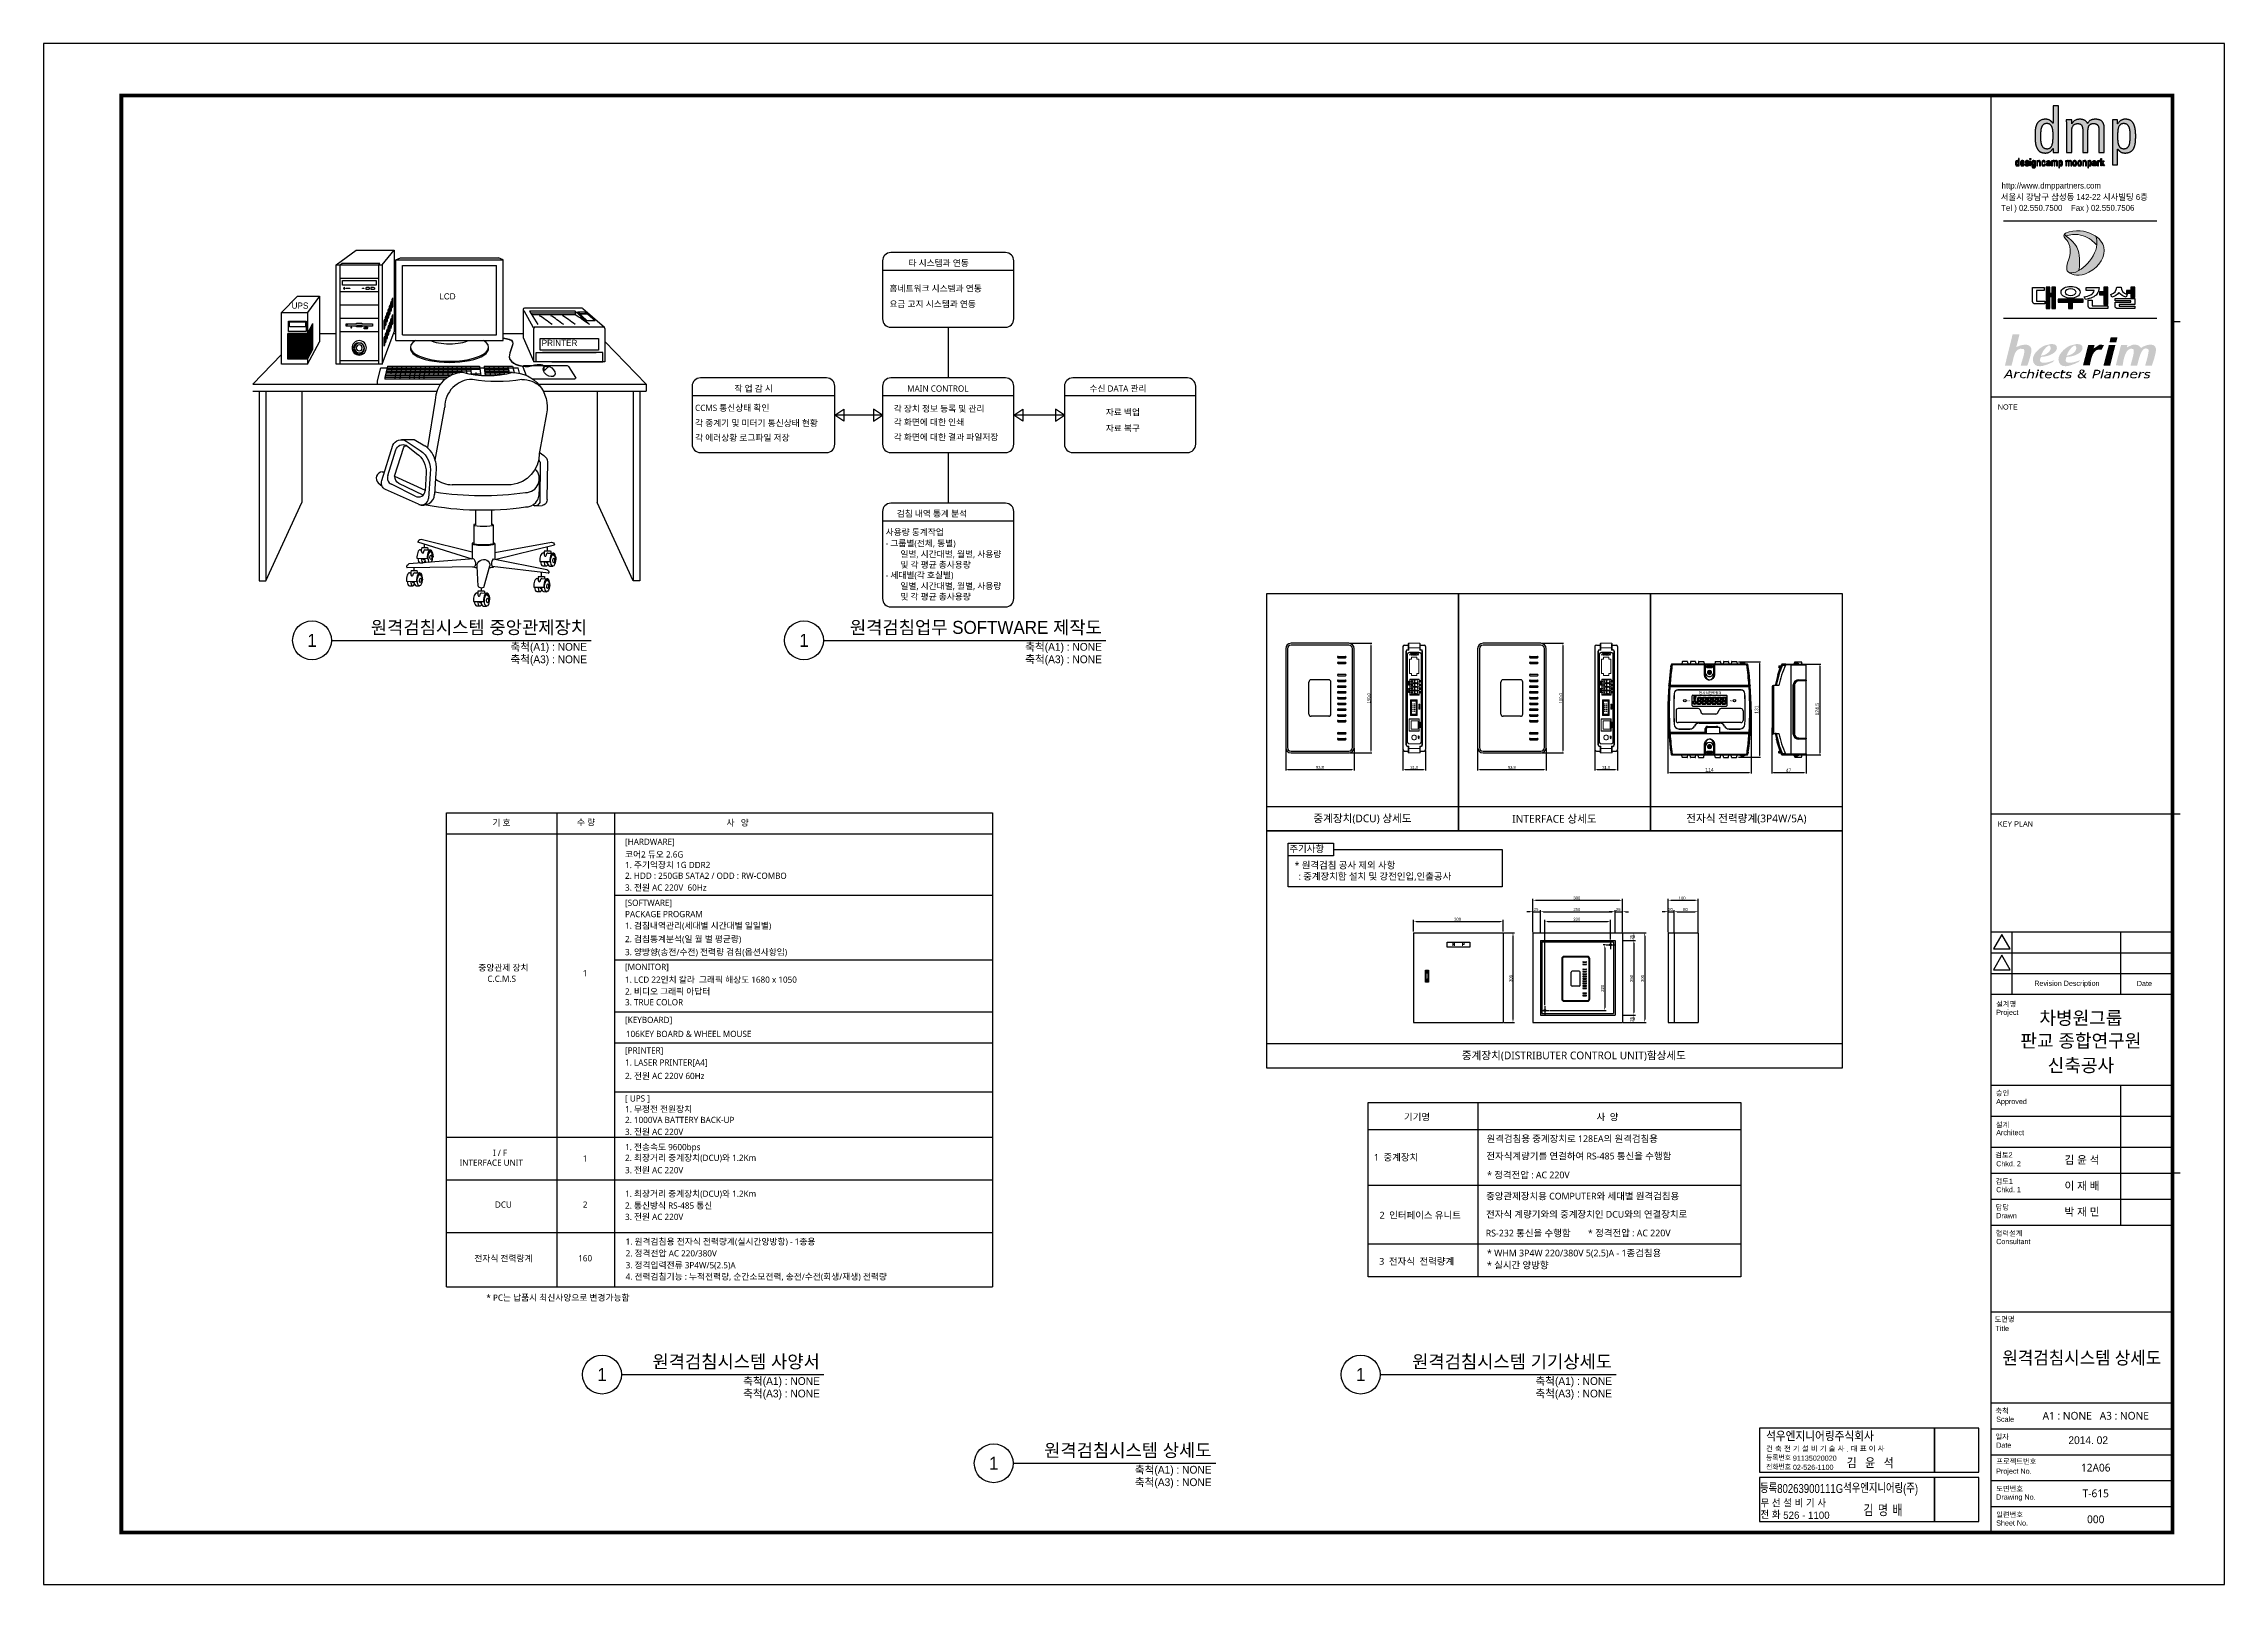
# Model space of a CAD drawing. Header units: millimetres. Extents: x 0 to 210250, y 0 to 148500.
import ezdxf
from ezdxf.enums import TextEntityAlignment as Align

# ---------------------------------------------------------------- set-up
doc = ezdxf.new("R2010")
doc.units = ezdxf.units.MM
doc.header["$LTSCALE"] = 600
doc.header["$PDMODE"] = 3
doc.header["$PDSIZE"] = 0.3
doc.linetypes.add('CENTER', pattern=[65, 60, -2, 1, -2])
doc.layers.get('0').update_dxf_attribs({"linetype": 'CONTINUOUS'})
for name, color, linetype in [('001dmp-FORM', 7, 'CONTINUOUS'), ('003dmp-TIT', 2, 'CONTINUOUS'), ('form', 7, 'CONTINUOUS'), ('원격검침', 3, 'CONTINUOUS')]:
    doc.layers.add(name, color=color, linetype=linetype)
doc.styles.add('GHM1', font='GEM1', dxfattribs={"bigfont": 'GHM1'})
doc.styles.add('HY-18', font='malgun.ttf')
doc.styles.get("Standard").update_dxf_attribs({"font": 'SYMBOL'})
doc.styles.add('SUKWOO', font='malgun.ttf')
doc.styles.add('T', font='ROMANS.SHX', dxfattribs={"height": 1.5})
doc.styles.add('돋움', font='Dotum.ttf')
doc.styles.add('울릉도M', font='')
doc.styles.get('울릉도M').set_extended_font_data('HY울릉도L')

msp = doc.modelspace()

# ---------------------------------------------------------------- texts
at = {"layer": '001dmp-FORM', "color": 3, "style": 'SUKWOO'}
for s, p in [('A1 : NONE   A3 : NONE', (197848, 16250)), ('T-615', (197848, 8772)), ('000', (197848, 6272))]:
    msp.add_text(s, height=750, dxfattribs=at).set_placement(p, align=Align.MIDDLE_CENTER)
msp.add_text('12A06', height=745.8, rotation=0.00002, dxfattribs=at).set_placement((197848, 11250), align=Align.MIDDLE_CENTER)
at = {"layer": '003dmp-TIT', "style": '돋움'}
for s, p in [('원격검침시스템 중앙관제장치', (52395, 91236)), ('원격검침업무 SOFTWARE 제작도', (102025, 91236)), ('원격검침시스템 사양서', (74835, 20470)), ('원격검침시스템 기기상세도', (151214, 20470)), ('원격검침시스템 상세도', (112601, 11922))]:
    msp.add_text(s, height=1250, dxfattribs=at).set_placement(p, align=Align.BOTTOM_RIGHT)
for p in [(25882, 90986), (73307, 90986), (53836, 20220), (126975, 20220), (91602, 11672)]:
    msp.add_text('1', height=1250, dxfattribs=at).set_placement(p, align=Align.MIDDLE_CENTER)
at = {"layer": '003dmp-TIT', "color": 3, "style": '돋움'}
for s, p in [('축척(A1) : NONE', (52395, 90736)), ('축척(A1) : NONE', (102025, 90736)), ('축척(A3) : NONE', (52395, 89536)), ('축척(A3) : NONE', (102025, 89536)), ('축척(A1) : NONE', (74835, 19970)), ('축척(A1) : NONE', (151214, 19970)), ('축척(A3) : NONE', (74835, 18770)), ('축척(A3) : NONE', (151214, 18770)), ('축척(A1) : NONE', (112601, 11422)), ('축척(A3) : NONE', (112601, 10222))]:
    msp.add_text(s, height=750, dxfattribs=at).set_placement(p, align=Align.TOP_RIGHT)
at = {"layer": '003dmp-TIT', "color": 3, "style": 'SUKWOO', "width": 0.95}
msp.add_text('원격검침시스템 상세도', height=1250, dxfattribs=at).set_placement((196500, 21835), align=Align.MIDDLE_CENTER)
at = {"layer": '원격검침', "color": 7, "style": 'HY-18'}
for s, height, p in [('타 시스템과 연동', 600, (83386, 127056, -103897957215)), ('홈네트워크 시스템과 연동', 600, (81548, 124602, -103897957215)), ('요금 고지 시스템과 연동', 600, (81548, 123106, -103897957215)), ('CCMS 통신상태 확인', 600, (62810, 113093, -103897957215)), ('작 업 감 시', 600, (66607, 114957, -103897957215)), ('각 장치 정보 등록 및 관리', 600, (81961, 113015, -103897957215)), ('MAIN CONTROL', 600, (83258, 114957, -103897957215)), ('수신 DATA 관리', 600, (100825, 114957, -103897957215)), ('각 중계기 및 미터기 통신상태 현황', 600, (62810, 111629, -103897957215)), ('각 화면에 대한 인쇄', 600, (81961, 111721, -103897957215)), ('자료 백업', 600, (102405, 112675, -103897957215)), ('자료 복구', 600, (102405, 111120, -103897957215)), ('각 에러상황 로그파일 저장', 600, (62810, 110217, -103897957215)), ('각 화면에 대한 결과 파일저장', 600, (81961, 110276, -103897957215)), ('검침 내역 통계 분석', 600, (82247, 102902, -103897957215)), ('사용량 통계작업', 600, (81182, 101115, -103897957215)), ('- 그룹별(전체, 동별)', 600, (81182, 100037, -103897957215)), ('일별, 시간대별, 월별, 사용량', 600, (82599, 98996, -103897957215)), ('- 세대별(각 호실별)', 600, (81182, 96965, -103897957215)), ('및 각 평균 총사용량', 600, (82599, 97972, -103897957215)), ('일별, 시간대별, 월별, 사용량', 600, (82599, 95925, -103897957215)), ('및 각 평균 총사용량', 600, (82599, 94900, -103897957215)), ('기 호', 600, (43269, 73108, 0)), ('수 량', 600, (51421, 73152, 0)), ('사   양', 600, (65834, 73108, 0)), ('[HARDWARE]', 600, (56055, 71271, 0)), ('코어2 듀오 2.6G', 600, (56055, 70055, 0)), ('1. 주기억장치 1G DDR2', 600, (56055, 69039, 0)), ('주기사항', 650, (120105, 70572, 0)), ('* 원격검침 공사 제외 사항', 650, (120608, 68989, 0)), ('3. 전원 AC 220V  60Hz', 600, (56055, 66859, 0)), ('2. HDD : 250GB SATA2 / ODD : RW-COMBO', 600, (56055, 68001, 0)), (': 중계장치함 설치 및 강전인입,인출공사', 650, (120986, 67917, 0)), ('[SOFTWARE]', 600, (56055, 65394, 0)), ('1. 검침내역관리(세대별 시간대별 일일별)', 600, (56055, 63188, 0)), ('PACKAGE PROGRAM', 600, (56055, 64306, 0)), ('3. 양방향(송전/수전) 전력량 검침(옵션사항임)', 600, (56055, 60642, 0)), ('2. 검침통계분석(일 월 별 평균량)', 600, (56055, 61897, 0)), ('[MONITOR]', 600, (56055, 59213, 0)), ('C.C.M.S', 600, (42787, 58072, 0)), ('2. 비디오 그래픽 아답터', 600, (56055, 56843, 0)), ('1. LCD 22인치 칼라  그래픽 해상도 1680 x 1050', 600, (56055, 57985, 0)), ('3. TRUE COLOR', 600, (56055, 55805, 0)), ('[KEYBOARD]', 600, (56055, 54102, 0)), ('106KEY BOARD & WHEEL MOUSE', 600, (56141, 52752, 0)), ('[PRINTER]', 600, (56055, 51164, 0)), ('1. LASER PRINTER[A4]', 600, (56055, 50000, 0)), ('2. 전원 AC 220V 60Hz', 600, (56055, 48702, 0)), ('[ UPS ]', 600, (56055, 46537, 0)), ('2. 1000VA BATTERY BACK-UP', 600, (56055, 44463, 0)), ('1. 무정전 전원장치', 600, (56055, 45501, 0)), ('3. 전원 AC 220V', 600, (56055, 43321, 0)), ('1. 전송속도 9600bps', 600, (56055, 41851, 0)), ('원격검침용 중계장치로 128EA의 원격검침용', 650, (139120, 42629, 0)), ('INTERFACE UNIT', 600, (40103, 40343, 0)), ('3. 전원 AC 220V', 600, (56055, 39621, 0)), ('2. 최장거리 중계장치(DCU)와 1.2Km', 600, (56055, 40813, 0)), ('전자식계량기를 연결하여 RS-485 통신을 수행함', 650, (139098, 40955, 0)), ('1. 최장거리 중계장치(DCU)와 1.2Km', 600, (56055, 37352, 0)), ('* 정격전압 : AC 220V', 650, (139169, 39136, 0)), ('3. 전원 AC 220V', 600, (56055, 35120, 0)), ('2. 통신방식 RS-485 통신', 600, (56055, 36210, 0)), ('중앙관제장치용 COMPUTER와 세대별 원격검침용', 650, (139069, 37095, 0)), ('전자식 계량기와의 중계장치인 DCU와의 연결장치로', 650, (139069, 35345, 0)), ('RS-232 통신을 수행함', 650, (139034, 33529, 0)), ('* 정격전압 : AC 220V', 650, (148896, 33539, 0)), ('2. 정격전압 AC 220/380V', 600, (56112, 31605, 0)), ('1. 원격검침용 전자식 전력량계(실시간양방향) - 1종용 ', 600, (56112, 32737, 0)), ('* WHM 3P4W 220/380V 5(2.5)A - 1종검침용', 650, (139161, 31607, 0)), ('4. 전력검침기능 : 누적전력량, 순간소모전력, 송전/수전(회생/재생) 전력량', 600, (56112, 29362, 0)), ('3. 정격입력전류 3P4W/5(2.5)A ', 600, (56112, 30463, 0)), ('* 실시간 양방향', 650, (139161, 30442, 0))]:
    msp.add_text(s, height=height, dxfattribs=at).set_placement(p)
at = {"layer": '원격검침', "color": 2, "ltscale": 100, "style": '돋움'}
for s, p in [('LCD', (38151, 123842, -92172330615)), ('UPS', (23912, 122950, -92172330615)), ('PRINTER', (48017, 119355, 0))]:
    msp.add_text(s, height=600, dxfattribs=at).set_placement(p)
at = {"layer": '원격검침', "color": 2}
for s, height, p in [('150.0', 281.5, (127897, 84920, 0)), ('150.0', 281.5, (146404, 84920, 0)), ('25', 288, (153244, 62159)), ('300', 288, (141591, 58062)), ('220', 288, (150438, 57117)), ('250', 288, (153244, 58062)), ('300', 288, (154288, 58062)), ('25', 288, (153244, 54239))]:
    msp.add_text(s, height=height, rotation=90, dxfattribs=at).set_placement(p)
at = {"layer": '원격검침', "color": 2, "style": '울릉도M'}
for s, height, p in [('Varh', 105.5, (158441, 85124)), ('전자식전력량계', 246.3, (159580, 85798)), ('kWh', 105.5, (162583, 85120)), ('47', 349.2, (167965, 78273))]:
    msp.add_text(s, height=height, dxfattribs=at).set_placement(p)
msp.add_text('124,5', height=349.2, rotation=90, dxfattribs=at).set_placement((171169, 83742))
at = {"layer": '원격검침', "color": 2}
for s, height, p in [('93.8', 281.5, (122667, 78599, 0)), ('31.0', 281.5, (131761, 78599, 0)), ('93.8', 281.5, (141174, 78599, 0)), ('31.0', 281.5, (150268, 78599, 0)), ('25', 288, (143670, 64904)), ('300', 288, (147492, 66010)), ('250', 288, (147492, 64904)), ('25', 288, (151590, 64904)), ('20', 288, (156637, 64904)), ('100', 288, (157631, 66010)), ('80', 288, (158077, 64904)), ('300', 288, (135993, 63962)), ('220', 288, (147492, 63962))]:
    msp.add_text(s, height=height, dxfattribs=at).set_placement(p)
at = {"layer": '원격검침', "color": 7, "style": 'HY-18'}
for s, height, p in [('중계장치(DCU) 상세도', 750, (127153, 73802, 0)), ('INTERFACE 상세도', 750, (145660, 73802, 0)), ('전자식 전력량계(3P4W/5A)', 750, (164167, 73802, 0)), ('중앙관제 장치', 600, (44330, 59450, 0)), ('1', 600, (52203, 58908, 0)), ('중계장치(DISTRIBUTER CONTROL UNIT)함상세도', 750, (147535, 50959, 0)), ('기기명', 650, (132414, 45058, 0)), ('사  양', 650, (150777, 45058, 0)), ('I / F', 600, (44003, 41593, 0)), ('1', 600, (52210, 41044, 0)), ('1  중계장치', 650, (130391, 41179, 0)), ('DCU', 600, (44330, 36604, 0)), ('2', 600, (52210, 36604, 0)), ('2  인터페이스 유니트', 650, (132725, 35595, 0)), ('전자식 전력량계', 600, (44330, 31432, 0)), ('160', 600, (52210, 31432, 0)), ('3  전자식  전력량계', 650, (132383, 31149, 0)), ('* PC는 납품시 최신사양으로 변경가능함', 600, (49592, 27653, 0))]:
    msp.add_text(s, height=height, dxfattribs=at).set_placement(p, align=Align.MIDDLE)
at = {"layer": '원격검침', "color": 2, "style": 'T'}
for s, height, p in [('N   P', 288, (136408, 61536)), ('PUSH', 57.6, (133379, 58321))]:
    msp.add_text(s, height=height, dxfattribs=at).set_placement(p, align=Align.CENTER)
at = {"layer": '원격검침', "color": 2, "insert": (165138, 84306), "char_height": 351.9, "attachment_point": 5, "rotation": 90, "style": '울릉도M'}
msp.add_mtext('131', dxfattribs=at)
at = {"layer": '원격검침', "color": 2, "insert": (160610, 78517), "char_height": 351.9, "attachment_point": 5, "style": '울릉도M'}
msp.add_mtext('114', dxfattribs=at)

# ---------------------------------------------------------------- blocks, each defined once
blk = doc.blocks.new('FORM_ELEC_SUKWOO$0$')
at = {"layer": '001dmp-FORM'}
h = blk.add_hatch(color=30, dxfattribs=at)
h.paths.add_polyline_path([(149414, 109608), (149023, 109608), (149023, 108330), (149010, 108330), (149009, 108330), (149000, 108343), (148990, 108356), (148981, 108369), (148971, 108381), (148960, 108394), (148950, 108406), (148939, 108418), (148928, 108430), (148917, 108441), (148906, 108453), (148894, 108464), (148882, 108474), (148870, 108485), (148858, 108495), (148845, 108505), (148832, 108514), (148818, 108524), (148805, 108533), (148791, 108541), (148776, 108549), (148761, 108557), (148746, 108565), (148731, 108572), (148715, 108579), (148664, 108596), (148646, 108601), (148628, 108605), (148609, 108609), (148590, 108613), (148570, 108616), (148550, 108618), (148529, 108620), (148507, 108621), (148485, 108621), (148463, 108621), (148439, 108621), (148416, 108620), (148392, 108618), (148367, 108616), (148341, 108613), (148315, 108610), (148288, 108605), (148260, 108599), (148230, 108592), (148198, 108583), (148164, 108572), (148127, 108558), (148084, 108537), (148029, 108505), (148008, 108490), (147989, 108476), (147971, 108461), (147959, 108451), (147943, 108435), (147931, 108423), (147913, 108404), (147900, 108388), (147891, 108377), (147880, 108363), (147875, 108356), (147868, 108345), (147865, 108342), (147864, 108339), (147851, 108321), (147843, 108308), (147836, 108296), (147831, 108286), (147829, 108282), (147828, 108281), (147826, 108277), (147816, 108258), (147811, 108248), (147806, 108236), (147798, 108219), (147793, 108208), (147789, 108199), (147788, 108196), (147782, 108181), (147779, 108172), (147777, 108168), (147774, 108158), (147770, 108149), (147768, 108142), (147765, 108133), (147764, 108129), (147763, 108125), (147761, 108121), (147759, 108114), (147753, 108093), (147744, 108061), (147737, 108031), (147730, 108002), (147725, 107974), (147720, 107946), (147715, 107919), (147711, 107892), (147707, 107866), (147704, 107840), (147701, 107815), (147699, 107789), (147697, 107764), (147695, 107740), (147693, 107715), (147691, 107691), (147690, 107667), (147689, 107643), (147688, 107620), (147687, 107596), (147686, 107573), (147685, 107549), (147685, 107526), (147684, 107503), (147684, 107480), (147684, 107457), (147684, 107434), (147683, 107411), (147683, 107389), (147683, 107366), (147683, 107343), (147683, 107320), (147683, 107298), (147684, 107275), (147684, 107253), (147684, 107231), (147685, 107209), (147686, 107187), (147687, 107165), (147688, 107144), (147689, 107122), (147690, 107101), (147691, 107079), (147693, 107058), (147695, 107037), (147696, 107016), (147698, 106996), (147701, 106975), (147703, 106955), (147705, 106935), (147708, 106915), (147711, 106895), (147713, 106875), (147717, 106855), (147720, 106836), (147723, 106817), (147727, 106797), (147731, 106779), (147734, 106760), (147739, 106741), (147743, 106723), (147747, 106705), (147752, 106687), (147757, 106669), (147762, 106651), (147767, 106634), (147773, 106617), (147778, 106600), (147784, 106583), (147790, 106566), (147797, 106550), (147803, 106534), (147810, 106518), (147817, 106502), (147824, 106487), (147832, 106472), (147839, 106457), (147847, 106442), (147856, 106428), (147864, 106414), (147873, 106400), (147882, 106386), (147891, 106373), (147901, 106359), (147911, 106347), (147921, 106334), (147931, 106322), (147942, 106310), (147953, 106298), (147964, 106287), (147976, 106276), (147988, 106265), (148000, 106255), (148013, 106245), (148026, 106235), (148039, 106226), (148053, 106217), (148067, 106208), (148081, 106200), (148096, 106192), (148111, 106185), (148127, 106178), (148143, 106171), (148159, 106164), (148176, 106158), (148193, 106153), (148210, 106148), (148228, 106143), (148247, 106139), (148265, 106135), (148284, 106131), (148304, 106128), (148324, 106126), (148344, 106123), (148365, 106121), (148386, 106120), (148408, 106119), (148430, 106118), (148452, 106118), (148475, 106118), (148498, 106119), (148523, 106120), (148548, 106123), (148574, 106126), (148601, 106131), (148630, 106137), (148662, 106146), (148697, 106158), (148737, 106176), (148789, 106205), (148842, 106243), (148900, 106298), (148941, 106346), (148975, 106391), (149014, 106452), (149023, 106452), (149023, 106166), (149414, 106166)])
h.paths.add_polyline_path([(149019, 107659), (149020, 107637), (149021, 107616), (149022, 107594), (149022, 107572), (149023, 107549), (149023, 107527), (149023, 107505), (149023, 107482), (149023, 107459), (149023, 107437), (149023, 107414), (149023, 107391), (149023, 107369), (149023, 107346), (149023, 107323), (149023, 107300), (149022, 107277), (149022, 107254), (149021, 107231), (149021, 107208), (149020, 107184), (149019, 107161), (149018, 107137), (149017, 107113), (149016, 107089), (149014, 107065), (149012, 107040), (149010, 107016), (149008, 106990), (149005, 106965), (149002, 106939), (148998, 106913), (148994, 106886), (148989, 106858), (148983, 106830), (148976, 106801), (148968, 106770), (148959, 106738), (148947, 106703), (148930, 106664), (148906, 106616), (148895, 106599), (148884, 106583), (148865, 106558), (148848, 106540), (148838, 106530), (148822, 106516), (148805, 106502), (148783, 106488), (148768, 106479), (148727, 106461), (148694, 106450), (148665, 106444), (148639, 106440), (148614, 106438), (148590, 106437), (148568, 106438), (148546, 106438), (148525, 106440), (148505, 106442), (148485, 106445), (148466, 106449), (148448, 106453), (148430, 106458), (148413, 106464), (148396, 106470), (148380, 106477), (148365, 106484), (148350, 106492), (148336, 106500), (148322, 106509), (148309, 106519), (148296, 106528), (148284, 106539), (148272, 106550), (148261, 106561), (148250, 106573), (148240, 106585), (148230, 106598), (148221, 106611), (148212, 106625), (148203, 106639), (148195, 106654), (148187, 106668), (148180, 106684), (148173, 106699), (148166, 106715), (148160, 106732), (148154, 106748), (148148, 106765), (148143, 106783), (148138, 106801), (148133, 106819), (148129, 106837), (148125, 106856), (148121, 106875), (148118, 106894), (148115, 106913), (148112, 106933), (148109, 106953), (148107, 106973), (148104, 106994), (148103, 107015), (148101, 107036), (148099, 107057), (148098, 107078), (148097, 107100), (148096, 107121), (148095, 107143), (148095, 107165), (148094, 107188), (148094, 107210), (148094, 107232), (148094, 107255), (148093, 107277), (148093, 107300), (148093, 107323), (148093, 107345), (148094, 107368), (148094, 107391), (148094, 107414), (148094, 107437), (148094, 107460), (148095, 107483), (148095, 107506), (148096, 107529), (148097, 107553), (148098, 107576), (148099, 107600), (148100, 107624), (148101, 107648), (148103, 107672), (148104, 107696), (148106, 107721), (148109, 107746), (148111, 107771), (148114, 107797), (148118, 107823), (148121, 107849), (148126, 107877), (148131, 107904), (148137, 107933), (148145, 107963), (148153, 107995), (148165, 108029), (148179, 108066), (148201, 108110), (148205, 108117), (148214, 108132), (148231, 108157), (148257, 108188), (148277, 108208), (148303, 108228), (148328, 108245), (148346, 108255), (148386, 108273), (148420, 108284), (148449, 108291), (148477, 108295), (148503, 108298), (148527, 108300), (148551, 108301), (148574, 108302), (148596, 108301), (148617, 108300), (148637, 108297), (148657, 108294), (148676, 108290), (148694, 108285), (148711, 108280), (148727, 108274), (148743, 108267), (148759, 108260), (148773, 108252), (148787, 108243), (148801, 108234), (148814, 108224), (148826, 108214), (148838, 108204), (148850, 108192), (148861, 108181), (148871, 108168), (148881, 108156), (148891, 108143), (148900, 108129), (148908, 108115), (148917, 108101), (148925, 108086), (148932, 108071), (148939, 108055), (148946, 108039), (148952, 108023), (148959, 108007), (148964, 107990), (148970, 107972), (148975, 107955), (148980, 107937), (148984, 107919), (148988, 107900), (148992, 107882), (148996, 107863), (148999, 107843), (149002, 107824), (149005, 107804), (149008, 107784), (149010, 107764), (149012, 107743), (149014, 107722), (149016, 107701), (149018, 107680)], flags=16)
for points in [[(152423, 106166), (152814, 106166), (152814, 108009), (152814, 108032), (152813, 108053), (152811, 108075), (152810, 108096), (152807, 108116), (152805, 108136), (152802, 108156), (152798, 108175), (152795, 108194), (152790, 108212), (152786, 108230), (152781, 108248), (152775, 108265), (152769, 108282), (152763, 108298), (152756, 108314), (152749, 108329), (152741, 108344), (152733, 108359), (152725, 108373), (152716, 108387), (152707, 108401), (152697, 108414), (152687, 108426), (152677, 108439), (152666, 108451), (152655, 108462), (152643, 108473), (152631, 108484), (152619, 108494), (152606, 108504), (152593, 108513), (152579, 108522), (152565, 108531), (152551, 108539), (152536, 108547), (152520, 108554), (152505, 108561), (152489, 108568), (152472, 108574), (152456, 108580), (152438, 108586), (152421, 108591), (152403, 108595), (152384, 108599), (152366, 108603), (152346, 108607), (152327, 108610), (152307, 108613), (152287, 108615), (152266, 108617), (152245, 108618), (152223, 108620), (152201, 108621), (152179, 108621), (152157, 108621), (152134, 108621), (152111, 108620), (152087, 108619), (152062, 108618), (152037, 108615), (152011, 108612), (151984, 108608), (151956, 108602), (151926, 108594), (151894, 108585), (151858, 108571), (151816, 108552), (151786, 108535), (151760, 108519), (151758, 108517), (151731, 108497), (151702, 108472), (151673, 108442), (151651, 108415), (151640, 108401), (151633, 108392), (151618, 108371), (151607, 108352), (151599, 108340), (151596, 108334), (151594, 108331), (151584, 108311), (151581, 108317), (151574, 108333), (151566, 108348), (151558, 108363), (151550, 108377), (151541, 108390), (151531, 108403), (151521, 108416), (151511, 108428), (151500, 108440), (151489, 108452), (151477, 108463), (151465, 108474), (151453, 108484), (151440, 108494), (151427, 108503), (151414, 108513), (151400, 108521), (151386, 108530), (151371, 108538), (151356, 108546), (151341, 108553), (151325, 108560), (151309, 108567), (151293, 108573), (151276, 108579), (151259, 108585), (151242, 108590), (151224, 108595), (151206, 108600), (151188, 108604), (151169, 108608), (151149, 108611), (151130, 108614), (151109, 108616), (151089, 108618), (151068, 108620), (151046, 108621), (151024, 108621), (151001, 108621), (150978, 108620), (150954, 108619), (150929, 108618), (150904, 108615), (150879, 108612), (150852, 108608), (150824, 108603), (150795, 108596), (150763, 108587), (150729, 108576), (150690, 108560), (150643, 108535), (150598, 108505), (150567, 108480), (150545, 108459), (150515, 108427), (150495, 108402), (150480, 108381), (150464, 108356), (150436, 108305), (150411, 108253), (150411, 108573), (149996, 108573), (150012, 108362), (150020, 108163), (150020, 108048), (150020, 107935), (150020, 107912), (150020, 107799), (150020, 107776), (150020, 107753), (150020, 107731), (150020, 107708), (150020, 107685), (150020, 107663), (150020, 107549), (150020, 107527), (150020, 107504), (150020, 107481), (150020, 107459), (150020, 107436), (150020, 107413), (150020, 106166), (150411, 106166), (150411, 107899), (150487, 108148), (150648, 108266), (150848, 108313), (151061, 108266), (151176, 108131), (151219, 107960), (151221, 107842), (151221, 106166), (151612, 106166), (151612, 107737), (151612, 107759), (151612, 107894), (151673, 108154), (151853, 108295), (152131, 108309), (152314, 108227), (152402, 108066), (152423, 107904)], [(148505, 94584), (148779, 94584), (148779, 95469), (148927, 95469), (148927, 94584), (149201, 94584), (149201, 96172), (148927, 96172), (148927, 95697), (148779, 95697), (148779, 96172), (148505, 96172)], [(152797, 94878), (153087, 94878), (153087, 96171), (152797, 96171), (152797, 95833), (152471, 95833), (152471, 95602), (152797, 95602)], [(154795, 95414), (155084, 95414), (155084, 96174), (154795, 96174), (154795, 95926), (154468, 95926), (154468, 95728), (154795, 95728)], [(149394, 95067), (150179, 95067), (150179, 94584), (150465, 94584), (150465, 95067), (151246, 95067), (151246, 95274), (149394, 95274)]]:
    blk.add_hatch(color=253, dxfattribs=at).paths.add_polyline_path(points)
h = blk.add_hatch(color=253, dxfattribs=at)
h.paths.add_polyline_path([(153419, 105255), (153810, 105255), (153810, 106419), (153819, 106409), (153825, 106409), (153832, 106398), (153842, 106385), (153851, 106372), (153861, 106360), (153871, 106347), (153882, 106335), (153893, 106323), (153903, 106311), (153914, 106300), (153926, 106288), (153937, 106277), (153949, 106266), (153961, 106256), (153974, 106246), (153987, 106236), (154000, 106226), (154013, 106217), (154027, 106208), (154041, 106199), (154055, 106191), (154070, 106183), (154085, 106175), (154100, 106168), (154116, 106161), (154133, 106155), (154149, 106149), (154167, 106144), (154184, 106139), (154203, 106134), (154221, 106130), (154240, 106127), (154260, 106124), (154280, 106122), (154301, 106120), (154323, 106119), (154345, 106118), (154367, 106118), (154391, 106118), (154414, 106119), (154438, 106121), (154463, 106123), (154488, 106125), (154514, 106129), (154541, 106133), (154570, 106139), (154599, 106146), (154630, 106154), (154664, 106165), (154700, 106179), (154742, 106198), (154769, 106212), (154783, 106220), (154795, 106228), (154820, 106245), (154839, 106259), (154856, 106272), (154870, 106284), (154882, 106295), (154892, 106306), (154909, 106322), (154921, 106335), (154937, 106355), (154953, 106375), (154967, 106394), (154977, 106410), (154985, 106423), (154994, 106438), (155002, 106452), (155009, 106465), (155017, 106480), (155023, 106493), (155031, 106510), (155048, 106549), (155061, 106585), (155073, 106619), (155082, 106651), (155091, 106682), (155098, 106712), (155104, 106741), (155110, 106770), (155115, 106797), (155119, 106824), (155123, 106851), (155127, 106877), (155130, 106903), (155133, 106928), (155135, 106954), (155137, 106978), (155139, 107003), (155141, 107027), (155142, 107052), (155144, 107076), (155145, 107099), (155146, 107123), (155147, 107147), (155148, 107170), (155148, 107193), (155149, 107217), (155149, 107240), (155150, 107263), (155150, 107286), (155150, 107308), (155150, 107331), (155150, 107354), (155150, 107377), (155150, 107399), (155150, 107422), (155150, 107445), (155150, 107467), (155150, 107489), (155149, 107511), (155148, 107533), (155148, 107555), (155147, 107577), (155146, 107599), (155145, 107620), (155143, 107642), (155142, 107663), (155140, 107684), (155139, 107705), (155137, 107726), (155135, 107746), (155133, 107767), (155130, 107787), (155128, 107808), (155125, 107828), (155122, 107847), (155120, 107867), (155116, 107887), (155110, 107925), (155106, 107944), (155102, 107963), (155098, 107982), (155094, 108001), (155090, 108019), (155085, 108037), (155081, 108055), (155076, 108073), (155071, 108090), (155065, 108108), (155060, 108125), (155054, 108142), (155048, 108159), (155042, 108175), (155036, 108191), (155029, 108208), (155022, 108223), (155015, 108239), (155008, 108254), (155001, 108270), (154993, 108284), (154985, 108299), (154977, 108314), (154968, 108328), (154959, 108342), (154950, 108355), (154941, 108369), (154931, 108382), (154922, 108394), (154911, 108407), (154901, 108419), (154890, 108431), (154879, 108443), (154868, 108454), (154856, 108465), (154844, 108475), (154832, 108486), (154819, 108496), (154806, 108505), (154792, 108515), (154779, 108524), (154765, 108532), (154750, 108540), (154735, 108548), (154720, 108556), (154705, 108563), (154689, 108569), (154672, 108576), (154655, 108582), (154638, 108587), (154621, 108592), (154603, 108597), (154584, 108601), (154565, 108605), (154546, 108608), (154527, 108611), (154506, 108614), (154486, 108616), (154465, 108618), (154444, 108619), (154422, 108620), (154400, 108621), (154378, 108621), (154355, 108621), (154331, 108620), (154307, 108619), (154282, 108616), (154256, 108612), (154228, 108607), (154198, 108600), (154166, 108591), (154131, 108578), (154089, 108559), (154056, 108541), (154041, 108531), (154034, 108527), (154003, 108504), (153980, 108486), (153966, 108473), (153948, 108455), (153924, 108431), (153909, 108413), (153895, 108397), (153867, 108360), (153845, 108327), (153810, 108273), (153810, 108573), (153419, 108573)])
h.paths.add_polyline_path([(154736, 107674), (154740, 107510), (154740, 107261), (154730, 107012), (154693, 106750), (154590, 106537), (154417, 106447), (154187, 106430), (154006, 106507), (153896, 106660), (153839, 106843), (153815, 107032), (153812, 107149), (153811, 107190), (153811, 107206), (153811, 107215), (153810, 107238), (153810, 107294), (153808, 107556), (153822, 107793), (153868, 108015), (153974, 108212), (154147, 108302), (154379, 108301), (154559, 108208), (154663, 108051), (154716, 107866)], flags=16)
h = blk.add_hatch(color=253, dxfattribs=at)
h.paths.add_polyline_path([(146512, 105713), (146449, 105713), (146449, 105509), (146447, 105509), (146443, 105514), (146433, 105526), (146421, 105537), (146407, 105546), (146391, 105552), (146371, 105555), (146348, 105555), (146321, 105551), (146305, 105545), (146287, 105534), (146275, 105523), (146265, 105511), (146259, 105502), (146254, 105492), (146251, 105484), (146249, 105478), (146246, 105467), (146244, 105458), (146242, 105448), (146240, 105436), (146238, 105422), (146237, 105411), (146237, 105398), (146236, 105375), (146236, 105352), (146236, 105329), (146237, 105308), (146239, 105287), (146242, 105268), (146246, 105249), (146252, 105232), (146258, 105216), (146266, 105201), (146276, 105188), (146288, 105177), (146302, 105168), (146318, 105162), (146337, 105158), (146358, 105157), (146373, 105157), (146383, 105159), (146396, 105163), (146407, 105168), (146415, 105173), (146423, 105180), (146432, 105188), (146438, 105195), (146443, 105202), (146448, 105210), (146449, 105210), (146449, 105164), (146512, 105164)])
h.paths.add_polyline_path([(146446, 105426), (146447, 105420), (146448, 105412), (146448, 105406), (146449, 105401), (146449, 105391), (146449, 105384), (146449, 105378), (146449, 105371), (146449, 105361), (146449, 105355), (146449, 105348), (146449, 105338), (146449, 105333), (146449, 105326), (146448, 105315), (146448, 105308), (146447, 105299), (146446, 105290), (146446, 105286), (146445, 105280), (146443, 105273), (146442, 105268), (146441, 105262), (146440, 105258), (146438, 105254), (146437, 105249), (146433, 105241), (146429, 105234), (146423, 105226), (146419, 105222), (146413, 105217), (146409, 105215), (146403, 105212), (146398, 105210), (146392, 105209), (146387, 105208), (146380, 105208), (146373, 105208), (146365, 105209), (146356, 105211), (146347, 105214), (146340, 105218), (146333, 105223), (146327, 105228), (146322, 105234), (146318, 105241), (146314, 105249), (146311, 105257), (146308, 105266), (146304, 105284), (146302, 105305), (146301, 105327), (146301, 105349), (146301, 105361), (146301, 105372), (146301, 105379), (146302, 105387), (146302, 105396), (146302, 105400), (146303, 105410), (146304, 105420), (146304, 105424), (146305, 105431), (146306, 105436), (146308, 105447), (146309, 105450), (146311, 105457), (146314, 105465), (146317, 105473), (146321, 105479), (146326, 105486), (146331, 105490), (146337, 105495), (146345, 105499), (146351, 105501), (146359, 105503), (146365, 105504), (146370, 105505), (146381, 105505), (146388, 105504), (146394, 105503), (146401, 105501), (146406, 105499), (146409, 105497), (146415, 105493), (146419, 105490), (146425, 105484), (146428, 105480), (146430, 105477), (146432, 105474), (146435, 105468), (146437, 105463), (146439, 105459), (146441, 105451), (146443, 105445), (146444, 105440), (146445, 105432)], flags=16)
h.paths.add_polyline_path([(146888, 105346), (146888, 105369), (146887, 105391), (146886, 105413), (146884, 105434), (146881, 105453), (146877, 105472), (146871, 105489), (146864, 105504), (146855, 105517), (146843, 105529), (146830, 105538), (146815, 105546), (146797, 105551), (146778, 105554), (146757, 105556), (146734, 105555), (146719, 105554), (146708, 105552), (146693, 105548), (146679, 105543), (146673, 105540), (146663, 105534), (146654, 105527), (146648, 105522), (146640, 105513), (146631, 105500), (146628, 105494), (146623, 105485), (146619, 105475), (146617, 105466), (146614, 105458), (146609, 105431), (146608, 105419), (146607, 105410), (146607, 105405), (146606, 105393), (146605, 105382), (146605, 105372), (146605, 105364), (146605, 105358), (146605, 105346), (146605, 105336), (146606, 105324), (146606, 105315), (146607, 105305), (146607, 105299), (146608, 105293), (146609, 105286), (146610, 105278), (146611, 105274), (146612, 105266), (146613, 105261), (146615, 105255), (146617, 105248), (146619, 105242), (146620, 105237), (146622, 105232), (146625, 105225), (146626, 105221), (146629, 105216), (146632, 105211), (146635, 105207), (146638, 105202), (146641, 105197), (146644, 105194), (146648, 105190), (146652, 105186), (146656, 105182), (146660, 105179), (146665, 105176), (146669, 105173), (146674, 105171), (146680, 105168), (146685, 105166), (146691, 105164), (146699, 105162), (146703, 105161), (146710, 105160), (146717, 105159), (146722, 105158), (146728, 105158), (146738, 105157), (146743, 105157), (146754, 105157), (146761, 105157), (146767, 105157), (146774, 105158), (146783, 105159), (146793, 105161), (146802, 105163), (146810, 105166), (146820, 105170), (146828, 105173), (146836, 105178), (146842, 105182), (146847, 105187), (146852, 105191), (146858, 105198), (146863, 105203), (146868, 105212), (146870, 105216), (146876, 105228), (146879, 105237), (146881, 105246), (146882, 105250), (146883, 105256), (146884, 105264), (146884, 105270), (146884, 105278), (146885, 105281), (146816, 105281), (146816, 105275), (146813, 105260), (146810, 105252), (146806, 105242), (146799, 105232), (146788, 105220), (146777, 105213), (146769, 105211), (146761, 105209), (146749, 105208), (146740, 105208), (146731, 105209), (146728, 105210), (146723, 105211), (146716, 105213), (146711, 105215), (146707, 105218), (146701, 105222), (146698, 105225), (146696, 105227), (146692, 105232), (146688, 105238), (146687, 105241), (146684, 105247), (146682, 105254), (146680, 105259), (146678, 105265), (146677, 105272), (146676, 105276), (146675, 105283), (146674, 105291), (146673, 105302), (146673, 105309), (146672, 105316), (146672, 105324), (146672, 105330), (146672, 105336), (146888, 105336)])
h.paths.add_polyline_path([(146672, 105383), (146672, 105403), (146675, 105428), (146680, 105456), (146685, 105470), (146691, 105482), (146699, 105492), (146708, 105499), (146717, 105504), (146727, 105507), (146732, 105508), (146755, 105508), (146774, 105505), (146790, 105498), (146801, 105487), (146809, 105472), (146815, 105455), (146818, 105436), (146821, 105415), (146821, 105394), (146822, 105383)], flags=16)
h.paths.add_polyline_path([(147030, 105252), (147029, 105258), (147028, 105261), (147028, 105264), (147028, 105271), (147027, 105277), (147027, 105281), (146957, 105281), (146957, 105272), (146958, 105256), (146959, 105246), (146962, 105234), (146965, 105225), (146969, 105216), (146973, 105208), (146976, 105203), (146980, 105198), (146986, 105191), (146991, 105186), (146998, 105180), (147005, 105176), (147009, 105173), (147017, 105170), (147024, 105167), (147025, 105167), (147031, 105164), (147037, 105163), (147043, 105161), (147051, 105160), (147058, 105159), (147062, 105158), (147068, 105158), (147076, 105157), (147083, 105157), (147092, 105157), (147101, 105157), (147107, 105157), (147116, 105158), (147124, 105159), (147133, 105161), (147141, 105163), (147148, 105165), (147155, 105167), (147161, 105170), (147168, 105173), (147172, 105176), (147177, 105179), (147182, 105182), (147188, 105187), (147192, 105191), (147195, 105194), (147199, 105198), (147202, 105201), (147204, 105205), (147207, 105210), (147209, 105214), (147210, 105216), (147212, 105219), (147213, 105222), (147214, 105225), (147215, 105228), (147216, 105230), (147217, 105232), (147218, 105234), (147218, 105237), (147219, 105239), (147220, 105243), (147220, 105245), (147220, 105248), (147221, 105249), (147222, 105257), (147222, 105264), (147223, 105269), (147223, 105273), (147223, 105278), (147222, 105282), (147222, 105286), (147221, 105289), (147221, 105294), (147220, 105298), (147218, 105304), (147216, 105308), (147215, 105311), (147213, 105316), (147211, 105320), (147209, 105323), (147207, 105326), (147204, 105330), (147200, 105334), (147197, 105338), (147193, 105342), (147188, 105346), (147185, 105349), (147181, 105352), (147176, 105356), (147172, 105359), (147168, 105362), (147163, 105365), (147158, 105368), (147154, 105370), (147149, 105373), (147144, 105376), (147138, 105378), (147133, 105381), (147128, 105383), (147124, 105385), (147117, 105389), (147113, 105390), (147108, 105393), (147102, 105395), (147097, 105397), (147091, 105400), (147085, 105403), (147082, 105405), (147077, 105407), (147071, 105410), (147067, 105413), (147063, 105415), (147058, 105418), (147053, 105421), (147050, 105424), (147044, 105429), (147041, 105432), (147039, 105435), (147036, 105439), (147034, 105442), (147033, 105446), (147032, 105448), (147031, 105453), (147031, 105457), (147031, 105461), (147031, 105463), (147032, 105468), (147035, 105477), (147039, 105485), (147046, 105494), (147054, 105500), (147061, 105503), (147070, 105506), (147078, 105508), (147088, 105509), (147094, 105508), (147102, 105508), (147112, 105506), (147119, 105504), (147128, 105499), (147132, 105496), (147137, 105491), (147142, 105485), (147146, 105477), (147148, 105469), (147149, 105462), (147150, 105457), (147150, 105452), (147150, 105447), (147219, 105447), (147220, 105452), (147220, 105457), (147220, 105464), (147219, 105473), (147218, 105479), (147216, 105487), (147214, 105492), (147213, 105496), (147210, 105502), (147207, 105507), (147204, 105511), (147200, 105517), (147197, 105520), (147195, 105523), (147190, 105527), (147185, 105531), (147181, 105533), (147176, 105537), (147171, 105539), (147166, 105542), (147160, 105545), (147156, 105546), (147150, 105548), (147143, 105550), (147138, 105551), (147130, 105553), (147122, 105554), (147118, 105555), (147114, 105555), (147105, 105555), (147097, 105556), (147090, 105555), (147078, 105555), (147072, 105554), (147063, 105553), (147052, 105551), (147045, 105549), (147031, 105544), (147022, 105541), (147013, 105536), (147001, 105527), (146994, 105521), (146987, 105513), (146979, 105501), (146975, 105494), (146973, 105488), (146969, 105478), (146968, 105472), (146966, 105459), (146966, 105448), (146967, 105437), (146969, 105427), (146972, 105417), (146975, 105411), (146980, 105402), (146983, 105397), (146989, 105391), (146994, 105385), (147000, 105379), (147006, 105374), (147019, 105365), (147026, 105360), (147033, 105356), (147041, 105352), (147048, 105348), (147056, 105344), (147063, 105340), (147071, 105337), (147078, 105333), (147087, 105329), (147094, 105326), (147101, 105322), (147109, 105318), (147116, 105314), (147123, 105310), (147130, 105306), (147137, 105301), (147143, 105296), (147148, 105291), (147151, 105286), (147154, 105281), (147156, 105275), (147157, 105270), (147157, 105264), (147157, 105260), (147156, 105255), (147156, 105252), (147154, 105246), (147152, 105240), (147148, 105232), (147145, 105229), (147140, 105224), (147133, 105219), (147130, 105217), (147125, 105214), (147120, 105212), (147114, 105211), (147106, 105209), (147097, 105208), (147089, 105208), (147083, 105208), (147074, 105209), (147069, 105210), (147064, 105212), (147057, 105215), (147053, 105217), (147049, 105220), (147045, 105223), (147041, 105228), (147038, 105232), (147035, 105238), (147033, 105242), (147032, 105246)])
h.paths.add_polyline_path([(147359, 105548), (147296, 105548), (147296, 105164), (147359, 105164)])
h.paths.add_polyline_path([(147362, 105713), (147292, 105713), (147292, 105646), (147362, 105646)])
h.paths.add_polyline_path([(147716, 105548), (147654, 105548), (147654, 105501), (147652, 105501), (147650, 105506), (147647, 105511), (147645, 105515), (147642, 105518), (147639, 105522), (147635, 105527), (147631, 105531), (147627, 105535), (147623, 105538), (147619, 105540), (147613, 105544), (147609, 105546), (147603, 105549), (147596, 105551), (147592, 105552), (147585, 105554), (147578, 105555), (147572, 105555), (147564, 105556), (147555, 105555), (147549, 105555), (147536, 105553), (147525, 105549), (147518, 105546), (147510, 105542), (147501, 105536), (147495, 105532), (147486, 105523), (147480, 105516), (147474, 105507), (147470, 105500), (147467, 105496), (147458, 105475), (147455, 105466), (147453, 105459), (147450, 105447), (147448, 105437), (147447, 105430), (147445, 105415), (147444, 105405), (147443, 105392), (147443, 105381), (147443, 105367), (147443, 105358), (147443, 105347), (147443, 105336), (147444, 105325), (147445, 105315), (147446, 105304), (147447, 105294), (147448, 105283), (147450, 105275), (147452, 105263), (147454, 105256), (147457, 105247), (147460, 105238), (147466, 105223), (147470, 105216), (147475, 105208), (147479, 105203), (147485, 105196), (147490, 105191), (147497, 105185), (147504, 105180), (147511, 105176), (147520, 105172), (147527, 105170), (147536, 105168), (147543, 105166), (147546, 105166), (147553, 105165), (147560, 105165), (147566, 105164), (147572, 105165), (147580, 105165), (147588, 105167), (147598, 105169), (147604, 105171), (147610, 105174), (147617, 105177), (147623, 105181), (147628, 105185), (147633, 105189), (147639, 105194), (147645, 105202), (147649, 105207), (147652, 105212), (147654, 105212), (147654, 105183), (147654, 105161), (147654, 105138), (147653, 105124), (147653, 105118), (147651, 105109), (147647, 105100), (147643, 105093), (147639, 105087), (147633, 105081), (147626, 105076), (147618, 105072), (147612, 105070), (147607, 105069), (147599, 105067), (147590, 105066), (147582, 105067), (147576, 105067), (147568, 105069), (147563, 105070), (147559, 105072), (147552, 105076), (147548, 105078), (147545, 105081), (147541, 105085), (147538, 105090), (147536, 105093), (147533, 105099), (147531, 105106), (147530, 105111), (147529, 105116), (147529, 105122), (147459, 105122), (147458, 105111), (147459, 105102), (147461, 105092), (147463, 105083), (147466, 105075), (147470, 105068), (147475, 105060), (147480, 105055), (147485, 105049), (147491, 105044), (147499, 105038), (147505, 105035), (147514, 105031), (147521, 105028), (147530, 105025), (147539, 105023), (147550, 105021), (147558, 105020), (147570, 105019), (147580, 105019), (147594, 105020), (147604, 105020), (147617, 105022), (147630, 105023), (147648, 105028), (147661, 105032), (147673, 105038), (147685, 105046), (147694, 105055), (147701, 105065), (147706, 105074), (147709, 105080), (147712, 105091), (147715, 105103), (147715, 105109), (147716, 105121), (147716, 105132), (147716, 105155)])
h.paths.add_polyline_path([(147652, 105431), (147653, 105423), (147654, 105410), (147655, 105401), (147655, 105389), (147655, 105367), (147655, 105344), (147655, 105332), (147655, 105320), (147655, 105314), (147654, 105308), (147653, 105296), (147652, 105287), (147650, 105276), (147647, 105267), (147647, 105265), (147642, 105254), (147636, 105242), (147630, 105235), (147620, 105227), (147608, 105220), (147597, 105217), (147583, 105216), (147574, 105217), (147564, 105218), (147555, 105221), (147548, 105224), (147541, 105229), (147536, 105234), (147531, 105242), (147527, 105247), (147523, 105256), (147519, 105267), (147516, 105277), (147514, 105286), (147513, 105294), (147511, 105310), (147509, 105325), (147509, 105336), (147508, 105349), (147508, 105358), (147508, 105372), (147509, 105396), (147509, 105408), (147511, 105422), (147512, 105431), (147514, 105440), (147516, 105447), (147519, 105457), (147520, 105461), (147524, 105470), (147530, 105479), (147537, 105487), (147546, 105494), (147554, 105499), (147565, 105502), (147577, 105504), (147589, 105504), (147597, 105502), (147608, 105500), (147614, 105497), (147622, 105492), (147627, 105488), (147634, 105481), (147638, 105475), (147642, 105466), (147646, 105458), (147648, 105450), (147650, 105442)], flags=16)
h.paths.add_polyline_path([(147905, 105486), (147918, 105496), (147933, 105502), (147947, 105504), (147966, 105504), (147980, 105502), (147991, 105498), (147999, 105494), (148005, 105489), (148010, 105483), (148014, 105476), (148018, 105468), (148020, 105460), (148023, 105449), (148023, 105440), (148024, 105418), (148024, 105395), (148024, 105164), (148086, 105164), (148086, 105411), (148086, 105425), (148086, 105443), (148085, 105462), (148084, 105469), (148081, 105483), (148078, 105495), (148075, 105503), (148072, 105511), (148068, 105517), (148063, 105525), (148058, 105531), (148052, 105536), (148045, 105541), (148039, 105544), (148030, 105548), (148022, 105551), (148011, 105554), (148002, 105555), (147990, 105555), (147981, 105556), (147966, 105555), (147956, 105554), (147943, 105551), (147930, 105547), (147923, 105544), (147912, 105537), (147903, 105529), (147895, 105520), (147889, 105511), (147885, 105505), (147881, 105499), (147878, 105499), (147878, 105548), (147812, 105548), (147813, 105534), (147814, 105516), (147815, 105496), (147816, 105480), (147816, 105442), (147816, 105419), (147816, 105164), (147878, 105164), (147878, 105385), (147878, 105408), (147880, 105422), (147883, 105443), (147887, 105456), (147894, 105472)])
h.paths.add_polyline_path([(148272, 105483), (148281, 105492), (148290, 105497), (148301, 105501), (148315, 105504), (148328, 105505), (148337, 105504), (148345, 105502), (148353, 105497), (148360, 105492), (148365, 105487), (148370, 105480), (148373, 105472), (148376, 105464), (148379, 105455), (148380, 105447), (148381, 105439), (148381, 105434), (148381, 105425), (148445, 105425), (148446, 105431), (148446, 105441), (148445, 105453), (148444, 105461), (148443, 105467), (148442, 105473), (148441, 105477), (148439, 105484), (148436, 105490), (148434, 105496), (148432, 105501), (148429, 105506), (148427, 105510), (148424, 105514), (148420, 105519), (148416, 105523), (148412, 105527), (148409, 105530), (148405, 105533), (148400, 105537), (148395, 105540), (148390, 105543), (148384, 105545), (148380, 105547), (148372, 105550), (148362, 105552), (148351, 105554), (148343, 105555), (148331, 105556), (148320, 105556), (148304, 105555), (148296, 105554), (148285, 105552), (148273, 105549), (148267, 105547), (148255, 105543), (148245, 105537), (148236, 105531), (148229, 105526), (148224, 105522), (148218, 105515), (148212, 105507), (148206, 105498), (148203, 105492), (148200, 105485), (148198, 105479), (148197, 105477), (148193, 105467), (148191, 105457), (148189, 105446), (148187, 105435), (148185, 105427), (148185, 105420), (148183, 105407), (148183, 105395), (148182, 105385), (148182, 105372), (148182, 105361), (148182, 105349), (148182, 105339), (148182, 105327), (148183, 105316), (148183, 105310), (148184, 105306), (148184, 105296), (148186, 105285), (148187, 105275), (148189, 105265), (148191, 105256), (148194, 105247), (148196, 105238), (148199, 105230), (148203, 105222), (148206, 105215), (148211, 105208), (148215, 105201), (148221, 105194), (148226, 105189), (148232, 105183), (148238, 105178), (148245, 105174), (148252, 105170), (148260, 105167), (148269, 105164), (148278, 105161), (148287, 105160), (148299, 105158), (148308, 105157), (148319, 105157), (148330, 105157), (148339, 105157), (148348, 105159), (148356, 105160), (148364, 105162), (148371, 105165), (148380, 105168), (148387, 105172), (148396, 105177), (148401, 105181), (148407, 105186), (148411, 105190), (148417, 105195), (148421, 105200), (148425, 105205), (148428, 105209), (148430, 105214), (148434, 105220), (148437, 105226), (148439, 105232), (148443, 105244), (148444, 105249), (148446, 105259), (148447, 105266), (148448, 105275), (148448, 105282), (148448, 105288), (148448, 105292), (148383, 105292), (148383, 105286), (148383, 105278), (148381, 105265), (148380, 105258), (148377, 105250), (148372, 105238), (148368, 105231), (148361, 105223), (148355, 105218), (148349, 105214), (148342, 105211), (148337, 105209), (148330, 105208), (148322, 105208), (148317, 105208), (148314, 105209), (148311, 105209), (148305, 105210), (148298, 105212), (148295, 105213), (148290, 105215), (148284, 105219), (148281, 105221), (148277, 105225), (148274, 105228), (148270, 105233), (148267, 105237), (148265, 105242), (148262, 105248), (148260, 105253), (148258, 105259), (148256, 105265), (148255, 105269), (148254, 105275), (148253, 105280), (148253, 105284), (148252, 105289), (148251, 105294), (148250, 105304), (148250, 105307), (148249, 105314), (148248, 105325), (148248, 105329), (148248, 105337), (148247, 105346), (148247, 105358), (148247, 105368), (148247, 105383), (148247, 105392), (148248, 105406), (148249, 105416), (148250, 105428), (148253, 105443), (148258, 105458), (148263, 105470)])
h.paths.add_polyline_path([(148803, 105426), (148803, 105449), (148802, 105459), (148801, 105469), (148800, 105478), (148797, 105488), (148794, 105496), (148790, 105504), (148786, 105511), (148781, 105518), (148776, 105524), (148770, 105529), (148764, 105534), (148757, 105539), (148749, 105543), (148742, 105546), (148733, 105549), (148724, 105551), (148715, 105553), (148704, 105554), (148701, 105555), (148691, 105555), (148683, 105556), (148671, 105556), (148660, 105555), (148647, 105554), (148634, 105552), (148624, 105550), (148611, 105545), (148600, 105541), (148593, 105536), (148585, 105531), (148577, 105524), (148571, 105516), (148565, 105508), (148563, 105503), (148557, 105489), (148552, 105470), (148550, 105456), (148549, 105440), (148616, 105440), (148616, 105449), (148617, 105460), (148618, 105468), (148621, 105475), (148624, 105482), (148628, 105488), (148633, 105493), (148637, 105497), (148645, 105502), (148656, 105506), (148668, 105508), (148681, 105508), (148691, 105507), (148701, 105505), (148709, 105502), (148716, 105498), (148722, 105493), (148728, 105487), (148732, 105480), (148735, 105472), (148737, 105464), (148740, 105453), (148741, 105443), (148741, 105432), (148741, 105426), (148741, 105402), (148723, 105402), (148711, 105402), (148700, 105402), (148688, 105402), (148674, 105401), (148664, 105400), (148659, 105399), (148650, 105398), (148643, 105397), (148637, 105396), (148632, 105395), (148623, 105392), (148614, 105389), (148604, 105386), (148600, 105384), (148593, 105380), (148583, 105374), (148578, 105370), (148571, 105365), (148565, 105359), (148559, 105352), (148554, 105344), (148550, 105336), (148547, 105329), (148544, 105319), (148543, 105314), (148541, 105305), (148540, 105299), (148540, 105292), (148540, 105285), (148540, 105276), (148540, 105268), (148541, 105255), (148541, 105251), (148542, 105245), (148544, 105235), (148545, 105231), (148546, 105226), (148549, 105217), (148552, 105210), (148556, 105201), (148559, 105195), (148565, 105188), (148570, 105182), (148576, 105177), (148582, 105172), (148590, 105168), (148597, 105165), (148606, 105162), (148616, 105159), (148625, 105158), (148633, 105157), (148640, 105157), (148647, 105157), (148655, 105157), (148664, 105158), (148672, 105159), (148677, 105160), (148685, 105163), (148694, 105167), (148699, 105169), (148707, 105174), (148713, 105179), (148719, 105185), (148723, 105190), (148729, 105198), (148733, 105205), (148738, 105213), (148741, 105220), (148742, 105220), (148742, 105164), (148811, 105164), (148810, 105173), (148808, 105182), (148807, 105191), (148806, 105202), (148805, 105212), (148804, 105223), (148804, 105232), (148803, 105245), (148803, 105256), (148803, 105268), (148803, 105290)])
h.paths.add_polyline_path([(148741, 105355), (148741, 105342), (148741, 105331), (148741, 105319), (148740, 105307), (148739, 105294), (148738, 105287), (148736, 105279), (148733, 105265), (148728, 105253), (148722, 105242), (148716, 105232), (148709, 105225), (148699, 105218), (148689, 105212), (148676, 105209), (148669, 105208), (148660, 105208), (148653, 105208), (148648, 105209), (148641, 105211), (148635, 105214), (148628, 105218), (148622, 105222), (148617, 105228), (148612, 105235), (148609, 105242), (148605, 105251), (148604, 105256), (148603, 105264), (148602, 105271), (148602, 105276), (148602, 105284), (148603, 105295), (148605, 105302), (148606, 105307), (148609, 105315), (148613, 105321), (148618, 105328), (148630, 105338), (148642, 105344), (148659, 105350), (148673, 105352), (148685, 105354), (148696, 105354), (148709, 105355), (148732, 105355)], flags=16)
h.paths.add_polyline_path([(148969, 105410), (148969, 105435), (148972, 105449), (148975, 105462), (148982, 105478), (148991, 105488), (149001, 105495), (149013, 105500), (149025, 105503), (149040, 105505), (149051, 105504), (149060, 105502), (149067, 105499), (149075, 105494), (149082, 105488), (149086, 105482), (149091, 105473), (149093, 105467), (149095, 105459), (149097, 105448), (149097, 105440), (149098, 105426), (149098, 105164), (149160, 105164), (149160, 105421), (149161, 105433), (149162, 105445), (149165, 105461), (149171, 105477), (149179, 105488), (149188, 105496), (149193, 105499), (149204, 105503), (149214, 105504), (149222, 105505), (149232, 105505), (149243, 105504), (149253, 105501), (149260, 105498), (149267, 105493), (149273, 105488), (149278, 105481), (149282, 105474), (149285, 105466), (149287, 105457), (149289, 105446), (149289, 105436), (149289, 105414), (149289, 105164), (149351, 105164), (149351, 105453), (149351, 105463), (149350, 105475), (149349, 105484), (149347, 105494), (149344, 105502), (149341, 105510), (149336, 105518), (149332, 105524), (149325, 105531), (149320, 105535), (149313, 105540), (149306, 105544), (149298, 105548), (149290, 105550), (149271, 105554), (149258, 105555), (149250, 105556), (149236, 105555), (149226, 105554), (149208, 105551), (149194, 105546), (149186, 105541), (149177, 105534), (149171, 105528), (149167, 105524), (149163, 105518), (149159, 105512), (149156, 105506), (149152, 105514), (149147, 105521), (149142, 105527), (149136, 105532), (149129, 105538), (149123, 105542), (149115, 105546), (149107, 105549), (149097, 105552), (149089, 105553), (149076, 105555), (149068, 105556), (149055, 105555), (149045, 105554), (149032, 105552), (149022, 105549), (149014, 105546), (149008, 105543), (148997, 105536), (148989, 105529), (148981, 105520), (148977, 105513), (148974, 105508), (148972, 105505), (148970, 105500), (148969, 105500), (148969, 105548), (148903, 105548), (148904, 105527), (148905, 105506), (148906, 105484), (148906, 105462), (148906, 105439), (148906, 105164), (148969, 105164)])
h.paths.add_polyline_path([(149719, 105435), (149717, 105445), (149715, 105454), (149713, 105464), (149711, 105472), (149708, 105481), (149705, 105489), (149702, 105496), (149697, 105504), (149693, 105512), (149688, 105518), (149683, 105524), (149678, 105530), (149671, 105536), (149665, 105540), (149656, 105545), (149650, 105548), (149640, 105551), (149632, 105553), (149621, 105555), (149612, 105555), (149603, 105556), (149597, 105556), (149589, 105555), (149584, 105555), (149574, 105553), (149566, 105550), (149560, 105548), (149553, 105545), (149547, 105541), (149541, 105537), (149537, 105534), (149532, 105529), (149529, 105525), (149524, 105520), (149519, 105514), (149515, 105508), (149513, 105504), (149512, 105502), (149510, 105502), (149510, 105548), (149448, 105548), (149448, 105019), (149510, 105019), (149510, 105203), (149513, 105203), (149516, 105198), (149519, 105194), (149521, 105192), (149526, 105187), (149532, 105181), (149539, 105175), (149545, 105171), (149553, 105167), (149560, 105163), (149569, 105160), (149578, 105158), (149589, 105157), (149599, 105157), (149611, 105157), (149624, 105159), (149636, 105161), (149646, 105164), (149656, 105168), (149667, 105174), (149677, 105182), (149683, 105187), (149689, 105193), (149695, 105202), (149700, 105210), (149703, 105216), (149708, 105227), (149712, 105238), (149715, 105250), (149717, 105257), (149718, 105267), (149720, 105278), (149721, 105286), (149722, 105295), (149722, 105303), (149723, 105312), (149723, 105321), (149723, 105327), (149724, 105336), (149724, 105343), (149724, 105350), (149724, 105360), (149724, 105372), (149723, 105383), (149723, 105394), (149722, 105405), (149721, 105415), (149720, 105425)])
h.paths.add_polyline_path([(149513, 105423), (149514, 105435), (149517, 105446), (149519, 105453), (149524, 105467), (149525, 105470), (149528, 105476), (149532, 105481), (149540, 105490), (149549, 105497), (149558, 105501), (149572, 105504), (149584, 105505), (149592, 105504), (149604, 105502), (149611, 105499), (149620, 105495), (149625, 105491), (149632, 105484), (149636, 105480), (149641, 105471), (149645, 105465), (149648, 105456), (149651, 105449), (149653, 105438), (149655, 105429), (149656, 105418), (149657, 105411), (149658, 105397), (149658, 105388), (149658, 105375), (149658, 105366), (149658, 105352), (149658, 105342), (149658, 105329), (149658, 105319), (149657, 105305), (149656, 105296), (149654, 105280), (149652, 105270), (149647, 105251), (149643, 105241), (149637, 105232), (149626, 105220), (149608, 105211), (149597, 105209), (149590, 105208), (149582, 105208), (149571, 105209), (149562, 105211), (149553, 105214), (149547, 105218), (149540, 105223), (149535, 105229), (149530, 105235), (149526, 105242), (149522, 105250), (149519, 105258), (149516, 105268), (149515, 105276), (149513, 105286), (149512, 105296), (149511, 105306), (149510, 105318), (149510, 105327), (149510, 105340), (149510, 105350), (149510, 105362), (149510, 105371), (149510, 105385), (149510, 105390), (149511, 105399), (149511, 105409), (149512, 105416)], flags=16)
h.paths.add_polyline_path([(150020, 105410), (150021, 105435), (150023, 105449), (150027, 105462), (150034, 105478), (150043, 105488), (150052, 105495), (150064, 105500), (150076, 105503), (150091, 105505), (150103, 105504), (150111, 105502), (150119, 105499), (150126, 105494), (150133, 105488), (150137, 105482), (150142, 105473), (150144, 105467), (150146, 105459), (150148, 105448), (150149, 105440), (150149, 105426), (150149, 105164), (150211, 105164), (150211, 105421), (150212, 105433), (150213, 105445), (150216, 105461), (150222, 105477), (150230, 105488), (150240, 105496), (150244, 105499), (150255, 105503), (150265, 105504), (150273, 105505), (150283, 105505), (150294, 105504), (150304, 105501), (150311, 105498), (150319, 105493), (150324, 105488), (150329, 105481), (150333, 105474), (150336, 105466), (150338, 105457), (150340, 105446), (150340, 105436), (150340, 105414), (150340, 105164), (150403, 105164), (150403, 105453), (150403, 105463), (150402, 105475), (150400, 105484), (150398, 105494), (150395, 105502), (150392, 105510), (150387, 105518), (150383, 105524), (150376, 105531), (150372, 105535), (150364, 105540), (150358, 105544), (150349, 105548), (150341, 105550), (150322, 105554), (150310, 105555), (150301, 105556), (150287, 105555), (150277, 105554), (150259, 105551), (150246, 105546), (150237, 105541), (150228, 105534), (150222, 105528), (150218, 105524), (150214, 105518), (150210, 105512), (150207, 105506), (150203, 105514), (150198, 105521), (150193, 105527), (150187, 105532), (150180, 105538), (150174, 105542), (150166, 105546), (150158, 105549), (150148, 105552), (150140, 105553), (150128, 105555), (150120, 105556), (150106, 105555), (150096, 105554), (150084, 105552), (150073, 105549), (150065, 105546), (150059, 105543), (150049, 105536), (150040, 105529), (150033, 105520), (150028, 105513), (150025, 105508), (150023, 105505), (150021, 105500), (150020, 105500), (150020, 105548), (149954, 105548), (149955, 105527), (149957, 105506), (149957, 105484), (149958, 105462), (149958, 105439), (149958, 105164), (150020, 105164)])
h.paths.add_polyline_path([(150774, 105388), (150774, 105398), (150773, 105402), (150773, 105407), (150772, 105416), (150772, 105423), (150771, 105431), (150769, 105443), (150767, 105450), (150766, 105457), (150765, 105461), (150762, 105469), (150759, 105479), (150756, 105487), (150752, 105494), (150748, 105502), (150744, 105508), (150737, 105516), (150733, 105521), (150728, 105526), (150721, 105531), (150715, 105535), (150707, 105540), (150699, 105544), (150691, 105547), (150682, 105549), (150673, 105551), (150664, 105553), (150654, 105554), (150643, 105555), (150632, 105556), (150619, 105555), (150609, 105555), (150593, 105553), (150582, 105551), (150571, 105548), (150562, 105545), (150548, 105538), (150545, 105536), (150535, 105529), (150527, 105523), (150521, 105516), (150514, 105507), (150510, 105501), (150504, 105491), (150500, 105482), (150497, 105474), (150493, 105462), (150489, 105440), (150488, 105434), (150486, 105422), (150485, 105408), (150484, 105399), (150484, 105384), (150483, 105372), (150483, 105361), (150483, 105339), (150484, 105317), (150486, 105296), (150489, 105276), (150490, 105266), (150492, 105257), (150495, 105248), (150497, 105239), (150504, 105223), (150512, 105208), (150517, 105200), (150521, 105195), (150527, 105189), (150532, 105184), (150538, 105179), (150546, 105174), (150553, 105171), (150561, 105167), (150570, 105164), (150578, 105162), (150589, 105160), (150598, 105158), (150610, 105157), (150619, 105157), (150633, 105157), (150642, 105157), (150656, 105158), (150666, 105159), (150678, 105161), (150689, 105164), (150697, 105167), (150707, 105171), (150717, 105177), (150723, 105181), (150731, 105188), (150740, 105199), (150746, 105208), (150752, 105219), (150755, 105225), (150759, 105235), (150762, 105242), (150766, 105259), (150769, 105272), (150771, 105286), (150772, 105293), (150773, 105303), (150774, 105312), (150774, 105318), (150774, 105328), (150775, 105335), (150775, 105340), (150775, 105351), (150775, 105358), (150775, 105369), (150774, 105380)])
h.paths.add_polyline_path([(150549, 105381), (150549, 105391), (150549, 105405), (150550, 105415), (150552, 105430), (150554, 105439), (150556, 105449), (150560, 105461), (150564, 105469), (150567, 105474), (150570, 105479), (150573, 105483), (150579, 105489), (150583, 105492), (150590, 105497), (150600, 105501), (150614, 105504), (150627, 105505), (150638, 105504), (150648, 105503), (150656, 105502), (150665, 105498), (150672, 105494), (150679, 105489), (150684, 105484), (150690, 105477), (150693, 105471), (150697, 105462), (150700, 105454), (150703, 105445), (150705, 105436), (150706, 105426), (150708, 105417), (150709, 105405), (150709, 105396), (150709, 105383), (150709, 105372), (150709, 105361), (150709, 105351), (150709, 105337), (150708, 105327), (150707, 105313), (150707, 105304), (150705, 105288), (150703, 105279), (150698, 105259), (150695, 105249), (150686, 105233), (150679, 105225), (150670, 105217), (150661, 105213), (150649, 105209), (150637, 105208), (150624, 105208), (150614, 105209), (150605, 105211), (150597, 105213), (150588, 105217), (150584, 105220), (150581, 105223), (150576, 105227), (150572, 105233), (150567, 105241), (150564, 105248), (150560, 105257), (150558, 105265), (150556, 105275), (150554, 105283), (150552, 105294), (150551, 105304), (150550, 105315), (150550, 105326), (150549, 105337), (150549, 105346), (150549, 105359), (150549, 105368)], flags=16)
h.paths.add_polyline_path([(151140, 105358), (151140, 105369), (151139, 105380), (151139, 105388), (151139, 105398), (151138, 105402), (151138, 105407), (151137, 105416), (151137, 105423), (151136, 105431), (151134, 105443), (151132, 105450), (151131, 105457), (151130, 105461), (151127, 105469), (151124, 105479), (151121, 105487), (151117, 105494), (151113, 105502), (151109, 105508), (151102, 105516), (151098, 105521), (151093, 105526), (151086, 105531), (151080, 105535), (151072, 105540), (151064, 105544), (151056, 105547), (151047, 105549), (151038, 105551), (151029, 105553), (151019, 105554), (151008, 105555), (150997, 105556), (150984, 105555), (150974, 105555), (150958, 105553), (150947, 105551), (150936, 105548), (150927, 105545), (150913, 105538), (150910, 105536), (150900, 105529), (150892, 105523), (150886, 105516), (150879, 105507), (150875, 105501), (150869, 105491), (150865, 105482), (150862, 105474), (150858, 105462), (150854, 105440), (150853, 105434), (150851, 105422), (150850, 105408), (150849, 105399), (150849, 105384), (150848, 105372), (150848, 105361), (150848, 105339), (150849, 105317), (150851, 105296), (150854, 105276), (150855, 105266), (150857, 105257), (150860, 105248), (150862, 105239), (150869, 105223), (150877, 105208), (150882, 105200), (150886, 105195), (150892, 105189), (150897, 105184), (150903, 105179), (150911, 105174), (150918, 105171), (150926, 105167), (150935, 105164), (150943, 105162), (150954, 105160), (150963, 105158), (150975, 105157), (150984, 105157), (150998, 105157), (151007, 105157), (151021, 105158), (151031, 105159), (151043, 105161), (151054, 105164), (151062, 105167), (151072, 105171), (151082, 105177), (151088, 105181), (151096, 105188), (151105, 105199), (151111, 105208), (151117, 105219), (151120, 105225), (151124, 105235), (151127, 105242), (151131, 105259), (151134, 105272), (151136, 105286), (151137, 105293), (151138, 105303), (151139, 105312), (151139, 105318), (151139, 105328), (151140, 105335), (151140, 105340), (151140, 105351)])
h.paths.add_polyline_path([(150914, 105359), (150914, 105368), (150914, 105381), (150914, 105391), (150914, 105405), (150915, 105415), (150917, 105430), (150919, 105439), (150921, 105449), (150925, 105461), (150929, 105469), (150932, 105474), (150935, 105479), (150938, 105483), (150944, 105489), (150948, 105492), (150955, 105497), (150965, 105501), (150979, 105504), (150992, 105505), (151003, 105504), (151013, 105503), (151021, 105502), (151030, 105498), (151037, 105494), (151044, 105489), (151049, 105484), (151055, 105477), (151058, 105471), (151062, 105462), (151065, 105454), (151068, 105445), (151070, 105436), (151071, 105426), (151073, 105417), (151074, 105405), (151074, 105396), (151074, 105383), (151074, 105372), (151074, 105361), (151074, 105351), (151074, 105337), (151073, 105327), (151072, 105313), (151072, 105304), (151070, 105288), (151068, 105279), (151063, 105259), (151060, 105249), (151051, 105233), (151044, 105225), (151035, 105217), (151026, 105213), (151014, 105209), (151002, 105208), (150989, 105208), (150979, 105209), (150970, 105211), (150962, 105213), (150953, 105217), (150950, 105220), (150946, 105223), (150941, 105227), (150937, 105233), (150932, 105241), (150929, 105248), (150925, 105257), (150923, 105265), (150921, 105275), (150919, 105283), (150917, 105294), (150916, 105304), (150915, 105315), (150915, 105326), (150914, 105337), (150914, 105346)], flags=16)
h.paths.add_polyline_path([(151285, 105385), (151286, 105408), (151287, 105422), (151290, 105443), (151294, 105456), (151301, 105472), (151312, 105486), (151326, 105496), (151340, 105502), (151355, 105504), (151373, 105504), (151388, 105502), (151398, 105498), (151406, 105494), (151412, 105489), (151417, 105483), (151422, 105476), (151425, 105468), (151428, 105460), (151430, 105449), (151431, 105440), (151431, 105418), (151431, 105395), (151431, 105164), (151494, 105164), (151494, 105411), (151494, 105425), (151493, 105443), (151492, 105462), (151491, 105469), (151489, 105483), (151486, 105495), (151483, 105503), (151479, 105511), (151476, 105517), (151471, 105525), (151465, 105531), (151459, 105536), (151453, 105541), (151446, 105544), (151437, 105548), (151429, 105551), (151418, 105554), (151410, 105555), (151398, 105555), (151388, 105556), (151373, 105555), (151364, 105554), (151350, 105551), (151338, 105547), (151331, 105544), (151320, 105537), (151310, 105529), (151303, 105520), (151296, 105511), (151292, 105505), (151288, 105499), (151285, 105499), (151285, 105548), (151219, 105548), (151220, 105534), (151222, 105516), (151223, 105496), (151223, 105480), (151223, 105442), (151223, 105419), (151224, 105164), (151285, 105164)])
h.paths.add_polyline_path([(151868, 105383), (151868, 105394), (151867, 105405), (151866, 105415), (151865, 105425), (151864, 105435), (151862, 105445), (151860, 105454), (151858, 105464), (151855, 105472), (151853, 105481), (151849, 105489), (151846, 105496), (151842, 105504), (151838, 105512), (151833, 105518), (151828, 105524), (151822, 105530), (151815, 105536), (151809, 105540), (151801, 105545), (151794, 105548), (151785, 105551), (151777, 105553), (151765, 105555), (151757, 105555), (151748, 105556), (151742, 105556), (151734, 105555), (151728, 105555), (151719, 105553), (151710, 105550), (151704, 105548), (151698, 105545), (151692, 105541), (151685, 105537), (151682, 105534), (151676, 105529), (151673, 105525), (151669, 105520), (151664, 105514), (151660, 105508), (151657, 105504), (151656, 105502), (151655, 105502), (151655, 105548), (151593, 105548), (151593, 105019), (151655, 105019), (151655, 105203), (151657, 105203), (151661, 105198), (151664, 105194), (151666, 105192), (151670, 105187), (151677, 105181), (151684, 105175), (151690, 105171), (151698, 105167), (151705, 105163), (151714, 105160), (151723, 105158), (151734, 105157), (151744, 105157), (151755, 105157), (151769, 105159), (151781, 105161), (151790, 105164), (151800, 105168), (151812, 105174), (151822, 105182), (151828, 105187), (151833, 105193), (151840, 105202), (151845, 105210), (151848, 105216), (151853, 105227), (151857, 105238), (151860, 105250), (151861, 105257), (151863, 105267), (151865, 105278), (151866, 105286), (151866, 105295), (151867, 105303), (151868, 105312), (151868, 105321), (151868, 105327), (151868, 105336), (151868, 105343), (151868, 105350), (151868, 105360), (151868, 105372)])
h.paths.add_polyline_path([(151655, 105385), (151655, 105390), (151655, 105399), (151656, 105409), (151657, 105416), (151657, 105423), (151659, 105435), (151661, 105446), (151663, 105453), (151668, 105467), (151670, 105470), (151673, 105476), (151677, 105481), (151685, 105490), (151693, 105497), (151703, 105501), (151717, 105504), (151729, 105505), (151737, 105504), (151749, 105502), (151755, 105499), (151764, 105495), (151770, 105491), (151777, 105484), (151781, 105480), (151786, 105471), (151789, 105465), (151793, 105456), (151795, 105449), (151798, 105438), (151800, 105429), (151801, 105418), (151802, 105411), (151803, 105397), (151803, 105388), (151803, 105375), (151803, 105366), (151803, 105352), (151803, 105342), (151803, 105329), (151802, 105319), (151802, 105305), (151801, 105296), (151799, 105280), (151797, 105270), (151792, 105251), (151788, 105241), (151782, 105232), (151770, 105220), (151753, 105211), (151742, 105209), (151735, 105208), (151727, 105208), (151716, 105209), (151707, 105211), (151698, 105214), (151691, 105218), (151685, 105223), (151679, 105229), (151675, 105235), (151670, 105242), (151667, 105250), (151664, 105258), (151661, 105268), (151659, 105276), (151658, 105286), (151657, 105296), (151656, 105306), (151655, 105318), (151655, 105327), (151655, 105340), (151655, 105350), (151655, 105362), (151655, 105371)], flags=16)
h.paths.add_polyline_path([(152210, 105426), (152210, 105449), (152210, 105459), (152208, 105469), (152207, 105478), (152204, 105488), (152201, 105496), (152198, 105504), (152193, 105511), (152189, 105518), (152184, 105524), (152178, 105529), (152171, 105534), (152164, 105539), (152157, 105543), (152149, 105546), (152141, 105549), (152131, 105551), (152122, 105553), (152112, 105554), (152108, 105555), (152098, 105555), (152090, 105556), (152079, 105556), (152067, 105555), (152054, 105554), (152041, 105552), (152032, 105550), (152018, 105545), (152007, 105541), (152000, 105536), (151992, 105531), (151985, 105524), (151978, 105516), (151973, 105508), (151970, 105503), (151964, 105489), (151959, 105470), (151957, 105456), (151956, 105440), (152024, 105440), (152023, 105449), (152024, 105460), (152025, 105468), (152028, 105475), (152031, 105482), (152035, 105488), (152040, 105493), (152044, 105497), (152052, 105502), (152064, 105506), (152075, 105508), (152089, 105508), (152099, 105507), (152108, 105505), (152117, 105502), (152124, 105498), (152129, 105493), (152135, 105487), (152139, 105480), (152143, 105472), (152145, 105464), (152147, 105453), (152148, 105443), (152149, 105432), (152149, 105426), (152148, 105402), (152130, 105402), (152119, 105402), (152107, 105402), (152095, 105402), (152081, 105401), (152071, 105400), (152066, 105399), (152058, 105398), (152050, 105397), (152044, 105396), (152040, 105395), (152030, 105392), (152021, 105389), (152011, 105386), (152007, 105384), (152000, 105380), (151990, 105374), (151985, 105370), (151978, 105365), (151972, 105359), (151967, 105352), (151962, 105344), (151958, 105336), (151954, 105329), (151951, 105319), (151950, 105314), (151948, 105305), (151948, 105299), (151947, 105292), (151947, 105285), (151947, 105276), (151947, 105268), (151948, 105255), (151949, 105251), (151949, 105245), (151951, 105235), (151952, 105231), (151953, 105226), (151956, 105217), (151959, 105210), (151963, 105201), (151967, 105195), (151972, 105188), (151978, 105182), (151984, 105177), (151990, 105172), (151997, 105168), (152004, 105165), (152014, 105162), (152023, 105159), (152033, 105158), (152040, 105157), (152048, 105157), (152054, 105157), (152063, 105157), (152071, 105158), (152080, 105159), (152085, 105160), (152092, 105163), (152102, 105167), (152107, 105169), (152114, 105174), (152121, 105179), (152127, 105185), (152130, 105190), (152137, 105198), (152141, 105205), (152145, 105213), (152148, 105220), (152150, 105220), (152150, 105164), (152218, 105164), (152217, 105173), (152216, 105182), (152214, 105191), (152213, 105202), (152212, 105212), (152212, 105223), (152211, 105232), (152211, 105245), (152210, 105256), (152210, 105268), (152210, 105290)])
h.paths.add_polyline_path([(152066, 105350), (152080, 105352), (152093, 105354), (152103, 105354), (152116, 105355), (152139, 105355), (152148, 105355), (152149, 105342), (152149, 105331), (152148, 105319), (152148, 105307), (152146, 105294), (152145, 105287), (152144, 105279), (152140, 105265), (152135, 105253), (152130, 105242), (152123, 105232), (152117, 105225), (152106, 105218), (152096, 105212), (152084, 105209), (152077, 105208), (152068, 105208), (152061, 105208), (152055, 105209), (152048, 105211), (152042, 105214), (152035, 105218), (152029, 105222), (152025, 105228), (152020, 105235), (152016, 105242), (152013, 105251), (152012, 105256), (152010, 105264), (152009, 105271), (152009, 105276), (152009, 105284), (152010, 105295), (152012, 105302), (152013, 105307), (152017, 105315), (152020, 105321), (152025, 105328), (152038, 105338), (152049, 105344)], flags=16)
h.paths.add_polyline_path([(152385, 105427), (152387, 105436), (152391, 105448), (152397, 105459), (152403, 105468), (152410, 105475), (152413, 105478), (152420, 105483), (152429, 105487), (152432, 105489), (152440, 105491), (152447, 105493), (152451, 105494), (152461, 105495), (152467, 105495), (152475, 105494), (152481, 105494), (152488, 105493), (152495, 105492), (152501, 105491), (152501, 105556), (152497, 105556), (152491, 105556), (152477, 105555), (152467, 105554), (152457, 105553), (152445, 105551), (152439, 105549), (152428, 105544), (152420, 105540), (152409, 105531), (152405, 105526), (152401, 105522), (152395, 105513), (152390, 105506), (152387, 105499), (152385, 105495), (152383, 105491), (152383, 105490), (152381, 105490), (152381, 105548), (152319, 105548), (152319, 105164), (152381, 105164), (152381, 105356), (152381, 105378), (152382, 105401), (152383, 105416)])
h.paths.add_polyline_path([(152617, 105713), (152555, 105713), (152555, 105164), (152617, 105164)])
h.paths.add_polyline_path([(152684, 105383), (152811, 105548), (152735, 105548), (152618, 105382), (152617, 105382), (152617, 105379), (152618, 105379), (152755, 105164), (152834, 105164)])
h = blk.add_hatch(color=253, dxfattribs=at)
edge = h.paths.add_edge_path()
edge.add_spline(control_points=[(149974, 99973), (150649, 100195), (151182, 100038), (151555, 99853), (151961, 99652), (152263, 99282), (152263, 99282), (152292, 99426), (152307, 99767), (152168, 99965)], knot_values=[3.0019405, 3.0019405, 3.0019405, 3.0019405, 4, 4, 4, 5, 5, 5, 6, 6, 6, 6], degree=3, periodic=0)
edge.add_spline(control_points=[(152168, 99965), (152101, 100009), (152029, 100049), (151950, 100085)], knot_values=[0, 0, 0, 0, 0.1490515, 0.1490515, 0.1490515, 0.1490515], degree=3, periodic=0)
edge.add_spline(control_points=[(151950, 100085), (151423, 100354), (150676, 100491), (149944, 100173), (149941, 100171), (149938, 100170), (149935, 100168)], knot_values=[0, 0, 0, 0, 1, 1, 1, 1.0437699, 1.0437699, 1.0437699, 1.0437699], degree=3, periodic=0)
edge.add_spline(control_points=[(149935, 100168), (149885, 100135), (149853, 100068), (149974, 99973)], knot_values=[0, 0, 0, 0, 0.9479742, 0.9479742, 0.9479742, 0.9479742], degree=3, periodic=0)
h = blk.add_hatch(color=251, dxfattribs=at)
edge = h.paths.add_edge_path()
edge.add_spline(control_points=[(150937, 97398), (150989, 97663), (151035, 98466), (150884, 98884), (150762, 99223), (150577, 99551), (149995, 99958), (149988, 99963), (149981, 99968), (149974, 99973)], knot_values=[0.9479742, 0.9479742, 0.9479742, 0.9479742, 1.8801057, 1.8801057, 1.8801057, 2.8801057, 2.8801057, 2.8801057, 2.9321315, 2.9321315, 2.9321315, 2.9321315], degree=3, periodic=0)
edge.add_spline(control_points=[(149974, 99973), (149853, 100068), (149885, 100135), (149935, 100168)], knot_values=[0, 0, 0, 0, 0.9479742, 0.9479742, 0.9479742, 0.9479742], degree=3, periodic=0)
edge.add_spline(control_points=[(149933, 100167), (149933, 100167), (149821, 100121), (149819, 99967), (149817, 99768), (150232, 99709), (150293, 98940), (150316, 98654), (150220, 98325), (150164, 98175), (150109, 98027), (150028, 97762), (150040, 97532), (150045, 97427), (150091, 97346), (150162, 97291)], knot_values=[4.5868145, 4.5868145, 4.5868145, 4.5868145, 5.5868145, 5.5868145, 5.5868145, 6.5868145, 6.5868145, 6.5868145, 7.5868145, 7.5868145, 7.5868145, 8.5868145, 8.5868145, 8.5868145, 9, 9, 9, 9], degree=3, periodic=0)
edge.add_spline(control_points=[(150162, 97291), (150162, 97291), (150441, 97119), (150937, 97398)], knot_values=[3, 3, 3, 3, 3.9034565, 3.9034565, 3.9034565, 3.9034565], degree=3, periodic=0)
h = blk.add_hatch(color=256, dxfattribs=at)
edge = h.paths.add_edge_path()
edge.add_spline(control_points=[(150162, 97291), (150470, 97060), (150958, 96890), (151682, 97277), (152493, 97709), (152904, 98497), (152786, 99137), (152745, 99359), (152549, 99716), (152168, 99965)], knot_values=[0.1490515, 0.1490515, 0.1490515, 0.1490515, 1.1490515, 1.1490515, 1.1490515, 2.1490515, 2.1490515, 2.1490515, 3, 3, 3, 3], degree=3, periodic=0)
edge.add_spline(control_points=[(152168, 99965), (152307, 99767), (152292, 99426), (152263, 99282)], knot_values=[5, 5, 5, 5, 6, 6, 6, 6], degree=3, periodic=0)
edge.add_spline(control_points=[(152263, 99282), (152250, 99176), (152226, 99055), (152183, 98919), (152010, 98370), (151495, 97780), (151103, 97503), (151045, 97462), (150989, 97427), (150936, 97397)], knot_values=[3.9030696, 3.9030696, 3.9030696, 3.9030696, 4.0553078, 4.0553078, 4.0553078, 5.0553078, 5.0553078, 5.0553078, 5.1522383, 5.1522383, 5.1522383, 5.1522383], degree=3, periodic=0)
edge.add_spline(control_points=[(150936, 97397), (150441, 97119), (150162, 97291), (150162, 97291)], knot_values=[3, 3, 3, 3, 3.9030696, 3.9030696, 3.9030696, 3.9030696], degree=3, periodic=0)
h = blk.add_hatch(color=256, dxfattribs=at)
edge = h.paths.add_edge_path()
edge.add_spline(control_points=[(146022, 92672), (146190, 92672), (146357, 92672), (146525, 92672), (146525, 92666), (146525, 92661), (146525, 92655), (146447, 92342), (146369, 92028), (146290, 91715), (146570, 91893), (147314, 92089), (147415, 91597), (147463, 91363), (147196, 90561), (147113, 90355), (146951, 90355), (146788, 90355), (146626, 90355), (146669, 90623), (146959, 91286), (146878, 91513), (146867, 91536), (146856, 91558), (146844, 91581), (146107, 91789), (146112, 90833), (145938, 90355), (145775, 90355), (145613, 90355), (145451, 90355), (145641, 91127), (145831, 91900), (146022, 92672)], knot_values=[0, 0, 0, 0, 1, 1, 1, 2, 2, 2, 3, 3, 3, 4, 4, 4, 5, 5, 5, 6, 6, 6, 7, 7, 7, 8, 8, 8, 9, 9, 9, 10, 10, 10, 11, 11, 11, 11], degree=3, periodic=0)
h = blk.add_hatch(color=256, dxfattribs=at)
edge = h.paths.add_edge_path()
edge.add_spline(control_points=[(153291, 92454), (153459, 92454), (153627, 92454), (153795, 92454), (153795, 92448), (153795, 92442), (153795, 92437), (153767, 92319), (153739, 92202), (153711, 92084), (153543, 92084), (153375, 92084), (153208, 92084), (153236, 92207), (153263, 92331), (153291, 92454)], knot_values=[0, 0, 0, 0, 1, 1, 1, 2, 2, 2, 3, 3, 3, 4, 4, 4, 5, 5, 5, 5], degree=3, periodic=0)
h = blk.add_hatch(color=3, dxfattribs=at)
edge = h.paths.add_edge_path()
edge.add_spline(control_points=[(148842, 91950), (149064, 91961), (149229, 91929), (149296, 91782), (149406, 91343), (148803, 91120), (148473, 91043), (148348, 91014), (148184, 91047), (148104, 90976), (147765, 90209), (149077, 90741), (149077, 90741), (149089, 90741), (149100, 90741), (149111, 90741), (149077, 90702), (149044, 90663), (149010, 90624), (148709, 90490), (147812, 90009), (147566, 90590), (147336, 91133), (148044, 91693), (148372, 91832), (148529, 91872), (148686, 91911), (148842, 91950)], knot_values=[0, 0, 0, 0, 1, 1, 1, 2, 2, 2, 3, 3, 3, 4, 4, 4, 5, 5, 5, 6, 6, 6, 7, 7, 7, 8, 8, 8, 9, 9, 9, 9], degree=3, periodic=0)
edge = h.paths.add_edge_path(flags=16)
edge.add_spline(control_points=[(148658, 91832), (148399, 91622), (148257, 91432), (148120, 91094), (148468, 91104), (149020, 91461), (148792, 91832), (148747, 91832), (148702, 91832), (148658, 91832)], knot_values=[0, 0, 0, 0, 1, 1, 1, 2, 2, 2, 3, 3, 3, 3], degree=3, periodic=0)
h = blk.add_hatch(color=3, dxfattribs=at)
edge = h.paths.add_edge_path()
edge.add_spline(control_points=[(150743, 91950), (150965, 91961), (151130, 91929), (151196, 91782), (151307, 91343), (150704, 91120), (150374, 91043), (150248, 91014), (150085, 91047), (150004, 90976), (149666, 90209), (150978, 90741), (150978, 90741), (150989, 90741), (151000, 90741), (151012, 90741), (150978, 90702), (150944, 90663), (150911, 90624), (150610, 90490), (149713, 90009), (149467, 90590), (149237, 91133), (149944, 91693), (150273, 91832), (150430, 91872), (150586, 91911), (150743, 91950)], knot_values=[0, 0, 0, 0, 1, 1, 1, 2, 2, 2, 3, 3, 3, 4, 4, 4, 5, 5, 5, 6, 6, 6, 7, 7, 7, 8, 8, 8, 9, 9, 9, 9], degree=3, periodic=0)
edge = h.paths.add_edge_path(flags=16)
edge.add_spline(control_points=[(150558, 91832), (150299, 91622), (150158, 91432), (150021, 91094), (150369, 91104), (150921, 91461), (150693, 91832), (150648, 91832), (150603, 91832), (150558, 91832)], knot_values=[0, 0, 0, 0, 1, 1, 1, 2, 2, 2, 3, 3, 3, 3], degree=3, periodic=0)
h = blk.add_hatch(color=256, dxfattribs=at)
edge = h.paths.add_edge_path()
edge.add_spline(control_points=[(152486, 91916), (152592, 91905), (152698, 91894), (152805, 91883), (152743, 91765), (152681, 91648), (152620, 91530), (151962, 91717), (151843, 90823), (151747, 90372), (151579, 90372), (151411, 90372), (151243, 90372), (151243, 90377), (151243, 90383), (151243, 90389), (151372, 90887), (151501, 91385), (151629, 91883), (151786, 91883), (151943, 91883), (152099, 91883), (152099, 91877), (152099, 91872), (152099, 91866), (152077, 91788), (152055, 91709), (152032, 91631), (152182, 91705), (152318, 91823), (152486, 91916)], knot_values=[0, 0, 0, 0, 1, 1, 1, 2, 2, 2, 3, 3, 3, 4, 4, 4, 5, 5, 5, 6, 6, 6, 7, 7, 7, 8, 8, 8, 9, 9, 9, 10, 10, 10, 10], degree=3, periodic=0)
h = blk.add_hatch(color=256, dxfattribs=at)
edge = h.paths.add_edge_path()
edge.add_spline(control_points=[(153157, 91883), (153319, 91883), (153482, 91883), (153644, 91883), (153515, 91374), (153387, 90864), (153258, 90355), (153096, 90355), (152933, 90355), (152771, 90355), (152771, 90372), (152771, 90389), (152771, 90405), (152900, 90898), (153028, 91390), (153157, 91883)], knot_values=[0, 0, 0, 0, 1, 1, 1, 2, 2, 2, 3, 3, 3, 4, 4, 4, 5, 5, 5, 5], degree=3, periodic=0)
h = blk.add_hatch(color=7, dxfattribs=at)
edge = h.paths.add_edge_path()
edge.add_spline(control_points=[(154954, 91916), (155301, 91928), (155400, 91852), (155541, 91665), (155767, 91841), (156535, 92140), (156649, 91631), (156705, 91384), (156429, 90576), (156347, 90355), (156185, 90355), (156023, 90355), (155860, 90355), (155860, 90372), (155860, 90389), (155860, 90405), (155929, 90601), (156192, 91484), (156079, 91581), (155533, 91924), (155365, 90659), (155256, 90355), (155094, 90355), (154931, 90355), (154769, 90355), (154810, 90588), (155138, 91490), (154954, 91597), (154386, 91755), (154240, 90772), (154181, 90355), (154013, 90361), (153846, 90366), (153678, 90372), (153678, 90377), (153678, 90383), (153678, 90389), (153806, 90887), (153935, 91385), (154064, 91883), (154220, 91883), (154377, 91883), (154534, 91883), (154523, 91827), (154512, 91771), (154500, 91715), (154640, 91788), (154794, 91837), (154954, 91916)], knot_values=[0, 0, 0, 0, 1, 1, 1, 2, 2, 2, 3, 3, 3, 4, 4, 4, 5, 5, 5, 6, 6, 6, 7, 7, 7, 8, 8, 8, 9, 9, 9, 10, 10, 10, 11, 11, 11, 12, 12, 12, 13, 13, 13, 14, 14, 14, 15, 15, 15, 16, 16, 16, 16], degree=3, periodic=0)
h = blk.add_hatch(color=7, dxfattribs=at)
edge = h.paths.add_edge_path()
edge.add_spline(control_points=[(145770, 90053), (145846, 90053), (145869, 90055), (145904, 90019), (145938, 89818), (145971, 89616), (146005, 89415), (145971, 89415), (145938, 89415), (145904, 89415), (145904, 89426), (145904, 89437), (145904, 89448), (145893, 89493), (145882, 89538), (145871, 89583), (145764, 89583), (145658, 89583), (145552, 89583), (145506, 89487), (145480, 89416), (145333, 89415), (145344, 89426), (145356, 89437), (145367, 89448), (145501, 89650), (145636, 89851), (145770, 90053)], knot_values=[0, 0, 0, 0, 1, 1, 1, 2, 2, 2, 3, 3, 3, 4, 4, 4, 5, 5, 5, 6, 6, 6, 7, 7, 7, 8, 8, 8, 9, 9, 9, 9], degree=3, periodic=0)
edge = h.paths.add_edge_path(flags=16)
edge.add_spline(control_points=[(145854, 89667), (145843, 89762), (145831, 89857), (145820, 89952), (145809, 89946), (145798, 89941), (145787, 89935), (145731, 89846), (145675, 89756), (145619, 89667), (145697, 89667), (145775, 89667), (145854, 89667)], knot_values=[0, 0, 0, 0, 1, 1, 1, 2, 2, 2, 3, 3, 3, 4, 4, 4, 4], degree=3, periodic=0)
h = blk.add_hatch(color=7, dxfattribs=at)
edge = h.paths.add_edge_path()
edge.add_spline(control_points=[(146223, 89902), (146184, 89756), (146145, 89611), (146106, 89465), (146106, 89448), (146106, 89432), (146106, 89415), (146244, 89430), (146268, 89601), (146273, 89734), (146347, 89781), (146425, 89825), (146525, 89801), (146542, 89829), (146559, 89857), (146576, 89885), (146466, 89902), (146399, 89869), (146307, 89834), (146307, 89834), (146307, 89834), (146307, 89834)], knot_values=[2, 2, 2, 2, 3, 3, 3, 4, 4, 4, 5, 5, 5, 6, 6, 6, 7, 7, 7, 8, 8, 8, 8, 8, 8, 8], degree=3, periodic=0)
edge.add_spline(control_points=[(146307, 89834), (146313, 89857), (146318, 89879), (146324, 89902), (146290, 89902), (146257, 89902), (146223, 89902)], knot_values=[0, 0, 0, 0, 1, 1, 1, 2, 2, 2, 2], degree=3, periodic=0)
h = blk.add_hatch(color=7, dxfattribs=at)
edge = h.paths.add_edge_path()
edge.add_spline(control_points=[(146794, 89902), (146883, 89890), (146973, 89879), (147063, 89868), (147057, 89840), (147051, 89812), (147046, 89784), (146887, 89829), (146819, 89839), (146693, 89751), (146659, 89643), (146655, 89569), (146710, 89482), (146835, 89479), (146903, 89497), (146979, 89532), (146979, 89510), (146979, 89487), (146979, 89465), (146973, 89454), (146967, 89443), (146962, 89432), (146472, 89333), (146478, 89721), (146794, 89902)], knot_values=[0, 0, 0, 0, 1, 1, 1, 2, 2, 2, 3, 3, 3, 4, 4, 4, 5, 5, 5, 6, 6, 6, 7, 7, 7, 8, 8, 8, 8], degree=3, periodic=0)
h = blk.add_hatch(color=7, dxfattribs=at)
edge = h.paths.add_edge_path()
edge.add_spline(control_points=[(147247, 90086), (147275, 90086), (147303, 90086), (147331, 90086), (147314, 90008), (147298, 89930), (147281, 89851), (147419, 89922), (147569, 89928), (147633, 89784), (147600, 89661), (147566, 89538), (147533, 89415), (147499, 89415), (147466, 89415), (147432, 89415), (147473, 89516), (147566, 89744), (147466, 89818), (147400, 89839), (147336, 89806), (147264, 89784), (147230, 89661), (147197, 89538), (147163, 89415), (147130, 89415), (147096, 89415), (147063, 89415), (147063, 89420), (147063, 89426), (147063, 89432), (147124, 89650), (147186, 89868), (147247, 90086)], knot_values=[0, 0, 0, 0, 1, 1, 1, 2, 2, 2, 3, 3, 3, 4, 4, 4, 5, 5, 5, 6, 6, 6, 7, 7, 7, 8, 8, 8, 9, 9, 9, 10, 10, 10, 11, 11, 11, 11], degree=3, periodic=0)
h = blk.add_hatch(color=7, dxfattribs=at)
edge = h.paths.add_edge_path()
edge.add_spline(control_points=[(147852, 89902), (147880, 89902), (147908, 89902), (147936, 89902), (147919, 89754), (147873, 89435), (147717, 89415), (147717, 89432), (147717, 89448), (147717, 89465), (147762, 89611), (147807, 89756), (147852, 89902)], knot_values=[0, 0, 0, 0, 1, 1, 1, 2, 2, 2, 3, 3, 3, 4, 4, 4, 4], degree=3, periodic=0)
h = blk.add_hatch(color=7, dxfattribs=at)
edge = h.paths.add_edge_path()
edge.add_spline(control_points=[(147868, 90053), (147908, 90053), (147947, 90053), (147986, 90053), (147986, 90047), (147986, 90042), (147986, 90036), (147980, 90014), (147975, 89991), (147969, 89969), (147930, 89969), (147891, 89969), (147852, 89969), (147852, 89974), (147852, 89980), (147852, 89986), (147857, 90008), (147863, 90030), (147868, 90053)], knot_values=[0, 0, 0, 0, 1, 1, 1, 2, 2, 2, 3, 3, 3, 4, 4, 4, 5, 5, 5, 6, 6, 6, 6], degree=3, periodic=0)
h = blk.add_hatch(color=7, dxfattribs=at)
edge = h.paths.add_edge_path()
edge.add_spline(control_points=[(148154, 90036), (148187, 90036), (148221, 90036), (148255, 90036), (148255, 90030), (148255, 90025), (148255, 90019), (148243, 89980), (148232, 89941), (148221, 89902), (148283, 89902), (148344, 89902), (148406, 89902), (148406, 89885), (148406, 89868), (148406, 89851), (148400, 89840), (148395, 89829), (148389, 89818), (148322, 89818), (148255, 89818), (148187, 89818), (148171, 89696), (148124, 89601), (148154, 89482), (148204, 89476), (148255, 89471), (148305, 89465), (148299, 89448), (148294, 89432), (148288, 89415), (148221, 89415), (148154, 89415), (148087, 89415), (147993, 89497), (148059, 89819), (148053, 89885), (148128, 89924), (148137, 89938), (148154, 90036)], knot_values=[0, 0, 0, 0, 1, 1, 1, 2, 2, 2, 3, 3, 3, 4, 4, 4, 5, 5, 5, 6, 6, 6, 7, 7, 7, 8, 8, 8, 9, 9, 9, 10, 10, 10, 11, 11, 11, 12, 12, 12, 13, 13, 13, 13], degree=3, periodic=0)
h = blk.add_hatch(color=7, dxfattribs=at)
edge = h.paths.add_edge_path()
edge.add_spline(control_points=[(148641, 89902), (148708, 89896), (148775, 89890), (148842, 89885), (148876, 89857), (148909, 89829), (148943, 89801), (148937, 89751), (148932, 89700), (148926, 89650), (148786, 89644), (148646, 89639), (148506, 89633), (148506, 89611), (148506, 89588), (148506, 89566), (148529, 89538), (148551, 89510), (148574, 89482), (148718, 89479), (148797, 89502), (148893, 89532), (148887, 89510), (148881, 89487), (148876, 89465), (148865, 89454), (148853, 89443), (148842, 89432), (148551, 89351), (148352, 89441), (148439, 89751), (148506, 89801), (148574, 89851), (148641, 89902)], knot_values=[0, 0, 0, 0, 1, 1, 1, 2, 2, 2, 3, 3, 3, 4, 4, 4, 5, 5, 5, 6, 6, 6, 7, 7, 7, 8, 8, 8, 9, 9, 9, 10, 10, 10, 11, 11, 11, 11], degree=3, periodic=0)
edge = h.paths.add_edge_path(flags=16)
edge.add_spline(control_points=[(148658, 89834), (148618, 89801), (148579, 89767), (148540, 89734), (148540, 89728), (148540, 89723), (148540, 89717), (148641, 89717), (148742, 89717), (148842, 89717), (148842, 89734), (148842, 89751), (148842, 89767), (148825, 89790), (148809, 89812), (148792, 89834), (148747, 89834), (148702, 89834), (148658, 89834)], knot_values=[0, 0, 0, 0, 1, 1, 1, 2, 2, 2, 3, 3, 3, 4, 4, 4, 5, 5, 5, 6, 6, 6, 6], degree=3, periodic=0)
h = blk.add_hatch(color=7, dxfattribs=at)
edge = h.paths.add_edge_path()
edge.add_spline(control_points=[(149262, 89902), (149352, 89890), (149441, 89879), (149531, 89868), (149525, 89840), (149519, 89812), (149514, 89784), (149441, 89801), (149368, 89818), (149296, 89834), (149240, 89790), (149184, 89745), (149128, 89700), (149133, 89644), (149139, 89588), (149144, 89532), (149156, 89515), (149167, 89499), (149178, 89482), (149307, 89479), (149365, 89502), (149447, 89532), (149441, 89499), (149436, 89465), (149430, 89432), (149219, 89389), (149014, 89368), (149010, 89633), (149072, 89788), (149130, 89819), (149262, 89902)], knot_values=[0, 0, 0, 0, 1, 1, 1, 2, 2, 2, 3, 3, 3, 4, 4, 4, 5, 5, 5, 6, 6, 6, 7, 7, 7, 8, 8, 8, 9, 9, 9, 10, 10, 10, 10], degree=3, periodic=0)
h = blk.add_hatch(color=7, dxfattribs=at)
edge = h.paths.add_edge_path()
edge.add_spline(control_points=[(149850, 89482), (149794, 89482), (149738, 89482), (149682, 89482), (149668, 89595), (149711, 89694), (149732, 89818), (149799, 89818), (149866, 89818), (149934, 89818), (149939, 89846), (149945, 89874), (149950, 89902), (149889, 89902), (149827, 89902), (149766, 89902), (149777, 89946), (149788, 89991), (149799, 90036), (149766, 90036), (149732, 90036), (149699, 90036)], knot_values=[0, 0, 0, 0, 1, 1, 1, 2, 2, 2, 3, 3, 3, 4, 4, 4, 5, 5, 5, 6, 6, 6, 7, 7, 7, 7], degree=3, periodic=0)
edge.add_spline(control_points=[(149699, 90036), (149665, 89920), (149614, 89919), (149581, 89818), (149663, 89763), (149579, 89598), (149564, 89465), (149587, 89448), (149609, 89432), (149631, 89415), (149682, 89415), (149732, 89415), (149782, 89415), (149799, 89415), (149816, 89415), (149833, 89415), (149838, 89437), (149844, 89460), (149850, 89482)], knot_values=[7, 7, 7, 7, 8, 8, 8, 9, 9, 9, 10, 10, 10, 11, 11, 11, 12, 12, 12, 13, 13, 13, 13], degree=3, periodic=0)
h = blk.add_hatch(color=7, dxfattribs=at)
edge = h.paths.add_edge_path()
edge.add_spline(control_points=[(150135, 89902), (150225, 89896), (150314, 89890), (150404, 89885), (150409, 89874), (150415, 89862), (150420, 89851), (150415, 89829), (150409, 89806), (150404, 89784), (150398, 89784), (150393, 89784), (150387, 89784), (150325, 89816), (150239, 89857), (150152, 89818), (150073, 89775), (150087, 89771), (150118, 89700), (150264, 89697), (150322, 89664), (150387, 89583), (150365, 89538), (150342, 89493), (150320, 89448), (150184, 89406), (150067, 89403), (149917, 89432), (149917, 89448), (149917, 89465), (149917, 89482), (149922, 89499), (149928, 89515), (149934, 89532), (150046, 89474), (150151, 89451), (150269, 89515), (150269, 89521), (150269, 89527), (150269, 89532), (150264, 89555), (150258, 89577), (150253, 89599), (150137, 89607), (150058, 89639), (149984, 89683), (149987, 89799), (150007, 89805), (150051, 89868), (150079, 89879), (150107, 89890), (150135, 89902)], knot_values=[0, 0, 0, 0, 1, 1, 1, 2, 2, 2, 3, 3, 3, 4, 4, 4, 5, 5, 5, 6, 6, 6, 7, 7, 7, 8, 8, 8, 9, 9, 9, 10, 10, 10, 11, 11, 11, 12, 12, 12, 13, 13, 13, 14, 14, 14, 15, 15, 15, 16, 16, 16, 17, 17, 17, 17], degree=3, periodic=0)
h = blk.add_hatch(color=7, dxfattribs=at)
edge = h.paths.add_edge_path()
edge.add_spline(control_points=[(151512, 89415), (151467, 89465), (151422, 89515), (151377, 89566), (151417, 89644), (151456, 89723), (151495, 89801), (151356, 89795), (151350, 89725), (151327, 89616), (151277, 89667), (151226, 89717), (151176, 89767), (151278, 89792), (151333, 89816), (151361, 89918), (151379, 89983), (151347, 90014), (151294, 90053), (151238, 90058), (151182, 90064), (151126, 90070)], knot_values=[0, 0, 0, 0, 1, 1, 1, 2, 2, 2, 3, 3, 3, 4, 4, 4, 5, 5, 5, 6, 6, 6, 7, 7, 7, 7], degree=3, periodic=0)
edge.add_spline(control_points=[(151126, 90070), (151098, 90058), (151070, 90047), (151042, 90036), (150961, 89931), (150941, 89885), (151025, 89767), (150923, 89733), (150885, 89690), (150840, 89599), (150844, 89322), (151171, 89377), (151294, 89499), (151327, 89471), (151361, 89443), (151394, 89415), (151433, 89415), (151473, 89415), (151512, 89415)], knot_values=[7, 7, 7, 7, 8, 8, 8, 9, 9, 9, 10, 10, 10, 11, 11, 11, 12, 12, 12, 13, 13, 13, 13], degree=3, periodic=0)
edge = h.paths.add_edge_path(flags=16)
edge.add_spline(control_points=[(151109, 90002), (151092, 89980), (151075, 89958), (151058, 89935), (151081, 89890), (151103, 89846), (151126, 89801), (151131, 89801), (151137, 89801), (151142, 89801), (151176, 89829), (151210, 89857), (151243, 89885), (151249, 89918), (151254, 89952), (151260, 89986), (151249, 89986), (151238, 89986), (151226, 89986), (151187, 89991), (151148, 89997), (151109, 90002)], knot_values=[0, 0, 0, 0, 1, 1, 1, 2, 2, 2, 3, 3, 3, 4, 4, 4, 5, 5, 5, 6, 6, 6, 7, 7, 7, 7], degree=3, periodic=0)
edge = h.paths.add_edge_path(flags=16)
edge.add_spline(control_points=[(151042, 89734), (151019, 89706), (150997, 89678), (150975, 89650), (150940, 89582), (150955, 89532), (151008, 89499), (151098, 89448), (151193, 89487), (151260, 89549), (151207, 89624), (151141, 89704), (151042, 89734)], knot_values=[0, 0, 0, 0, 1, 1, 1, 2, 2, 2, 3, 3, 3, 4, 4, 4, 4], degree=3, periodic=0)
h = blk.add_hatch(color=7, dxfattribs=at)
edge = h.paths.add_edge_path()
edge.add_spline(control_points=[(152099, 90053), (152339, 90066), (152480, 90060), (152553, 89902), (152467, 89657), (152350, 89698), (152083, 89633), (152066, 89560), (152049, 89487), (152032, 89415), (151999, 89415), (151965, 89415), (151932, 89415), (151988, 89627), (152043, 89840), (152099, 90053)], knot_values=[0, 0, 0, 0, 1, 1, 1, 2, 2, 2, 3, 3, 3, 4, 4, 4, 5, 5, 5, 5], degree=3, periodic=0)
edge = h.paths.add_edge_path(flags=16)
edge.add_spline(control_points=[(152183, 89969), (152161, 89890), (152139, 89812), (152116, 89734), (152267, 89728), (152336, 89750), (152418, 89801), (152424, 89840), (152430, 89879), (152435, 89918), (152418, 89935), (152402, 89952), (152385, 89969), (152318, 89969), (152251, 89969), (152183, 89969)], knot_values=[0, 0, 0, 0, 1, 1, 1, 2, 2, 2, 3, 3, 3, 4, 4, 4, 5, 5, 5, 5], degree=3, periodic=0)
h = blk.add_hatch(color=7, dxfattribs=at)
edge = h.paths.add_edge_path()
edge.add_spline(control_points=[(152721, 90086), (152749, 90086), (152777, 90086), (152805, 90086), (152749, 89862), (152693, 89639), (152637, 89415), (152603, 89415), (152570, 89415), (152536, 89415), (152536, 89420), (152536, 89426), (152536, 89432), (152598, 89650), (152659, 89868), (152721, 90086)], knot_values=[0, 0, 0, 0, 1, 1, 1, 2, 2, 2, 3, 3, 3, 4, 4, 4, 5, 5, 5, 5], degree=3, periodic=0)
h = blk.add_hatch(color=7, dxfattribs=at)
edge = h.paths.add_edge_path()
edge.add_spline(control_points=[(153006, 89902), (153112, 89890), (153219, 89879), (153325, 89868), (153331, 89857), (153336, 89846), (153342, 89834), (153314, 89695), (153286, 89555), (153258, 89415), (153112, 89418), (152958, 89374), (152821, 89448), (152816, 89487), (152810, 89527), (152805, 89566), (152898, 89692), (153019, 89736), (153241, 89734), (153241, 89751), (153241, 89767), (153241, 89784), (153224, 89795), (153208, 89806), (153191, 89818), (153109, 89852), (153007, 89817), (152922, 89801), (152928, 89829), (152933, 89857), (152939, 89885), (152961, 89890), (152984, 89896), (153006, 89902)], knot_values=[0, 0, 0, 0, 1, 1, 1, 2, 2, 2, 3, 3, 3, 4, 4, 4, 5, 5, 5, 6, 6, 6, 7, 7, 7, 8, 8, 8, 9, 9, 9, 10, 10, 10, 11, 11, 11, 11], degree=3, periodic=0)
edge = h.paths.add_edge_path(flags=16)
edge.add_spline(control_points=[(153157, 89667), (153084, 89650), (153012, 89633), (152939, 89616), (152914, 89544), (152909, 89543), (152939, 89482), (153017, 89493), (153096, 89504), (153174, 89515), (153185, 89566), (153196, 89616), (153208, 89667), (153191, 89667), (153174, 89667), (153157, 89667)], knot_values=[0, 0, 0, 0, 1, 1, 1, 2, 2, 2, 3, 3, 3, 4, 4, 4, 5, 5, 5, 5], degree=3, periodic=0)
h = blk.add_hatch(color=7, dxfattribs=at)
edge = h.paths.add_edge_path()
edge.add_spline(control_points=[(153560, 89902), (153668, 89892), (153855, 89925), (153980, 89851), (153985, 89834), (153991, 89818), (153997, 89801), (153963, 89672), (153929, 89543), (153896, 89415), (153862, 89415), (153829, 89415), (153795, 89415), (153836, 89516), (153929, 89744), (153829, 89818), (153763, 89839), (153699, 89806), (153627, 89784), (153594, 89661), (153560, 89538), (153527, 89415), (153493, 89415), (153459, 89415), (153426, 89415), (153426, 89420), (153426, 89426), (153426, 89432), (153471, 89588), (153515, 89745), (153560, 89902)], knot_values=[0, 0, 0, 0, 1, 1, 1, 2, 2, 2, 3, 3, 3, 4, 4, 4, 5, 5, 5, 6, 6, 6, 7, 7, 7, 8, 8, 8, 9, 9, 9, 10, 10, 10, 10], degree=3, periodic=0)
h = blk.add_hatch(color=7, dxfattribs=at)
edge = h.paths.add_edge_path()
edge.add_spline(control_points=[(154215, 89902), (154335, 89889), (154430, 89920), (154601, 89885), (154607, 89868), (154612, 89851), (154618, 89834), (154674, 89710), (154584, 89428), (154450, 89415), (154474, 89557), (154533, 89685), (154517, 89818), (154408, 89833), (154315, 89824), (154265, 89734), (154213, 89613), (154242, 89437), (154081, 89415), (154081, 89432), (154081, 89448), (154081, 89465), (154125, 89611), (154170, 89756), (154215, 89902)], knot_values=[0, 0, 0, 0, 1, 1, 1, 2, 2, 2, 3, 3, 3, 4, 4, 4, 5, 5, 5, 6, 6, 6, 7, 7, 7, 8, 8, 8, 8], degree=3, periodic=0)
h = blk.add_hatch(color=7, dxfattribs=at)
edge = h.paths.add_edge_path()
edge.add_spline(control_points=[(154836, 89650), (154836, 89616), (154836, 89583), (154836, 89549), (154858, 89527), (154881, 89504), (154903, 89482), (155047, 89479), (155127, 89502), (155222, 89532), (155217, 89510), (155211, 89487), (155205, 89465), (155194, 89454), (155183, 89443), (155172, 89432), (155003, 89387), (154874, 89405), (154752, 89482), (154752, 89493), (154752, 89504), (154752, 89515), (154681, 89737), (154923, 90009), (155172, 89885), (155205, 89857), (155239, 89829), (155273, 89801), (155267, 89751), (155261, 89700), (155256, 89650), (155116, 89650), (154976, 89650), (154836, 89650)], knot_values=[0, 0, 0, 0, 1, 1, 1, 2, 2, 2, 3, 3, 3, 4, 4, 4, 5, 5, 5, 6, 6, 6, 7, 7, 7, 8, 8, 8, 9, 9, 9, 10, 10, 10, 11, 11, 11, 11], degree=3, periodic=0)
edge = h.paths.add_edge_path(flags=16)
edge.add_spline(control_points=[(154970, 89834), (154937, 89801), (154903, 89767), (154870, 89734), (154870, 89728), (154870, 89723), (154870, 89717), (154970, 89717), (155071, 89717), (155172, 89717), (155172, 89734), (155172, 89751), (155172, 89767), (155155, 89790), (155138, 89812), (155122, 89834), (155071, 89834), (155021, 89834), (154970, 89834)], knot_values=[0, 0, 0, 0, 1, 1, 1, 2, 2, 2, 3, 3, 3, 4, 4, 4, 5, 5, 5, 6, 6, 6, 6], degree=3, periodic=0)
h = blk.add_hatch(color=7, dxfattribs=at)
edge = h.paths.add_edge_path()
edge.add_spline(control_points=[(155457, 89902), (155547, 89887), (155516, 89915), (155541, 89834), (155620, 89857), (155698, 89879), (155776, 89902), (155789, 89843), (155792, 89845), (155760, 89801), (155663, 89827), (155584, 89789), (155508, 89751), (155496, 89613), (155479, 89424), (155323, 89415), (155323, 89420), (155323, 89426), (155323, 89432), (155368, 89588), (155413, 89745), (155457, 89902)], knot_values=[0, 0, 0, 0, 1, 1, 1, 2, 2, 2, 3, 3, 3, 4, 4, 4, 5, 5, 5, 6, 6, 6, 7, 7, 7, 7], degree=3, periodic=0)
h = blk.add_hatch(color=7, dxfattribs=at)
edge = h.paths.add_edge_path()
edge.add_spline(control_points=[(155961, 89902), (156056, 89890), (156151, 89879), (156246, 89868), (156246, 89846), (156246, 89823), (156246, 89801), (156241, 89795), (156235, 89790), (156230, 89784), (156122, 89837), (156013, 89844), (155911, 89784), (155911, 89767), (155911, 89751), (155911, 89734), (155927, 89728), (155944, 89723), (155961, 89717), (156039, 89689), (156118, 89661), (156196, 89633), (156196, 89605), (156196, 89577), (156196, 89549), (156179, 89515), (156162, 89482), (156146, 89448), (156008, 89406), (155896, 89404), (155743, 89432), (155754, 89465), (155765, 89499), (155776, 89532), (155879, 89468), (155982, 89453), (156095, 89515), (156095, 89521), (156095, 89527), (156095, 89532), (156090, 89555), (156084, 89577), (156079, 89599), (155969, 89608), (155872, 89623), (155827, 89700), (155821, 89728), (155815, 89756), (155810, 89784), (155860, 89823), (155911, 89862), (155961, 89902)], knot_values=[0, 0, 0, 0, 1, 1, 1, 2, 2, 2, 3, 3, 3, 4, 4, 4, 5, 5, 5, 6, 6, 6, 7, 7, 7, 8, 8, 8, 9, 9, 9, 10, 10, 10, 11, 11, 11, 12, 12, 12, 13, 13, 13, 14, 14, 14, 15, 15, 15, 16, 16, 16, 17, 17, 17, 17], degree=3, periodic=0)
for p, q in [((158458, 93612), (157881, 93612)), ((158458, 57114), (157881, 57114)), ((144596, 47108), (145846, 47108)), ((145846, 47108), (145221, 48188)), ((145959, 48364), (145959, 43749)), ((154035, 48364), (154035, 43749)), ((144420, 46826), (157881, 46826)), ((144420, 45288), (157881, 45288)), ((144596, 45570), (145846, 45570)), ((145846, 45570), (145221, 46650)), ((144420, 43749), (157881, 43749)), ((144420, 37018), (157881, 37018)), ((154035, 37018), (154035, 26634)), ((144420, 34711), (157881, 34711)), ((144420, 32403), (157881, 32403)), ((144420, 30480), (157881, 30480)), ((158458, 30480), (157881, 30480)), ((144420, 28557), (157881, 28557)), ((144420, 26634), (157881, 26634)), ((157881, 20192), (144420, 20192)), ((144420, 13461), (157881, 13461)), ((144420, 11538), (157881, 11538)), ((144420, 9615), (157881, 9615)), ((144420, 7692), (157881, 7692)), ((144420, 5769), (157881, 5769))]:
    blk.add_line(p, q, dxfattribs=at)
at = {"layer": '001dmp-FORM', "color": 30}
for points in [[(161727, 114228), (0, 114228), (0, 0), (161727, 0)], [(148789, 106205), (148842, 106243), (148900, 106298), (148941, 106346), (148975, 106391), (149014, 106452), (149023, 106452), (149023, 106166), (149414, 106166), (149414, 109608), (149023, 109608), (149023, 108330), (149010, 108330), (149009, 108330), (149000, 108343), (148990, 108356), (148981, 108369), (148971, 108381), (148960, 108394), (148950, 108406), (148939, 108418), (148928, 108430), (148917, 108441), (148906, 108453), (148894, 108464), (148882, 108474), (148870, 108485), (148858, 108495), (148845, 108505), (148832, 108514), (148818, 108524), (148805, 108533), (148791, 108541), (148776, 108549), (148761, 108557), (148746, 108565), (148731, 108572), (148715, 108579), (148664, 108596), (148646, 108601), (148628, 108605), (148609, 108609), (148590, 108613), (148570, 108616), (148550, 108618), (148529, 108620), (148507, 108621), (148485, 108621), (148463, 108621), (148439, 108621), (148416, 108620), (148392, 108618), (148367, 108616), (148341, 108613), (148315, 108610), (148288, 108605), (148260, 108599), (148230, 108592), (148198, 108583), (148164, 108572), (148127, 108558), (148084, 108537), (148029, 108505), (148008, 108490), (147989, 108476), (147971, 108461), (147959, 108451), (147943, 108435), (147931, 108423), (147913, 108404), (147900, 108388), (147891, 108377), (147880, 108363), (147875, 108356), (147868, 108345), (147865, 108342), (147864, 108339), (147851, 108321), (147843, 108308), (147836, 108296), (147831, 108286), (147829, 108282), (147828, 108281), (147826, 108277), (147816, 108258), (147811, 108248), (147806, 108236), (147798, 108219), (147793, 108208), (147789, 108199), (147788, 108196), (147782, 108181), (147779, 108172), (147777, 108168), (147775, 108162), (147774, 108159), (147770, 108149), (147768, 108142), (147765, 108133), (147764, 108129), (147763, 108125), (147761, 108121), (147759, 108114), (147753, 108093), (147744, 108061), (147737, 108031), (147730, 108002), (147725, 107974), (147720, 107946), (147715, 107919), (147711, 107892), (147707, 107866), (147704, 107840), (147701, 107815), (147699, 107789), (147697, 107764), (147695, 107740), (147693, 107715), (147691, 107691), (147690, 107667), (147689, 107643), (147688, 107620), (147687, 107596), (147686, 107573), (147685, 107549), (147685, 107526), (147684, 107503), (147684, 107480), (147684, 107457), (147684, 107434), (147683, 107411), (147683, 107389), (147683, 107366), (147683, 107343), (147683, 107320), (147683, 107298), (147684, 107275), (147684, 107253), (147684, 107231), (147685, 107209), (147686, 107187), (147687, 107165), (147688, 107144), (147689, 107122), (147690, 107101), (147691, 107079), (147693, 107058), (147695, 107037), (147696, 107016), (147698, 106996), (147701, 106975), (147703, 106955), (147705, 106935), (147708, 106915), (147711, 106895), (147713, 106875), (147717, 106855), (147720, 106836), (147723, 106817), (147727, 106797), (147731, 106779), (147734, 106760), (147739, 106741), (147743, 106723), (147747, 106705), (147752, 106687), (147757, 106669), (147762, 106651), (147767, 106634), (147773, 106617), (147778, 106600), (147784, 106583), (147790, 106566), (147797, 106550), (147803, 106534), (147810, 106518), (147817, 106502), (147824, 106487), (147832, 106472), (147839, 106457), (147847, 106442), (147856, 106428), (147864, 106414), (147873, 106400), (147882, 106386), (147891, 106373), (147901, 106359), (147911, 106347), (147921, 106334), (147931, 106322), (147942, 106310), (147953, 106298), (147964, 106287), (147976, 106276), (147988, 106265), (148000, 106255), (148013, 106245), (148026, 106235), (148039, 106226), (148053, 106217), (148067, 106208), (148081, 106200), (148096, 106192), (148111, 106185), (148127, 106178), (148143, 106171), (148159, 106164), (148176, 106158), (148193, 106153), (148210, 106148), (148228, 106143), (148247, 106139), (148265, 106135), (148284, 106131), (148304, 106128), (148324, 106126), (148344, 106123), (148365, 106121), (148386, 106120), (148408, 106119), (148430, 106118), (148452, 106118), (148475, 106118), (148498, 106119), (148523, 106120), (148548, 106123), (148574, 106126), (148601, 106131), (148630, 106137), (148662, 106146), (148697, 106158), (148737, 106176)]]:
    blk.add_lwpolyline(points, close=True, dxfattribs=at)
at = {"layer": '001dmp-FORM', "const_width": 288}
blk.add_lwpolyline([(5769, 3846), (5769, 110382), (157881, 110382), (157881, 3846)], close=True, dxfattribs=at)
at = {"layer": '001dmp-FORM', "const_width": 96.2}
for points in [[(144420, 3846), (144420, 110382)], [(145335, 101082), (156730, 101082)], [(145335, 93862), (156730, 93862)], [(144420, 88027), (157881, 88027)], [(144420, 57114), (157881, 57114)], [(144420, 48364), (157881, 48364)]]:
    blk.add_lwpolyline(points, dxfattribs=at)
at = {"layer": '001dmp-FORM', "color": 253}
for points in [[(149996, 108573), (149998, 108547), (150000, 108527), (150001, 108506), (150003, 108484), (150005, 108463), (150006, 108442), (150008, 108421), (150009, 108400), (150010, 108378), (150011, 108357), (150013, 108335), (150014, 108314), (150015, 108292), (150016, 108270), (150017, 108249), (150017, 108227), (150018, 108205), (150019, 108183), (150019, 108161), (150019, 108138), (150020, 108116), (150020, 108093), (150020, 108073), (150020, 108048), (150020, 108025), (150020, 108003), (150020, 107980), (150020, 107957), (150020, 107935), (150020, 107912), (150020, 107889), (150020, 107867), (150020, 107844), (150020, 107821), (150020, 107799), (150020, 107776), (150020, 107753), (150020, 107731), (150020, 107708), (150020, 107685), (150020, 107663), (150020, 107640), (150020, 107617), (150020, 107595), (150020, 107572), (150020, 107549), (150020, 107527), (150020, 107504), (150020, 107481), (150020, 107459), (150020, 107436), (150020, 107413), (150020, 106166), (150411, 106166), (150411, 107714), (150411, 107736), (150411, 107759), (150411, 107787), (150411, 107805), (150412, 107828), (150414, 107853), (150417, 107878), (150420, 107905), (150425, 107932), (150431, 107961), (150439, 107991), (150449, 108024), (150462, 108060), (150480, 108100), (150501, 108140), (150513, 108155), (150529, 108174), (150548, 108192), (150555, 108198), (150587, 108221), (150601, 108230), (150614, 108237), (150621, 108241), (150644, 108253), (150665, 108262), (150701, 108276), (150734, 108286), (150764, 108293), (150791, 108298), (150817, 108301), (150840, 108302), (150862, 108301), (150884, 108300), (150905, 108298), (150925, 108296), (150944, 108292), (150962, 108288), (150980, 108283), (150997, 108278), (151014, 108271), (151029, 108264), (151044, 108257), (151059, 108248), (151072, 108239), (151085, 108230), (151098, 108219), (151109, 108208), (151120, 108197), (151131, 108184), (151140, 108171), (151150, 108158), (151158, 108144), (151166, 108129), (151173, 108114), (151180, 108098), (151186, 108082), (151192, 108065), (151197, 108047), (151202, 108029), (151206, 108010), (151210, 107991), (151213, 107972), (151215, 107952), (151217, 107931), (151219, 107910), (151220, 107889), (151221, 107867), (151221, 107844), (151221, 107822), (151221, 107799), (151221, 106166), (151612, 106166), (151612, 107737), (151612, 107759), (151612, 107782), (151612, 107805), (151613, 107828), (151615, 107853), (151617, 107877), (151620, 107903), (151623, 107929), (151628, 107956), (151633, 107984), (151640, 108014), (151649, 108046), (151661, 108080), (151678, 108120), (151685, 108133), (151693, 108147), (151701, 108161), (151711, 108175), (151727, 108193), (151746, 108211), (151779, 108237), (151799, 108251), (151815, 108261), (151822, 108265), (151845, 108277), (151861, 108283), (151866, 108285), (151897, 108293), (151924, 108297), (151949, 108300), (151972, 108301), (151996, 108301), (152018, 108302), (152041, 108302), (152063, 108301), (152085, 108300), (152106, 108298), (152126, 108296), (152145, 108292), (152164, 108288), (152181, 108283), (152198, 108278), (152215, 108271), (152231, 108264), (152246, 108257), (152260, 108248), (152274, 108239), (152287, 108230), (152299, 108219), (152311, 108208), (152322, 108197), (152332, 108184), (152342, 108172), (152351, 108158), (152359, 108144), (152367, 108129), (152375, 108114), (152382, 108098), (152388, 108082), (152394, 108065), (152399, 108047), (152403, 108029), (152407, 108011), (152411, 107992), (152414, 107972), (152417, 107952), (152419, 107931), (152420, 107910), (152422, 107889), (152422, 107867), (152423, 107845), (152423, 106166), (152814, 106166), (152814, 108009), (152814, 108032), (152813, 108053), (152811, 108075), (152810, 108096), (152807, 108116), (152805, 108136), (152802, 108156), (152798, 108175), (152795, 108194), (152790, 108212), (152786, 108230), (152781, 108248), (152775, 108265), (152769, 108282), (152763, 108298), (152756, 108314), (152749, 108329), (152741, 108344), (152733, 108359), (152725, 108373), (152716, 108387), (152707, 108401), (152697, 108414), (152687, 108426), (152677, 108439), (152666, 108451), (152655, 108462), (152643, 108473), (152631, 108484), (152619, 108494), (152606, 108504), (152593, 108513), (152579, 108522), (152565, 108531), (152551, 108539), (152536, 108547), (152520, 108554), (152505, 108561), (152489, 108568), (152472, 108574), (152456, 108580), (152438, 108586), (152421, 108591), (152403, 108595), (152384, 108599), (152366, 108603), (152346, 108607), (152327, 108610), (152307, 108613), (152287, 108615), (152266, 108617), (152245, 108618), (152223, 108620), (152201, 108621), (152179, 108621), (152157, 108621), (152134, 108621), (152111, 108620), (152087, 108619), (152062, 108618), (152037, 108615), (152011, 108612), (151984, 108608), (151956, 108602), (151926, 108594), (151894, 108585), (151858, 108571), (151816, 108552), (151786, 108535), (151760, 108519), (151758, 108517), (151731, 108497), (151702, 108472), (151673, 108442), (151651, 108415), (151640, 108401), (151633, 108392), (151618, 108371), (151607, 108352), (151599, 108340), (151596, 108334), (151594, 108331), (151584, 108311), (151581, 108317), (151574, 108333), (151566, 108348), (151558, 108363), (151550, 108377), (151541, 108390), (151531, 108403), (151521, 108416), (151511, 108428), (151500, 108440), (151489, 108452), (151477, 108463), (151465, 108474), (151453, 108484), (151440, 108494), (151427, 108503), (151414, 108513), (151400, 108521), (151386, 108530), (151371, 108538), (151356, 108546), (151341, 108553), (151325, 108560), (151309, 108567), (151293, 108573), (151276, 108579), (151259, 108585), (151242, 108590), (151224, 108595), (151206, 108600), (151188, 108604), (151169, 108608), (151149, 108611), (151130, 108614), (151109, 108616), (151089, 108618), (151068, 108620), (151046, 108621), (151024, 108621), (151001, 108621), (150978, 108620), (150954, 108619), (150929, 108618), (150904, 108615), (150879, 108612), (150852, 108608), (150824, 108603), (150795, 108596), (150763, 108587), (150729, 108576), (150690, 108560), (150643, 108535), (150598, 108505), (150567, 108480), (150545, 108459), (150515, 108427), (150495, 108402), (150480, 108381), (150464, 108356), (150436, 108305), (150420, 108273), (150411, 108273), (150411, 108573), (149996, 108573)], [(153419, 108573), (153419, 105255), (153810, 105255), (153810, 106409), (153825, 106409), (153832, 106398), (153842, 106385), (153851, 106372), (153861, 106360), (153871, 106347), (153882, 106335), (153893, 106323), (153903, 106311), (153914, 106300), (153926, 106288), (153937, 106277), (153949, 106266), (153961, 106256), (153974, 106246), (153987, 106236), (154000, 106226), (154013, 106217), (154027, 106208), (154041, 106199), (154055, 106191), (154070, 106183), (154085, 106175), (154100, 106168), (154116, 106161), (154133, 106155), (154149, 106149), (154167, 106144), (154184, 106139), (154203, 106134), (154221, 106130), (154240, 106127), (154260, 106124), (154280, 106122), (154301, 106120), (154323, 106119), (154345, 106118), (154367, 106118), (154391, 106118), (154414, 106119), (154438, 106121), (154463, 106123), (154488, 106125), (154514, 106129), (154541, 106133), (154570, 106139), (154599, 106146), (154630, 106154), (154664, 106165), (154700, 106179), (154742, 106198), (154769, 106212), (154783, 106220), (154795, 106228), (154820, 106245), (154839, 106259), (154856, 106272), (154870, 106284), (154882, 106295), (154892, 106306), (154909, 106322), (154921, 106335), (154937, 106355), (154953, 106375), (154967, 106394), (154977, 106410), (154985, 106423), (154994, 106438), (155002, 106452), (155009, 106465), (155017, 106480), (155023, 106493), (155031, 106510), (155048, 106549), (155061, 106585), (155073, 106619), (155082, 106651), (155091, 106682), (155098, 106712), (155104, 106741), (155110, 106770), (155115, 106797), (155119, 106824), (155123, 106851), (155127, 106877), (155130, 106903), (155133, 106928), (155135, 106954), (155137, 106978), (155139, 107003), (155141, 107027), (155142, 107052), (155144, 107076), (155145, 107099), (155146, 107123), (155147, 107147), (155148, 107170), (155148, 107193), (155149, 107217), (155149, 107240), (155150, 107263), (155150, 107286), (155150, 107308), (155150, 107331), (155150, 107354), (155150, 107377), (155150, 107399), (155150, 107422), (155150, 107445), (155150, 107467), (155150, 107489), (155149, 107511), (155148, 107533), (155148, 107555), (155147, 107577), (155146, 107599), (155145, 107620), (155143, 107642), (155142, 107663), (155140, 107684), (155139, 107705), (155137, 107726), (155135, 107746), (155133, 107767), (155130, 107787), (155128, 107808), (155125, 107828), (155122, 107847), (155120, 107867), (155116, 107887), (155110, 107925), (155106, 107944), (155102, 107963), (155098, 107982), (155094, 108001), (155090, 108019), (155085, 108037), (155081, 108055), (155076, 108073), (155071, 108090), (155065, 108108), (155060, 108125), (155054, 108142), (155048, 108159), (155042, 108175), (155036, 108191), (155029, 108208), (155022, 108223), (155015, 108239), (155008, 108254), (155001, 108270), (154993, 108284), (154985, 108299), (154977, 108314), (154968, 108328), (154959, 108342), (154950, 108355), (154941, 108369), (154931, 108382), (154922, 108394), (154911, 108407), (154901, 108419), (154890, 108431), (154879, 108443), (154868, 108454), (154856, 108465), (154844, 108475), (154832, 108486), (154819, 108496), (154806, 108505), (154792, 108515), (154779, 108524), (154765, 108532), (154750, 108540), (154735, 108548), (154720, 108556), (154705, 108563), (154689, 108569), (154672, 108576), (154655, 108582), (154638, 108587), (154621, 108592), (154603, 108597), (154584, 108601), (154565, 108605), (154546, 108608), (154527, 108611), (154506, 108614), (154486, 108616), (154465, 108618), (154444, 108619), (154422, 108620), (154400, 108621), (154378, 108621), (154355, 108621), (154331, 108620), (154307, 108619), (154282, 108616), (154256, 108612), (154228, 108607), (154198, 108600), (154166, 108591), (154131, 108578), (154089, 108559), (154056, 108541), (154041, 108531), (154034, 108527), (154003, 108504), (153980, 108486), (153966, 108473), (153948, 108455), (153924, 108431), (153909, 108413), (153895, 108397), (153867, 108360), (153845, 108327), (153819, 108287), (153810, 108287), (153810, 108573), (153419, 108573)], [(153928, 108126), (153901, 108077), (153884, 108037), (153871, 108002), (153861, 107969), (153853, 107938), (153846, 107908), (153840, 107880), (153835, 107852), (153831, 107825), (153827, 107799), (153824, 107773), (153821, 107748), (153819, 107723), (153817, 107698), (153815, 107674), (153814, 107649), (153813, 107626), (153812, 107602), (153811, 107579), (153810, 107555), (153810, 107532), (153810, 107509), (153810, 107486), (153809, 107464), (153809, 107441), (153809, 107418), (153810, 107396), (153810, 107373), (153810, 107351), (153810, 107328), (153810, 107306), (153810, 107283), (153810, 107261), (153810, 107238), (153811, 107215), (153811, 107193), (153811, 107171), (153812, 107149), (153812, 107127), (153813, 107105), (153814, 107083), (153816, 107062), (153817, 107041), (153819, 107020), (153821, 106999), (153823, 106978), (153825, 106958), (153827, 106938), (153830, 106918), (153833, 106898), (153837, 106879), (153840, 106860), (153844, 106841), (153848, 106822), (153853, 106804), (153857, 106786), (153862, 106769), (153868, 106751), (153873, 106734), (153880, 106718), (153886, 106702), (153893, 106686), (153900, 106670), (153907, 106655), (153915, 106640), (153923, 106626), (153932, 106612), (153941, 106598), (153951, 106585), (153960, 106572), (153971, 106560), (153982, 106548), (153993, 106537), (154005, 106526), (154017, 106516), (154030, 106506), (154044, 106497), (154058, 106488), (154072, 106480), (154088, 106473), (154103, 106466), (154120, 106460), (154137, 106454), (154155, 106449), (154174, 106445), (154193, 106442), (154213, 106440), (154234, 106438), (154256, 106437), (154279, 106437), (154303, 106438), (154327, 106440), (154353, 106443), (154380, 106447), (154409, 106454), (154441, 106464), (154479, 106479), (154503, 106491), (154537, 106514), (154553, 106527), (154578, 106551), (154597, 106573), (154600, 106577), (154626, 106615), (154637, 106634), (154639, 106639), (154651, 106663), (154659, 106681), (154668, 106705), (154672, 106717), (154683, 106751), (154691, 106782), (154698, 106811), (154704, 106840), (154709, 106868), (154713, 106895), (154717, 106921), (154720, 106947), (154723, 106972), (154726, 106998), (154728, 107022), (154730, 107047), (154732, 107071), (154733, 107095), (154734, 107119), (154735, 107143), (154736, 107167), (154737, 107190), (154738, 107214), (154739, 107237), (154739, 107260), (154739, 107283), (154740, 107306), (154740, 107329), (154740, 107352), (154740, 107375), (154740, 107397), (154740, 107420), (154740, 107443), (154740, 107465), (154740, 107488), (154740, 107510), (154740, 107533), (154739, 107555), (154739, 107577), (154738, 107599), (154737, 107621), (154736, 107643), (154735, 107664), (154734, 107685), (154732, 107707), (154731, 107727), (154729, 107748), (154726, 107769), (154724, 107789), (154721, 107809), (154718, 107828), (154715, 107848), (154711, 107867), (154708, 107886), (154704, 107905), (154699, 107923), (154695, 107941), (154690, 107958), (154684, 107976), (154679, 107993), (154673, 108009), (154666, 108026), (154659, 108042), (154652, 108057), (154645, 108072), (154637, 108087), (154629, 108102), (154620, 108116), (154611, 108129), (154601, 108142), (154592, 108155), (154581, 108167), (154570, 108179), (154559, 108191), (154547, 108201), (154535, 108212), (154522, 108222), (154509, 108231), (154495, 108240), (154481, 108248), (154466, 108256), (154450, 108263), (154434, 108270), (154418, 108276), (154401, 108281), (154383, 108286), (154364, 108291), (154345, 108294), (154326, 108297), (154305, 108299), (154284, 108301), (154262, 108302), (154239, 108302), (154216, 108301), (154191, 108298), (154164, 108294), (154134, 108287), (154100, 108275), (154080, 108267), (154057, 108255), (154025, 108234), (153990, 108204), (153970, 108184), (153952, 108162), (153940, 108144), (153928, 108126)], [(146448, 105210), (146449, 105210), (146449, 105164), (146512, 105164), (146512, 105713), (146449, 105713), (146449, 105509), (146447, 105509), (146443, 105514), (146433, 105526), (146421, 105537), (146407, 105546), (146391, 105552), (146371, 105555), (146348, 105555), (146321, 105551), (146305, 105545), (146287, 105534), (146275, 105523), (146265, 105511), (146259, 105502), (146254, 105492), (146251, 105484), (146249, 105478), (146246, 105467), (146244, 105458), (146242, 105448), (146240, 105436), (146238, 105422), (146237, 105411), (146237, 105398), (146236, 105375), (146236, 105352), (146236, 105329), (146237, 105308), (146239, 105287), (146242, 105268), (146246, 105249), (146252, 105232), (146258, 105216), (146266, 105201), (146276, 105188), (146288, 105177), (146302, 105168), (146318, 105162), (146337, 105158), (146358, 105157), (146373, 105157), (146383, 105159), (146396, 105163), (146407, 105168), (146415, 105173), (146423, 105180), (146432, 105188), (146438, 105195), (146443, 105202), (146448, 105210)], [(146347, 105214), (146356, 105211), (146365, 105209), (146373, 105208), (146380, 105208), (146387, 105208), (146392, 105209), (146398, 105210), (146403, 105212), (146409, 105215), (146413, 105217), (146419, 105222), (146423, 105226), (146429, 105234), (146433, 105241), (146437, 105249), (146438, 105254), (146440, 105258), (146441, 105261), (146441, 105262), (146442, 105268), (146443, 105273), (146445, 105280), (146446, 105286), (146446, 105290), (146447, 105299), (146448, 105308), (146448, 105315), (146449, 105326), (146449, 105333), (146449, 105338), (146449, 105348), (146449, 105355), (146449, 105361), (146449, 105371), (146449, 105378), (146449, 105384), (146449, 105391), (146449, 105401), (146448, 105406), (146448, 105412), (146447, 105420), (146446, 105426), (146445, 105432), (146444, 105440), (146443, 105445), (146441, 105451), (146439, 105459), (146437, 105463), (146435, 105468), (146432, 105474), (146430, 105476), (146429, 105477), (146428, 105480), (146425, 105484), (146419, 105490), (146415, 105493), (146409, 105497), (146406, 105499), (146401, 105501), (146394, 105503), (146388, 105504), (146381, 105505), (146370, 105505), (146365, 105504), (146359, 105503), (146351, 105501), (146345, 105499), (146337, 105495), (146331, 105490), (146326, 105486), (146321, 105479), (146317, 105473), (146314, 105465), (146311, 105457), (146309, 105450), (146308, 105447), (146306, 105436), (146305, 105431), (146304, 105424), (146304, 105420), (146303, 105410), (146302, 105400), (146302, 105396), (146302, 105387), (146301, 105379), (146301, 105372), (146301, 105361), (146301, 105349), (146301, 105327), (146302, 105305), (146304, 105284), (146308, 105266), (146311, 105257), (146314, 105249), (146318, 105241), (146322, 105234), (146327, 105228), (146333, 105223), (146340, 105218), (146347, 105214)], [(146708, 105552), (146693, 105548), (146679, 105543), (146673, 105540), (146663, 105534), (146654, 105527), (146648, 105522), (146640, 105513), (146631, 105500), (146628, 105494), (146623, 105485), (146619, 105475), (146617, 105466), (146614, 105458), (146609, 105431), (146608, 105419), (146607, 105410), (146607, 105405), (146606, 105393), (146605, 105382), (146605, 105372), (146605, 105364), (146605, 105358), (146605, 105346), (146605, 105336), (146606, 105324), (146606, 105315), (146607, 105305), (146607, 105299), (146608, 105293), (146609, 105286), (146610, 105278), (146611, 105274), (146612, 105266), (146613, 105261), (146615, 105255), (146617, 105248), (146619, 105242), (146620, 105237), (146622, 105232), (146625, 105225), (146626, 105221), (146629, 105216), (146632, 105211), (146635, 105207), (146638, 105202), (146641, 105197), (146644, 105194), (146648, 105190), (146652, 105186), (146656, 105182), (146660, 105179), (146665, 105176), (146669, 105173), (146674, 105171), (146680, 105168), (146685, 105166), (146691, 105164), (146699, 105162), (146703, 105161), (146710, 105160), (146717, 105159), (146722, 105158), (146728, 105158), (146738, 105157), (146743, 105157), (146754, 105157), (146761, 105157), (146767, 105157), (146774, 105158), (146783, 105159), (146793, 105161), (146802, 105163), (146810, 105166), (146820, 105170), (146828, 105173), (146836, 105178), (146842, 105182), (146847, 105187), (146852, 105191), (146858, 105198), (146863, 105203), (146868, 105212), (146870, 105216), (146876, 105228), (146879, 105237), (146881, 105246), (146882, 105250), (146883, 105256), (146884, 105264), (146884, 105270), (146884, 105278), (146885, 105281), (146816, 105281), (146816, 105275), (146813, 105260), (146810, 105252), (146806, 105242), (146799, 105232), (146788, 105220), (146777, 105213), (146769, 105211), (146761, 105209), (146749, 105208), (146740, 105208), (146731, 105209), (146728, 105210), (146723, 105211), (146716, 105213), (146711, 105215), (146707, 105218), (146701, 105222), (146698, 105225), (146696, 105227), (146692, 105232), (146688, 105238), (146687, 105241), (146684, 105247), (146682, 105254), (146680, 105259), (146678, 105265), (146677, 105272), (146676, 105276), (146675, 105283), (146674, 105291), (146673, 105302), (146673, 105309), (146672, 105316), (146672, 105324), (146672, 105330), (146672, 105336)], [(146672, 105336), (146888, 105336), (146888, 105346), (146888, 105369), (146887, 105391), (146886, 105413), (146884, 105434), (146881, 105453), (146877, 105472), (146871, 105489), (146864, 105504), (146855, 105517), (146843, 105529), (146830, 105538), (146815, 105546), (146797, 105551), (146778, 105554), (146757, 105556), (146734, 105555), (146719, 105554), (146708, 105552)], [(146822, 105383), (146672, 105383), (146672, 105403), (146675, 105428), (146680, 105456), (146685, 105470), (146691, 105482), (146699, 105492), (146708, 105499), (146717, 105504), (146727, 105507), (146732, 105508), (146755, 105508), (146774, 105505), (146790, 105498), (146801, 105487), (146809, 105472), (146815, 105455), (146818, 105436), (146821, 105415), (146821, 105394), (146822, 105383)], [(147150, 105447), (147219, 105447), (147220, 105452), (147220, 105457), (147220, 105464), (147219, 105473), (147218, 105479), (147216, 105487), (147214, 105492), (147213, 105496), (147210, 105502), (147207, 105507), (147204, 105511), (147200, 105517), (147197, 105520), (147195, 105523), (147190, 105527), (147185, 105531), (147181, 105533), (147176, 105537), (147171, 105539), (147166, 105542), (147160, 105545), (147156, 105546), (147150, 105548), (147143, 105550), (147138, 105551), (147130, 105553), (147122, 105554), (147118, 105555), (147114, 105555), (147105, 105555), (147097, 105556), (147090, 105555), (147078, 105555), (147072, 105554), (147063, 105553), (147052, 105551), (147045, 105549), (147031, 105544), (147022, 105541), (147013, 105536), (147001, 105527), (146994, 105521), (146987, 105513), (146979, 105501), (146975, 105494), (146973, 105488), (146969, 105478), (146968, 105472), (146966, 105459), (146966, 105448), (146967, 105437), (146969, 105427), (146972, 105417), (146975, 105411), (146980, 105402), (146983, 105397), (146989, 105391), (146994, 105385), (147000, 105379), (147006, 105374), (147019, 105365), (147026, 105360), (147033, 105356), (147041, 105352), (147048, 105348), (147056, 105344), (147063, 105340), (147071, 105337), (147078, 105333), (147087, 105329), (147094, 105326), (147101, 105322), (147109, 105318), (147116, 105314), (147123, 105310), (147130, 105306), (147137, 105301), (147143, 105296), (147147, 105292), (147148, 105290), (147151, 105286), (147154, 105281), (147156, 105275), (147157, 105270), (147157, 105264), (147157, 105260), (147156, 105255), (147156, 105252), (147154, 105246), (147152, 105240), (147148, 105232), (147145, 105229), (147140, 105224), (147133, 105219), (147130, 105217), (147125, 105214), (147120, 105212), (147114, 105211), (147106, 105209), (147097, 105208), (147089, 105208), (147083, 105208), (147074, 105209), (147069, 105210), (147064, 105212), (147057, 105215), (147053, 105217), (147049, 105220), (147045, 105223), (147041, 105228), (147038, 105232), (147035, 105238), (147033, 105242), (147032, 105246), (147030, 105252), (147029, 105258), (147028, 105261), (147028, 105264), (147028, 105271), (147027, 105277), (147027, 105281), (146957, 105281), (146957, 105272), (146958, 105256), (146959, 105246), (146962, 105234), (146965, 105225), (146969, 105216), (146973, 105208), (146976, 105203), (146980, 105198), (146986, 105191), (146991, 105186), (146998, 105180), (147005, 105176), (147009, 105173), (147017, 105170), (147024, 105167), (147025, 105167), (147031, 105164), (147037, 105163), (147043, 105161), (147051, 105160), (147058, 105159), (147062, 105158), (147068, 105158), (147076, 105157), (147083, 105157), (147092, 105157), (147101, 105157), (147107, 105157), (147116, 105158), (147124, 105159), (147133, 105161), (147141, 105163), (147148, 105165), (147155, 105167), (147161, 105170), (147168, 105173), (147172, 105176), (147177, 105179), (147182, 105182), (147188, 105187), (147192, 105191), (147195, 105194), (147199, 105198), (147202, 105201), (147204, 105205), (147207, 105210), (147209, 105214), (147210, 105216), (147212, 105219), (147213, 105222), (147214, 105225), (147215, 105228), (147216, 105230), (147217, 105232), (147218, 105234), (147218, 105237), (147219, 105239), (147220, 105243), (147220, 105245), (147220, 105248), (147221, 105249), (147222, 105257), (147222, 105264), (147223, 105269), (147223, 105273), (147223, 105278), (147222, 105282), (147222, 105286), (147221, 105289), (147221, 105294), (147220, 105298), (147218, 105304), (147216, 105308), (147215, 105311), (147213, 105316), (147211, 105320), (147209, 105323), (147207, 105326), (147204, 105330), (147200, 105334), (147197, 105338), (147193, 105342), (147188, 105346), (147185, 105349), (147181, 105352), (147176, 105356), (147172, 105359), (147168, 105362), (147163, 105365), (147158, 105368), (147154, 105370), (147149, 105373), (147144, 105376), (147138, 105378), (147133, 105381), (147128, 105383), (147124, 105385), (147117, 105389), (147113, 105390), (147108, 105393), (147102, 105395), (147097, 105397), (147091, 105400), (147085, 105403), (147082, 105405), (147077, 105407), (147071, 105410), (147067, 105413), (147063, 105415), (147058, 105418), (147053, 105421), (147050, 105424), (147044, 105429), (147041, 105432), (147039, 105435), (147036, 105439), (147034, 105442), (147033, 105446), (147032, 105448), (147031, 105453), (147031, 105457), (147031, 105461), (147031, 105463), (147032, 105468), (147035, 105477), (147039, 105485), (147046, 105494), (147054, 105500), (147061, 105503), (147070, 105506), (147078, 105508), (147088, 105509), (147094, 105508), (147102, 105508), (147112, 105506), (147119, 105504), (147128, 105499), (147132, 105496), (147137, 105491), (147142, 105485), (147146, 105477), (147148, 105469), (147149, 105462), (147150, 105457), (147150, 105452), (147150, 105447)], [(147529, 105122), (147459, 105122), (147458, 105111), (147459, 105102), (147461, 105092), (147463, 105083), (147466, 105075), (147470, 105068), (147475, 105060), (147480, 105055), (147485, 105049), (147491, 105044), (147499, 105038), (147505, 105035), (147514, 105031), (147521, 105028), (147530, 105025), (147539, 105023), (147550, 105021), (147558, 105020), (147570, 105019), (147580, 105019), (147594, 105020), (147604, 105020), (147617, 105022), (147630, 105023), (147648, 105028), (147661, 105032), (147673, 105038), (147685, 105046), (147694, 105055), (147701, 105065), (147706, 105074), (147709, 105080), (147712, 105091), (147715, 105103), (147715, 105109), (147716, 105121), (147716, 105132), (147716, 105155), (147716, 105548), (147654, 105548), (147654, 105501), (147652, 105501), (147650, 105506), (147647, 105511), (147645, 105515), (147642, 105518), (147639, 105522), (147635, 105527), (147631, 105531), (147627, 105535), (147623, 105538), (147619, 105540), (147613, 105544), (147609, 105546), (147603, 105549), (147596, 105551), (147592, 105552), (147585, 105554), (147578, 105555), (147572, 105555), (147564, 105556), (147555, 105555), (147549, 105555), (147536, 105553), (147525, 105549), (147518, 105546), (147510, 105542), (147501, 105536), (147495, 105532), (147486, 105523), (147480, 105516), (147474, 105507), (147470, 105500), (147467, 105496), (147458, 105475), (147455, 105466), (147453, 105459), (147450, 105447), (147448, 105437), (147447, 105430), (147445, 105415), (147444, 105405), (147443, 105392), (147443, 105381), (147443, 105367), (147443, 105358), (147443, 105347), (147443, 105336), (147444, 105325), (147445, 105315), (147446, 105304), (147447, 105294), (147448, 105283), (147450, 105275), (147452, 105263), (147454, 105256), (147457, 105247), (147460, 105238), (147466, 105223), (147470, 105216), (147475, 105208), (147479, 105203), (147485, 105196), (147490, 105191), (147497, 105185), (147504, 105180), (147511, 105176), (147520, 105172), (147527, 105170), (147536, 105168), (147543, 105166), (147546, 105166), (147553, 105165), (147560, 105165), (147566, 105164), (147572, 105165), (147580, 105165), (147588, 105167), (147598, 105169), (147604, 105171), (147610, 105174), (147617, 105177), (147623, 105181), (147628, 105185), (147633, 105189), (147639, 105194), (147645, 105202), (147649, 105207), (147652, 105212), (147654, 105212), (147654, 105183), (147654, 105161), (147654, 105138), (147653, 105124), (147653, 105118), (147651, 105109), (147647, 105100), (147643, 105093), (147639, 105087), (147633, 105081), (147626, 105076), (147618, 105072), (147612, 105070), (147607, 105069), (147599, 105067), (147590, 105066), (147582, 105067), (147576, 105067), (147568, 105069), (147563, 105070), (147559, 105072), (147552, 105076), (147548, 105078), (147545, 105081), (147541, 105085), (147538, 105090), (147536, 105093), (147533, 105099), (147531, 105106), (147530, 105111), (147529, 105116), (147529, 105122)], [(147523, 105256), (147527, 105247), (147531, 105242), (147536, 105234), (147541, 105229), (147548, 105224), (147555, 105221), (147564, 105218), (147574, 105217), (147583, 105216), (147597, 105217), (147608, 105220), (147620, 105227), (147630, 105235), (147636, 105242), (147642, 105254), (147647, 105265), (147647, 105267), (147650, 105276), (147652, 105287), (147653, 105296), (147654, 105308), (147655, 105314), (147655, 105320), (147655, 105332), (147655, 105344), (147655, 105367), (147655, 105389), (147655, 105401), (147654, 105410), (147653, 105423), (147652, 105431), (147650, 105442), (147648, 105450), (147646, 105458), (147642, 105466), (147638, 105475), (147634, 105481), (147627, 105488), (147622, 105492), (147614, 105497), (147608, 105500), (147597, 105502), (147589, 105504), (147577, 105504), (147565, 105502), (147554, 105499), (147546, 105494), (147537, 105487), (147530, 105479), (147524, 105470), (147520, 105461), (147519, 105457), (147516, 105447), (147514, 105440), (147512, 105431), (147511, 105422), (147509, 105408), (147509, 105396), (147508, 105372), (147508, 105358), (147508, 105349), (147509, 105336), (147509, 105325), (147511, 105310), (147513, 105294), (147514, 105286), (147516, 105277), (147519, 105267), (147523, 105256)], [(147812, 105548), (147813, 105534), (147814, 105516), (147815, 105496), (147816, 105480), (147816, 105442), (147816, 105419), (147816, 105164), (147878, 105164), (147878, 105385), (147878, 105408), (147880, 105422), (147883, 105443), (147887, 105456), (147894, 105472), (147905, 105486), (147918, 105496), (147933, 105502), (147947, 105504), (147966, 105504), (147980, 105502), (147991, 105498), (147999, 105494), (148005, 105489), (148010, 105483), (148014, 105476), (148018, 105468), (148020, 105460), (148023, 105449), (148023, 105440), (148024, 105418), (148024, 105395), (148024, 105164), (148086, 105164), (148086, 105411), (148086, 105425), (148086, 105443), (148085, 105462), (148084, 105469), (148081, 105483), (148078, 105495), (148075, 105503), (148072, 105511), (148068, 105517), (148063, 105525), (148058, 105531), (148052, 105536), (148045, 105541), (148039, 105544), (148030, 105548), (148022, 105551), (148011, 105554), (148002, 105555), (147990, 105555), (147981, 105556), (147966, 105555), (147956, 105554), (147943, 105551), (147930, 105547), (147923, 105544), (147912, 105537), (147903, 105529), (147895, 105520), (147889, 105511), (147885, 105505), (147881, 105499), (147878, 105499), (147878, 105548), (147812, 105548)], [(148381, 105425), (148445, 105425), (148446, 105431), (148446, 105441), (148445, 105453), (148444, 105461), (148443, 105467), (148442, 105473), (148441, 105477), (148439, 105484), (148436, 105490), (148434, 105496), (148432, 105501), (148429, 105506), (148427, 105510), (148424, 105514), (148420, 105519), (148416, 105523), (148412, 105527), (148409, 105530), (148405, 105533), (148400, 105537), (148395, 105540), (148390, 105543), (148384, 105545), (148380, 105547), (148372, 105550), (148362, 105552), (148351, 105554), (148343, 105555), (148331, 105556), (148320, 105556), (148304, 105555), (148296, 105554), (148285, 105552), (148273, 105549), (148267, 105547), (148255, 105543), (148245, 105537), (148236, 105531), (148229, 105526), (148224, 105522), (148218, 105515), (148212, 105507), (148206, 105498), (148203, 105492), (148200, 105485), (148198, 105479), (148197, 105477), (148193, 105467), (148191, 105457), (148189, 105446), (148187, 105435), (148185, 105427), (148185, 105420), (148183, 105407), (148183, 105395), (148182, 105385), (148182, 105372), (148182, 105361), (148182, 105349), (148182, 105339), (148182, 105327), (148183, 105316), (148183, 105310), (148184, 105306), (148184, 105296), (148186, 105285), (148187, 105275), (148189, 105265), (148191, 105256), (148194, 105247), (148196, 105238), (148199, 105230), (148203, 105222), (148206, 105215), (148211, 105208), (148215, 105201), (148221, 105194), (148226, 105189), (148232, 105183), (148238, 105178), (148245, 105174), (148252, 105170), (148260, 105167), (148269, 105164), (148278, 105161), (148287, 105160), (148299, 105158), (148308, 105157), (148319, 105157), (148330, 105157), (148339, 105157), (148348, 105159), (148356, 105160), (148364, 105162), (148371, 105165), (148380, 105168), (148387, 105172), (148396, 105177), (148401, 105181), (148407, 105186), (148411, 105190), (148417, 105195), (148421, 105200), (148425, 105205), (148428, 105209), (148430, 105214), (148434, 105220), (148437, 105226), (148439, 105232), (148443, 105244), (148444, 105249), (148446, 105259), (148447, 105266), (148448, 105275), (148448, 105282), (148448, 105288), (148448, 105292), (148383, 105292), (148383, 105286), (148383, 105278), (148381, 105265), (148380, 105258), (148377, 105250), (148372, 105238), (148368, 105231), (148361, 105223), (148355, 105218), (148349, 105214), (148342, 105211), (148337, 105209), (148330, 105208), (148322, 105208), (148317, 105208), (148314, 105209), (148311, 105209), (148305, 105210), (148298, 105212), (148295, 105213), (148290, 105215), (148284, 105219), (148281, 105221), (148277, 105225), (148274, 105228), (148270, 105233), (148267, 105237), (148265, 105242), (148262, 105248), (148260, 105253), (148258, 105259), (148256, 105265), (148255, 105269), (148254, 105275), (148253, 105280), (148253, 105284), (148252, 105289), (148251, 105294), (148250, 105304), (148250, 105307), (148249, 105314), (148248, 105325), (148248, 105329), (148248, 105337), (148247, 105346), (148247, 105358), (148247, 105368), (148247, 105383), (148247, 105392), (148248, 105406), (148249, 105416), (148250, 105428), (148253, 105443), (148258, 105458), (148263, 105470), (148272, 105483), (148281, 105492), (148290, 105497), (148301, 105501), (148315, 105504), (148328, 105505), (148337, 105504), (148345, 105502), (148353, 105497), (148360, 105492), (148365, 105487), (148370, 105480), (148373, 105472), (148376, 105464), (148379, 105455), (148380, 105447), (148381, 105439), (148381, 105434), (148381, 105425)], [(148741, 105355), (148732, 105355), (148709, 105355), (148696, 105354), (148685, 105354), (148673, 105352), (148659, 105350), (148642, 105344), (148630, 105338), (148618, 105328), (148613, 105321), (148609, 105315), (148606, 105307), (148605, 105302), (148603, 105295), (148602, 105284), (148602, 105276), (148602, 105271), (148603, 105264), (148604, 105256), (148605, 105251), (148609, 105242), (148612, 105235), (148617, 105228), (148622, 105222), (148628, 105218), (148635, 105214), (148641, 105211), (148648, 105209), (148653, 105208), (148660, 105208), (148669, 105208), (148676, 105209), (148689, 105212), (148699, 105218), (148709, 105225), (148716, 105232), (148722, 105242), (148728, 105253), (148733, 105265), (148736, 105279), (148738, 105287), (148739, 105294), (148740, 105307), (148741, 105319), (148741, 105331), (148741, 105342), (148741, 105355)], [(148903, 105548), (148904, 105527), (148905, 105506), (148906, 105484), (148906, 105462), (148906, 105439), (148906, 105164), (148969, 105164), (148969, 105410), (148969, 105435), (148972, 105449), (148975, 105462), (148982, 105478), (148991, 105488), (149001, 105495), (149013, 105500), (149025, 105503), (149040, 105505), (149051, 105504), (149060, 105502), (149067, 105499), (149075, 105494), (149082, 105488), (149086, 105482), (149091, 105473), (149093, 105467), (149095, 105459), (149097, 105448), (149097, 105440), (149098, 105426), (149098, 105164), (149160, 105164), (149160, 105421), (149161, 105433), (149162, 105445), (149165, 105461), (149171, 105477), (149179, 105488), (149188, 105496), (149193, 105499), (149204, 105503), (149214, 105504), (149222, 105505), (149232, 105505), (149243, 105504), (149253, 105501), (149260, 105498), (149267, 105493), (149273, 105488), (149278, 105481), (149282, 105474), (149285, 105466), (149287, 105457), (149289, 105446), (149289, 105436), (149289, 105414), (149289, 105164), (149351, 105164), (149351, 105453), (149351, 105463), (149350, 105475), (149349, 105484), (149347, 105494), (149344, 105502), (149341, 105510), (149336, 105518), (149332, 105524), (149325, 105531), (149320, 105535), (149313, 105540), (149306, 105544), (149298, 105548), (149290, 105550), (149271, 105554), (149258, 105555), (149250, 105556), (149236, 105555), (149226, 105554), (149208, 105551), (149194, 105546), (149186, 105541), (149177, 105534), (149171, 105528), (149167, 105524), (149163, 105518), (149159, 105512), (149156, 105506), (149152, 105514), (149147, 105521), (149142, 105527), (149136, 105532), (149129, 105538), (149123, 105542), (149115, 105546), (149107, 105549), (149097, 105552), (149089, 105553), (149076, 105555), (149068, 105556), (149055, 105555), (149045, 105554), (149032, 105552), (149022, 105549), (149014, 105546), (149008, 105543), (148997, 105536), (148989, 105529), (148981, 105520), (148977, 105513), (148974, 105508), (148972, 105505), (148970, 105500), (148969, 105500), (148969, 105548), (148903, 105548)], [(149448, 105548), (149448, 105019), (149510, 105019), (149510, 105203), (149513, 105203), (149516, 105198), (149519, 105194), (149521, 105192), (149526, 105187), (149532, 105181), (149539, 105175), (149545, 105171), (149553, 105167), (149560, 105163), (149569, 105160), (149578, 105158), (149589, 105157), (149599, 105157), (149611, 105157), (149624, 105159), (149636, 105161), (149646, 105164), (149656, 105168), (149667, 105174), (149677, 105182), (149683, 105187), (149689, 105193), (149695, 105202), (149700, 105210), (149703, 105216), (149708, 105227), (149712, 105238), (149715, 105250), (149717, 105257), (149718, 105267), (149720, 105278), (149721, 105286), (149722, 105295), (149722, 105303), (149723, 105312), (149723, 105321), (149723, 105327), (149724, 105336), (149724, 105343), (149724, 105350), (149724, 105360), (149724, 105372), (149723, 105383), (149723, 105394), (149722, 105405), (149721, 105415), (149720, 105425), (149719, 105435), (149717, 105445), (149715, 105454), (149713, 105464), (149711, 105472), (149708, 105481), (149705, 105489), (149702, 105496), (149697, 105504), (149693, 105512), (149688, 105518), (149683, 105524), (149678, 105530), (149671, 105536), (149665, 105540), (149656, 105545), (149650, 105548), (149640, 105551), (149632, 105553), (149621, 105555), (149612, 105555), (149603, 105556), (149597, 105556), (149589, 105555), (149584, 105555), (149574, 105553), (149566, 105550), (149560, 105548), (149553, 105545), (149547, 105541), (149541, 105537), (149537, 105534), (149532, 105529), (149529, 105525), (149524, 105520), (149519, 105514), (149515, 105508), (149513, 105504), (149512, 105502), (149510, 105502), (149510, 105548), (149448, 105548)], [(149608, 105211), (149626, 105220), (149637, 105232), (149643, 105241), (149647, 105251), (149652, 105270), (149654, 105280), (149656, 105296), (149657, 105305), (149658, 105319), (149658, 105329), (149658, 105342), (149658, 105352), (149658, 105366), (149658, 105375), (149658, 105388), (149658, 105397), (149657, 105411), (149656, 105418), (149655, 105429), (149653, 105438), (149651, 105449), (149648, 105456), (149645, 105465), (149641, 105471), (149636, 105480), (149632, 105484), (149625, 105491), (149620, 105495), (149611, 105499), (149604, 105502), (149592, 105504), (149584, 105505), (149572, 105504), (149558, 105501), (149549, 105497), (149540, 105490), (149532, 105481), (149528, 105476), (149525, 105470), (149524, 105467), (149519, 105453), (149517, 105446), (149514, 105435), (149513, 105423), (149512, 105416), (149511, 105409), (149511, 105399), (149510, 105390), (149510, 105385), (149510, 105371), (149510, 105362), (149510, 105350), (149510, 105340), (149510, 105327), (149510, 105318), (149511, 105306), (149512, 105296), (149513, 105286), (149515, 105276), (149516, 105268), (149519, 105258), (149522, 105250), (149526, 105242), (149530, 105235), (149535, 105229), (149540, 105223), (149547, 105218), (149553, 105214), (149562, 105211), (149571, 105209), (149582, 105208), (149590, 105208), (149597, 105209), (149608, 105211)], [(149954, 105548), (149955, 105527), (149957, 105506), (149957, 105484), (149958, 105462), (149958, 105439), (149958, 105164), (150020, 105164), (150020, 105410), (150021, 105435), (150023, 105449), (150027, 105462), (150034, 105478), (150043, 105488), (150052, 105495), (150064, 105500), (150076, 105503), (150091, 105505), (150103, 105504), (150111, 105502), (150119, 105499), (150126, 105494), (150133, 105488), (150137, 105482), (150142, 105473), (150144, 105467), (150146, 105459), (150148, 105448), (150149, 105440), (150149, 105426), (150149, 105164), (150211, 105164), (150211, 105421), (150212, 105433), (150213, 105445), (150216, 105461), (150222, 105477), (150230, 105488), (150240, 105496), (150244, 105499), (150255, 105503), (150265, 105504), (150273, 105505), (150283, 105505), (150294, 105504), (150304, 105501), (150311, 105498), (150319, 105493), (150324, 105488), (150329, 105481), (150333, 105474), (150336, 105466), (150338, 105457), (150340, 105446), (150340, 105436), (150340, 105414), (150340, 105164), (150403, 105164), (150403, 105453), (150403, 105463), (150402, 105475), (150400, 105484), (150398, 105494), (150395, 105502), (150392, 105510), (150387, 105518), (150383, 105524), (150376, 105531), (150372, 105535), (150364, 105540), (150358, 105544), (150349, 105548), (150341, 105550), (150322, 105554), (150310, 105555), (150301, 105556), (150287, 105555), (150277, 105554), (150259, 105551), (150246, 105546), (150237, 105541), (150228, 105534), (150222, 105528), (150218, 105524), (150214, 105518), (150210, 105512), (150207, 105506), (150203, 105514), (150198, 105521), (150193, 105527), (150187, 105532), (150180, 105538), (150174, 105542), (150166, 105546), (150158, 105549), (150148, 105552), (150140, 105553), (150128, 105555), (150120, 105556), (150106, 105555), (150096, 105554), (150084, 105552), (150073, 105549), (150065, 105546), (150059, 105543), (150049, 105536), (150040, 105529), (150033, 105520), (150028, 105513), (150025, 105508), (150023, 105505), (150021, 105500), (150020, 105500), (150020, 105548), (149954, 105548)], [(150632, 105556), (150619, 105555), (150609, 105555), (150593, 105553), (150582, 105551), (150571, 105548), (150562, 105545), (150548, 105538), (150545, 105536), (150535, 105529), (150527, 105523), (150521, 105516), (150514, 105507), (150510, 105501), (150504, 105491), (150500, 105482), (150497, 105474), (150493, 105462), (150489, 105440), (150488, 105434), (150486, 105422), (150485, 105408), (150484, 105399), (150484, 105384), (150483, 105372), (150483, 105361), (150483, 105339), (150484, 105317), (150486, 105296), (150489, 105276), (150490, 105266), (150492, 105257), (150495, 105248), (150497, 105239), (150504, 105223), (150512, 105208), (150517, 105200), (150521, 105195), (150527, 105189), (150532, 105184), (150538, 105179), (150546, 105174), (150553, 105171), (150561, 105167), (150570, 105164), (150578, 105162), (150589, 105160), (150598, 105158), (150610, 105157), (150619, 105157), (150633, 105157), (150642, 105157), (150656, 105158), (150666, 105159), (150678, 105161), (150689, 105164), (150697, 105167), (150707, 105171), (150717, 105177), (150723, 105181), (150731, 105188), (150740, 105199), (150746, 105208), (150752, 105219), (150755, 105225), (150759, 105235), (150762, 105242), (150766, 105259), (150769, 105272), (150771, 105286), (150772, 105293), (150773, 105303), (150774, 105312), (150774, 105318), (150774, 105328), (150775, 105335), (150775, 105340), (150775, 105351), (150775, 105358), (150775, 105369), (150774, 105380), (150774, 105388), (150774, 105398), (150773, 105402), (150773, 105407), (150772, 105416), (150772, 105423), (150771, 105431), (150769, 105443), (150767, 105450), (150766, 105457), (150765, 105461), (150762, 105469), (150759, 105479), (150756, 105487), (150752, 105494), (150748, 105502), (150744, 105508), (150737, 105516), (150733, 105521), (150728, 105526), (150721, 105531), (150715, 105535), (150707, 105540), (150699, 105544), (150691, 105547), (150682, 105549), (150673, 105551), (150664, 105553), (150654, 105554), (150643, 105555), (150632, 105556)], [(150605, 105211), (150614, 105209), (150624, 105208), (150637, 105208), (150649, 105209), (150661, 105213), (150670, 105217), (150679, 105225), (150686, 105233), (150695, 105249), (150698, 105259), (150703, 105279), (150705, 105288), (150707, 105304), (150707, 105313), (150708, 105327), (150709, 105337), (150709, 105351), (150709, 105361), (150709, 105372), (150709, 105383), (150709, 105396), (150709, 105405), (150708, 105417), (150706, 105426), (150705, 105436), (150703, 105445), (150700, 105454), (150697, 105462), (150693, 105471), (150690, 105477), (150684, 105484), (150679, 105489), (150672, 105494), (150665, 105498), (150656, 105502), (150648, 105503), (150638, 105504), (150627, 105505), (150614, 105504), (150600, 105501), (150590, 105497), (150583, 105492), (150579, 105489), (150573, 105483), (150570, 105479), (150567, 105474), (150564, 105469), (150560, 105461), (150556, 105449), (150554, 105439), (150552, 105430), (150550, 105415), (150549, 105405), (150549, 105391), (150549, 105381), (150549, 105368), (150549, 105359), (150549, 105346), (150549, 105337), (150550, 105326), (150550, 105315), (150551, 105304), (150552, 105294), (150554, 105283), (150556, 105275), (150558, 105265), (150560, 105257), (150564, 105248), (150567, 105241), (150572, 105233), (150576, 105227), (150581, 105223), (150584, 105220), (150588, 105217), (150597, 105213), (150605, 105211)], [(150997, 105556), (150984, 105555), (150974, 105555), (150958, 105553), (150947, 105551), (150936, 105548), (150927, 105545), (150913, 105538), (150910, 105536), (150900, 105529), (150892, 105523), (150886, 105516), (150879, 105507), (150875, 105501), (150869, 105491), (150865, 105482), (150862, 105474), (150858, 105462), (150854, 105440), (150853, 105434), (150851, 105422), (150850, 105408), (150849, 105399), (150849, 105384), (150848, 105372), (150848, 105361), (150848, 105339), (150849, 105317), (150851, 105296), (150854, 105276), (150855, 105266), (150857, 105257), (150860, 105248), (150862, 105239), (150869, 105223), (150877, 105208), (150882, 105200), (150886, 105195), (150892, 105189), (150897, 105184), (150903, 105179), (150911, 105174), (150918, 105171), (150926, 105167), (150935, 105164), (150943, 105162), (150954, 105160), (150963, 105158), (150975, 105157), (150984, 105157), (150998, 105157), (151007, 105157), (151021, 105158), (151031, 105159), (151043, 105161), (151054, 105164), (151062, 105167), (151072, 105171), (151082, 105177), (151088, 105181), (151096, 105188), (151105, 105199), (151111, 105208), (151117, 105219), (151120, 105225), (151124, 105235), (151127, 105242), (151131, 105259), (151134, 105272), (151136, 105286), (151137, 105293), (151138, 105303), (151139, 105312), (151139, 105318), (151139, 105328), (151140, 105335), (151140, 105340), (151140, 105351), (151140, 105358), (151140, 105369), (151139, 105380), (151139, 105388), (151139, 105398), (151138, 105402), (151138, 105407), (151137, 105416), (151137, 105423), (151136, 105431), (151134, 105443), (151132, 105450), (151131, 105457), (151130, 105461), (151127, 105469), (151124, 105479), (151121, 105487), (151117, 105494), (151113, 105502), (151109, 105508), (151102, 105516), (151098, 105521), (151093, 105526), (151086, 105531), (151080, 105535), (151072, 105540), (151064, 105544), (151056, 105547), (151047, 105549), (151038, 105551), (151029, 105553), (151019, 105554), (151008, 105555), (150997, 105556)], [(150970, 105211), (150979, 105209), (150989, 105208), (151002, 105208), (151014, 105209), (151026, 105213), (151035, 105217), (151044, 105225), (151051, 105233), (151060, 105249), (151063, 105259), (151068, 105279), (151070, 105288), (151072, 105304), (151072, 105313), (151073, 105327), (151074, 105337), (151074, 105351), (151074, 105361), (151074, 105372), (151074, 105383), (151074, 105396), (151074, 105405), (151073, 105417), (151071, 105426), (151070, 105436), (151068, 105445), (151065, 105454), (151062, 105462), (151058, 105471), (151055, 105477), (151049, 105484), (151044, 105489), (151037, 105494), (151030, 105498), (151021, 105502), (151013, 105503), (151003, 105504), (150992, 105505), (150979, 105504), (150965, 105501), (150955, 105497), (150948, 105492), (150944, 105489), (150938, 105483), (150935, 105479), (150932, 105474), (150929, 105469), (150925, 105461), (150921, 105449), (150919, 105439), (150917, 105430), (150915, 105415), (150914, 105405), (150914, 105391), (150914, 105381), (150914, 105368), (150914, 105359), (150914, 105346), (150914, 105337), (150915, 105326), (150915, 105315), (150916, 105304), (150917, 105294), (150919, 105283), (150921, 105275), (150923, 105265), (150925, 105257), (150929, 105248), (150932, 105241), (150937, 105233), (150941, 105227), (150946, 105223), (150950, 105220), (150953, 105217), (150962, 105213), (150970, 105211)], [(151219, 105548), (151220, 105534), (151222, 105516), (151223, 105496), (151223, 105480), (151223, 105442), (151223, 105419), (151224, 105164), (151285, 105164), (151285, 105385), (151286, 105408), (151287, 105422), (151290, 105443), (151294, 105456), (151301, 105472), (151312, 105486), (151326, 105496), (151340, 105502), (151355, 105504), (151373, 105504), (151388, 105502), (151398, 105498), (151406, 105494), (151412, 105489), (151417, 105483), (151422, 105476), (151425, 105468), (151428, 105460), (151430, 105449), (151431, 105440), (151431, 105418), (151431, 105395), (151431, 105164), (151494, 105164), (151494, 105411), (151494, 105425), (151493, 105443), (151492, 105462), (151491, 105469), (151489, 105483), (151486, 105495), (151483, 105503), (151479, 105511), (151476, 105517), (151471, 105525), (151465, 105531), (151459, 105536), (151453, 105541), (151446, 105544), (151437, 105548), (151429, 105551), (151418, 105554), (151410, 105555), (151398, 105555), (151388, 105556), (151373, 105555), (151364, 105554), (151350, 105551), (151338, 105547), (151331, 105544), (151320, 105537), (151310, 105529), (151303, 105520), (151296, 105511), (151292, 105505), (151288, 105499), (151285, 105499), (151285, 105548), (151219, 105548)], [(151593, 105548), (151593, 105019), (151655, 105019), (151655, 105203), (151657, 105203), (151661, 105198), (151664, 105194), (151666, 105192), (151670, 105187), (151677, 105181), (151684, 105175), (151690, 105171), (151698, 105167), (151705, 105163), (151714, 105160), (151723, 105158), (151734, 105157), (151744, 105157), (151755, 105157), (151769, 105159), (151781, 105161), (151790, 105164), (151800, 105168), (151812, 105174), (151822, 105182), (151828, 105187), (151833, 105193), (151840, 105202), (151845, 105210), (151848, 105216), (151853, 105227), (151857, 105238), (151860, 105250), (151861, 105257), (151863, 105267), (151865, 105278), (151866, 105286), (151866, 105295), (151867, 105303), (151868, 105312), (151868, 105321), (151868, 105327), (151868, 105336), (151868, 105343), (151868, 105350), (151868, 105360), (151868, 105372), (151868, 105383), (151868, 105394), (151867, 105405), (151866, 105415), (151865, 105425), (151864, 105435), (151862, 105445), (151860, 105454), (151858, 105464), (151855, 105472), (151853, 105481), (151849, 105489), (151846, 105496), (151842, 105504), (151838, 105512), (151833, 105518), (151828, 105524), (151822, 105530), (151815, 105536), (151809, 105540), (151801, 105545), (151794, 105548), (151785, 105551), (151777, 105553), (151765, 105555), (151757, 105555), (151748, 105556), (151742, 105556), (151734, 105555), (151728, 105555), (151719, 105553), (151710, 105550), (151704, 105548), (151698, 105545), (151692, 105541), (151685, 105537), (151682, 105534), (151676, 105529), (151673, 105525), (151669, 105520), (151664, 105514), (151660, 105508), (151657, 105504), (151656, 105502), (151655, 105502), (151655, 105548), (151593, 105548)], [(151753, 105211), (151770, 105220), (151782, 105232), (151788, 105241), (151792, 105251), (151797, 105270), (151799, 105280), (151801, 105296), (151802, 105305), (151802, 105319), (151803, 105329), (151803, 105342), (151803, 105352), (151803, 105366), (151803, 105375), (151803, 105388), (151803, 105397), (151802, 105411), (151801, 105418), (151800, 105429), (151798, 105438), (151795, 105449), (151793, 105456), (151789, 105465), (151786, 105471), (151781, 105480), (151777, 105484), (151770, 105491), (151764, 105495), (151755, 105499), (151749, 105502), (151737, 105504), (151729, 105505), (151717, 105504), (151703, 105501), (151693, 105497), (151685, 105490), (151677, 105481), (151673, 105476), (151670, 105470), (151668, 105467), (151663, 105453), (151661, 105446), (151659, 105435), (151657, 105423), (151657, 105416), (151656, 105409), (151655, 105399), (151655, 105390), (151655, 105385), (151655, 105371), (151655, 105362), (151655, 105350), (151655, 105340), (151655, 105327), (151655, 105318), (151656, 105306), (151657, 105296), (151658, 105286), (151659, 105276), (151661, 105268), (151664, 105258), (151667, 105250), (151670, 105242), (151675, 105235), (151679, 105229), (151685, 105223), (151691, 105218), (151698, 105214), (151707, 105211), (151716, 105209), (151727, 105208), (151735, 105208), (151742, 105209), (151753, 105211)], [(152148, 105355), (152139, 105355), (152116, 105355), (152103, 105354), (152093, 105354), (152080, 105352), (152066, 105350), (152049, 105344), (152038, 105338), (152025, 105328), (152020, 105321), (152017, 105315), (152013, 105307), (152012, 105302), (152010, 105295), (152009, 105284), (152009, 105276), (152009, 105271), (152010, 105264), (152012, 105256), (152013, 105251), (152016, 105242), (152020, 105235), (152025, 105228), (152029, 105222), (152035, 105218), (152042, 105214), (152048, 105211), (152055, 105209), (152061, 105208), (152068, 105208), (152077, 105208), (152084, 105209), (152096, 105212), (152106, 105218), (152117, 105225), (152123, 105232), (152130, 105242), (152135, 105253), (152140, 105265), (152144, 105279), (152145, 105287), (152146, 105294), (152148, 105307), (152148, 105319), (152149, 105331), (152149, 105342), (152148, 105355)], [(152383, 105490), (152381, 105490), (152381, 105548), (152319, 105548), (152319, 105164), (152381, 105164), (152381, 105356), (152381, 105378), (152382, 105401), (152383, 105416), (152385, 105427), (152387, 105436), (152391, 105448), (152397, 105459), (152403, 105468), (152410, 105475), (152413, 105478), (152420, 105483), (152429, 105487), (152432, 105489), (152440, 105491), (152447, 105493), (152451, 105494), (152461, 105495), (152467, 105495), (152475, 105494), (152481, 105494), (152488, 105493), (152495, 105492), (152501, 105491), (152501, 105556), (152497, 105556), (152491, 105556), (152477, 105555), (152467, 105554), (152457, 105553), (152445, 105551), (152439, 105549), (152428, 105544), (152420, 105540), (152409, 105531), (152405, 105526), (152401, 105522), (152395, 105513), (152390, 105506), (152387, 105499), (152385, 105495), (152383, 105491), (152383, 105490)], [(152735, 105548), (152811, 105548), (152684, 105383), (152834, 105164), (152755, 105164), (152618, 105379), (152617, 105379), (152617, 105382), (152618, 105382), (152735, 105548)], [(148505, 94584), (148779, 94584), (148779, 95469), (148927, 95469), (148927, 94584), (149201, 94584), (149201, 96172), (148927, 96172), (148927, 95697), (148779, 95697), (148779, 96172), (148505, 96172), (148505, 94584)], [(152797, 94878), (153087, 94878), (153087, 96171), (152797, 96171), (152797, 95833), (152471, 95833), (152471, 95602), (152797, 95602), (152797, 94878)], [(154795, 95414), (155084, 95414), (155084, 96174), (154795, 96174), (154795, 95926), (154468, 95926), (154468, 95728), (154795, 95728), (154795, 95414)], [(149394, 95067), (150179, 95067), (150179, 94584), (150465, 94584), (150465, 95067), (151246, 95067), (151246, 95274), (149394, 95274), (149394, 95067)]]:
    blk.add_lwpolyline(points, dxfattribs=at)
at = {"layer": '001dmp-FORM', "color": 30}
blk.add_lwpolyline([(148551, 108301), (148527, 108300), (148503, 108298), (148477, 108295), (148449, 108291), (148420, 108284), (148386, 108273), (148346, 108255), (148328, 108245), (148303, 108228), (148277, 108208), (148257, 108188), (148231, 108157), (148214, 108132), (148205, 108117), (148201, 108110), (148179, 108066), (148165, 108029), (148153, 107995), (148145, 107963), (148137, 107933), (148131, 107904), (148126, 107877), (148121, 107849), (148118, 107823), (148114, 107797), (148111, 107771), (148109, 107746), (148106, 107721), (148104, 107696), (148103, 107672), (148101, 107648), (148100, 107624), (148099, 107600), (148098, 107576), (148097, 107553), (148096, 107529), (148095, 107506), (148095, 107483), (148094, 107460), (148094, 107437), (148094, 107414), (148094, 107391), (148094, 107368), (148093, 107345), (148093, 107323), (148093, 107300), (148093, 107277), (148094, 107255), (148094, 107232), (148094, 107210), (148094, 107188), (148095, 107165), (148095, 107143), (148096, 107121), (148097, 107100), (148098, 107078), (148099, 107057), (148101, 107036), (148103, 107015), (148104, 106994), (148107, 106973), (148109, 106953), (148112, 106933), (148115, 106913), (148118, 106894), (148118, 106894), (148121, 106875), (148125, 106856), (148129, 106837), (148133, 106819), (148138, 106801), (148143, 106783), (148148, 106765), (148154, 106748), (148160, 106732), (148166, 106715), (148173, 106699), (148180, 106684), (148187, 106668), (148195, 106654), (148203, 106639), (148212, 106625), (148221, 106611), (148230, 106598), (148240, 106585), (148250, 106573), (148261, 106561), (148272, 106550), (148284, 106539), (148296, 106528), (148309, 106519), (148322, 106509), (148336, 106500), (148350, 106492), (148365, 106484), (148380, 106477), (148396, 106470), (148413, 106464), (148430, 106458), (148448, 106453), (148466, 106449), (148485, 106445), (148505, 106442), (148525, 106440), (148546, 106438), (148568, 106438), (148590, 106437), (148614, 106438), (148639, 106440), (148665, 106444), (148694, 106450), (148727, 106461), (148768, 106479), (148783, 106488), (148805, 106502), (148822, 106516), (148838, 106530), (148848, 106540), (148865, 106558), (148884, 106583), (148895, 106599), (148904, 106614), (148906, 106617), (148930, 106664), (148947, 106703), (148959, 106738), (148968, 106770), (148976, 106801), (148983, 106830), (148989, 106858), (148994, 106886), (148998, 106913), (149002, 106939), (149005, 106965), (149008, 106990), (149010, 107016), (149012, 107040), (149014, 107065), (149016, 107089), (149017, 107113), (149018, 107137), (149019, 107161), (149020, 107184), (149021, 107208), (149021, 107231), (149022, 107254), (149022, 107277), (149023, 107300), (149023, 107323), (149023, 107346), (149023, 107369), (149023, 107391), (149023, 107414), (149023, 107437), (149023, 107459), (149023, 107482), (149023, 107505), (149023, 107527), (149023, 107549), (149022, 107572), (149022, 107594), (149021, 107616), (149020, 107637), (149019, 107659), (149018, 107680), (149016, 107701), (149014, 107722), (149012, 107743), (149010, 107764), (149008, 107784), (149005, 107804), (149002, 107824), (148999, 107843), (148996, 107863), (148992, 107882), (148988, 107900), (148984, 107919), (148980, 107937), (148975, 107955), (148970, 107972), (148964, 107990), (148959, 108007), (148952, 108023), (148946, 108039), (148939, 108055), (148932, 108071), (148925, 108086), (148917, 108101), (148908, 108115), (148900, 108129), (148891, 108143), (148881, 108156), (148871, 108168), (148861, 108181), (148850, 108192), (148838, 108204), (148826, 108214), (148814, 108224), (148801, 108234), (148787, 108243), (148773, 108252), (148759, 108260), (148743, 108267), (148727, 108274), (148711, 108280), (148694, 108285), (148676, 108290), (148657, 108294), (148637, 108297), (148617, 108300), (148596, 108301), (148574, 108302), (148551, 108301)], dxfattribs=at)
at = {"layer": '001dmp-FORM', "color": 253}
for points in [[(147292, 105713), (147362, 105713), (147362, 105646), (147292, 105646)], [(147296, 105548), (147359, 105548), (147359, 105164), (147296, 105164)], [(148664, 105400), (148674, 105401), (148688, 105402), (148700, 105402), (148711, 105402), (148723, 105402), (148741, 105402), (148741, 105426), (148741, 105432), (148741, 105443), (148740, 105453), (148737, 105464), (148735, 105472), (148732, 105480), (148728, 105487), (148722, 105493), (148716, 105498), (148709, 105502), (148701, 105505), (148691, 105507), (148681, 105508), (148668, 105508), (148656, 105506), (148645, 105502), (148637, 105497), (148633, 105493), (148628, 105488), (148624, 105482), (148621, 105475), (148618, 105468), (148617, 105460), (148616, 105449), (148616, 105440), (148549, 105440), (148550, 105456), (148552, 105470), (148557, 105489), (148563, 105503), (148565, 105508), (148571, 105516), (148577, 105524), (148585, 105531), (148593, 105536), (148600, 105541), (148611, 105545), (148624, 105550), (148634, 105552), (148647, 105554), (148660, 105555), (148671, 105556), (148683, 105556), (148691, 105555), (148701, 105555), (148704, 105554), (148715, 105553), (148724, 105551), (148733, 105549), (148742, 105546), (148749, 105543), (148757, 105539), (148764, 105534), (148770, 105529), (148776, 105524), (148781, 105518), (148786, 105511), (148790, 105504), (148794, 105496), (148797, 105488), (148800, 105478), (148801, 105469), (148802, 105459), (148803, 105449), (148803, 105426), (148803, 105290), (148803, 105268), (148803, 105256), (148803, 105245), (148804, 105232), (148804, 105223), (148805, 105212), (148806, 105202), (148807, 105191), (148808, 105182), (148810, 105173), (148811, 105164), (148742, 105164), (148742, 105220), (148741, 105220), (148738, 105213), (148733, 105205), (148729, 105198), (148723, 105190), (148719, 105185), (148713, 105179), (148707, 105174), (148699, 105169), (148694, 105167), (148685, 105163), (148677, 105160), (148672, 105159), (148664, 105158), (148655, 105157), (148647, 105157), (148640, 105157), (148633, 105157), (148625, 105158), (148616, 105159), (148606, 105162), (148597, 105165), (148590, 105168), (148582, 105172), (148576, 105177), (148570, 105182), (148565, 105188), (148559, 105195), (148556, 105201), (148552, 105210), (148549, 105217), (148546, 105226), (148545, 105231), (148544, 105235), (148542, 105245), (148541, 105251), (148541, 105255), (148540, 105268), (148540, 105276), (148540, 105285), (148540, 105292), (148540, 105299), (148541, 105305), (148543, 105314), (148544, 105319), (148547, 105329), (148550, 105336), (148554, 105344), (148559, 105352), (148565, 105359), (148571, 105365), (148578, 105370), (148583, 105374), (148593, 105380), (148600, 105384), (148604, 105386), (148614, 105389), (148623, 105392), (148632, 105395), (148637, 105396), (148643, 105397), (148650, 105398), (148659, 105399)], [(152071, 105400), (152081, 105401), (152095, 105402), (152107, 105402), (152119, 105402), (152130, 105402), (152148, 105402), (152149, 105426), (152149, 105432), (152148, 105443), (152147, 105453), (152145, 105464), (152143, 105472), (152139, 105480), (152135, 105487), (152129, 105493), (152124, 105498), (152117, 105502), (152108, 105505), (152099, 105507), (152089, 105508), (152075, 105508), (152064, 105506), (152052, 105502), (152044, 105497), (152040, 105493), (152035, 105488), (152031, 105482), (152028, 105475), (152025, 105468), (152024, 105460), (152023, 105449), (152024, 105440), (151956, 105440), (151957, 105456), (151959, 105470), (151964, 105489), (151970, 105503), (151973, 105508), (151978, 105516), (151985, 105524), (151992, 105531), (152000, 105536), (152007, 105541), (152018, 105545), (152032, 105550), (152041, 105552), (152054, 105554), (152067, 105555), (152079, 105556), (152090, 105556), (152098, 105555), (152108, 105555), (152112, 105554), (152122, 105553), (152131, 105551), (152141, 105549), (152149, 105546), (152157, 105543), (152164, 105539), (152171, 105534), (152178, 105529), (152184, 105524), (152189, 105518), (152193, 105511), (152198, 105504), (152201, 105496), (152204, 105488), (152207, 105478), (152208, 105469), (152210, 105459), (152210, 105449), (152210, 105426), (152210, 105290), (152210, 105268), (152210, 105256), (152211, 105245), (152211, 105232), (152212, 105223), (152212, 105212), (152213, 105202), (152214, 105191), (152216, 105182), (152217, 105173), (152218, 105164), (152150, 105164), (152150, 105220), (152148, 105220), (152145, 105213), (152141, 105205), (152137, 105198), (152130, 105190), (152127, 105185), (152121, 105179), (152114, 105174), (152107, 105169), (152102, 105167), (152092, 105163), (152085, 105160), (152080, 105159), (152071, 105158), (152063, 105157), (152054, 105157), (152048, 105157), (152040, 105157), (152033, 105158), (152023, 105159), (152014, 105162), (152004, 105165), (151997, 105168), (151990, 105172), (151984, 105177), (151978, 105182), (151972, 105188), (151967, 105195), (151963, 105201), (151959, 105210), (151956, 105217), (151953, 105226), (151952, 105231), (151951, 105235), (151949, 105245), (151949, 105251), (151948, 105255), (151947, 105268), (151947, 105276), (151947, 105285), (151947, 105292), (151948, 105299), (151948, 105305), (151950, 105314), (151951, 105319), (151954, 105329), (151958, 105336), (151962, 105344), (151967, 105352), (151972, 105359), (151978, 105365), (151985, 105370), (151990, 105374), (152000, 105380), (152007, 105384), (152011, 105386), (152021, 105389), (152030, 105392), (152040, 105395), (152044, 105396), (152050, 105397), (152058, 105398), (152066, 105399)], [(152555, 105713), (152617, 105713), (152617, 105164), (152555, 105164)]]:
    blk.add_lwpolyline(points, close=True, dxfattribs=at)
at = {"layer": '001dmp-FORM'}
for points in [[(145221, 48188), (144596, 47108)], [(145221, 46650), (144596, 45570)]]:
    blk.add_lwpolyline(points, dxfattribs=at)
at = {"layer": '001dmp-FORM', "lineweight": 0}
for points, knots in [([(151950, 100085), (151423, 100354), (150676, 100491), (149944, 100173), (149940, 100171), (149936, 100169), (149933, 100167)], [0, 0, 0, 0, 1, 1, 1, 1.0533434, 1.0533434, 1.0533434, 1.0533434]), ([(150162, 97291), (150091, 97346), (150045, 97427), (150040, 97532), (150028, 97762), (150109, 98027), (150164, 98175), (150220, 98325), (150316, 98654), (150293, 98940), (150232, 99709), (149817, 99768), (149819, 99967), (149821, 100121), (149933, 100167), (149933, 100167)], [4.5868145, 4.5868145, 4.5868145, 4.5868145, 5, 5, 5, 6, 6, 6, 7, 7, 7, 8, 8, 8, 9, 9, 9, 9]), ([(149935, 100168), (149883, 100133), (149849, 100060), (149995, 99958), (150577, 99551), (150762, 99223), (150884, 98884), (151035, 98466), (150989, 97663), (150937, 97398)], [0, 0, 0, 0, 1, 1, 1, 2, 2, 2, 2.9321315, 2.9321315, 2.9321315, 2.9321315]), ([(149974, 99973), (150649, 100195), (151182, 100038), (151555, 99853), (151961, 99652), (152263, 99282), (152263, 99282), (152292, 99426), (152307, 99767), (152168, 99965)], [3.0019405, 3.0019405, 3.0019405, 3.0019405, 4, 4, 4, 5, 5, 5, 6, 6, 6, 6]), ([(151950, 100085), (152476, 99846), (152737, 99398), (152786, 99137), (152904, 98497), (152493, 97709), (151682, 97277), (150958, 96890), (150470, 97060), (150162, 97291)], [0, 0, 0, 0, 1, 1, 1, 2, 2, 2, 3, 3, 3, 3]), ([(150162, 97291), (150162, 97291), (150504, 97080), (151103, 97503), (151495, 97780), (152010, 98370), (152183, 98919), (152226, 99055), (152250, 99176), (152263, 99282)], [3, 3, 3, 3, 4, 4, 4, 5, 5, 5, 5.1522383, 5.1522383, 5.1522383, 5.1522383])]:
    blk.add_open_spline(points, degree=3, knots=knots, dxfattribs=at)
at = {"layer": '001dmp-FORM', "color": 253}
for points, knots in [([(147500, 95118), (147500, 95015), (147588, 94930), (147692, 94930), (147692, 94930), (148417, 94930), (148417, 94930), (148417, 94930), (148417, 95137), (148417, 95137), (148417, 95137), (147794, 95137), (147794, 95137), (147794, 95137), (147794, 95929), (147794, 95929), (147794, 95929), (148351, 95929), (148351, 95929), (148351, 95929), (148351, 96142), (148351, 96142), (148351, 96142), (147500, 96142), (147500, 96142), (147500, 96142), (147500, 95118), (147500, 95118)], [0, 0, 0, 0, 1, 1, 1, 2, 2, 2, 3, 3, 3, 4, 4, 4, 5, 5, 5, 6, 6, 6, 7, 7, 7, 8, 8, 8, 9, 9, 9, 9]), ([(150323, 95362), (150676, 95362), (151031, 95515), (151031, 95798), (151031, 96081), (150676, 96234), (150323, 96234), (149970, 96234), (149615, 96081), (149615, 95798), (149615, 95515), (149970, 95362), (150323, 95362)], [0, 0, 0, 0, 1, 1, 1, 2, 2, 2, 3, 3, 3, 4, 4, 4, 4]), ([(150323, 96044), (150559, 96044), (150726, 95925), (150726, 95798), (150726, 95670), (150559, 95552), (150323, 95552), (150087, 95552), (149919, 95670), (149919, 95798), (149919, 95925), (150087, 96044), (150323, 96044)], [0, 0, 0, 0, 1, 1, 1, 2, 2, 2, 3, 3, 3, 4, 4, 4, 4]), ([(151468, 96141), (151468, 96141), (151468, 95932), (151468, 95932), (151468, 95932), (152083, 95932), (152083, 95932), (152037, 95669), (151660, 95505), (151333, 95453), (151333, 95453), (151422, 95270), (151422, 95270), (151808, 95325), (152113, 95466), (152276, 95663), (152391, 95803), (152437, 95939), (152434, 96141), (152434, 96141), (151468, 96141), (151468, 96141)], [0, 0, 0, 0, 1, 1, 1, 2, 2, 2, 3, 3, 3, 4, 4, 4, 5, 5, 5, 6, 6, 6, 7, 7, 7, 7]), ([(153911, 95773), (154018, 95601), (154246, 95486), (154443, 95436), (154443, 95436), (154524, 95621), (154524, 95621), (154216, 95731), (154098, 95907), (154061, 96174), (154061, 96174), (153758, 96174), (153758, 96174), (153721, 95907), (153605, 95731), (153297, 95621), (153297, 95621), (153378, 95436), (153378, 95436), (153575, 95486), (153803, 95586), (153911, 95773)], [0, 0, 0, 0, 1, 1, 1, 2, 2, 2, 3, 3, 3, 4, 4, 4, 5, 5, 5, 6, 6, 6, 7, 7, 7, 7]), ([(151920, 94791), (151920, 94791), (151920, 95216), (151920, 95216), (151920, 95216), (151630, 95216), (151630, 95216), (151630, 95216), (151630, 94772), (151630, 94772), (151630, 94669), (151714, 94585), (151817, 94585), (151817, 94585), (153090, 94585), (153090, 94585), (153090, 94585), (153090, 94791), (153090, 94791), (153090, 94791), (151920, 94791), (151920, 94791)], [0, 0, 0, 0, 1, 1, 1, 2, 2, 2, 3, 3, 3, 4, 4, 4, 5, 5, 5, 6, 6, 6, 7, 7, 7, 7]), ([(153915, 94771), (153915, 94771), (153915, 94887), (153915, 94887), (153915, 94887), (155086, 94887), (155086, 94887), (155086, 94887), (155086, 95344), (155086, 95344), (155086, 95344), (153625, 95344), (153625, 95344), (153625, 95344), (153625, 95157), (153625, 95157), (153625, 95157), (154797, 95157), (154797, 95157), (154797, 95157), (154797, 95059), (154797, 95059), (154797, 95059), (153625, 95059), (153625, 95059), (153625, 95059), (153625, 94772), (153625, 94772), (153625, 94670), (153710, 94586), (153813, 94586), (153813, 94586), (155087, 94586), (155087, 94586), (155087, 94586), (155087, 94771), (155087, 94771), (155087, 94771), (153915, 94771), (153915, 94771)], [0, 0, 0, 0, 1, 1, 1, 2, 2, 2, 3, 3, 3, 4, 4, 4, 5, 5, 5, 6, 6, 6, 7, 7, 7, 8, 8, 8, 9, 9, 9, 10, 10, 10, 11, 11, 11, 12, 12, 12, 13, 13, 13, 13])]:
    blk.add_open_spline(points, degree=3, knots=knots, dxfattribs=at)
at = {"layer": '001dmp-FORM', "style": '돋움'}
for s, p in [('http://www.dmppartners.com', (145207, 103487)), ('서울시 강남구 삼성동 142-22 시사빌딩 6층', (145147, 102637)), ('Tel ) 02.550.7500    Fax ) 02.550.7506', (145177, 101831))]:
    blk.add_text(s, height=442.3, dxfattribs=at).set_placement(p)
at = {"layer": '001dmp-FORM', "color": 3, "linetype": 'Continuous', "style": '돋움'}
for s, p in [('NOTE', (144929, 87098)), ('KEY PLAN', (144929, 56186)), ('승인', (144781, 36229)), ('설계', (144775, 33876)), ('검토2', (144737, 31652)), ('검토1', (144755, 29688)), ('담당', (144767, 27761)), ('협력설계', (144767, 25838)), ('도면명', (144683, 19468)), ('축척', (144750, 12681)), ('일자', (144750, 10758)), ('프로젝트번호', (144814, 8925)), ('도면번호', (144810, 6895)), ('일련번호', (144810, 4972))]:
    blk.add_text(s, height=384.6, dxfattribs=at).set_placement(p)
for s, height, p in [('Revision Description', 384.61, (150049, 44563)), ('Date', 384.6, (155796, 44550))]:
    blk.add_text(s, height=height, dxfattribs=at).set_placement(p, align=Align.MIDDLE_CENTER)
for s, height, p in [('설계명', 384.6, (144805, 43024)), ('Project', 384.6, (144805, 42409)), ('Approved', 384.6, (144805, 35801)), ('Architect', 384.6, (144805, 33494)), ('Chkd. 2', 384.6, (144805, 31187)), ('Chkd. 1', 384.6, (144805, 29264)), ('Drawn', 384.6, (144805, 27341)), ('Consultant', 384.6, (144805, 25418)), ('Title', 384.6, (144751, 18974)), ('Scale', 384.6, (144805, 12243)), ('Date', 384.6, (144805, 10320)), ('Project No.', 384.61, (144805, 8397)), ('Drawing No.', 384.61, (144805, 6474)), ('Sheet No.', 384.6, (144805, 4551))]:
    blk.add_text(s, height=height, dxfattribs=at).set_placement(p, align=Align.MIDDLE_LEFT)
at = {"layer": '001dmp-FORM', "color": 3, "style": '돋움'}
for s, p in [('차병원그룹', (151086, 41999)), ('판교 종합연구원', (151086, 40320)), ('신축공사', (151086, 38495))]:
    blk.add_text(s, height=980.7, dxfattribs=at).set_placement(p, align=Align.MIDDLE)
at = {"layer": '001dmp-FORM', "style": '돋움'}
for s, p in [('김 윤 석', (151167, 31468)), ('이 재 배', (151167, 29545)), ('박 재 민', (151167, 27622))]:
    blk.add_text(s, height=576.9, rotation=0.00002, dxfattribs=at).set_placement(p, align=Align.MIDDLE_CENTER)
at = {"layer": '001dmp-FORM', "color": 3, "style": '돋움'}
blk.add_text('2014. 02', height=576.9, rotation=0.00002, dxfattribs=at).set_placement((151629, 10689), align=Align.MIDDLE_CENTER)
blk = doc.blocks.new('FORM_ELEC_SUKWOO')
at = {"layer": '001dmp-FORM'}
blk.add_blockref('FORM_ELEC_SUKWOO$0$', (12, -1), dxfattribs=at)
blk = doc.blocks.new('A$C5DED600C')
at = {"layer": 'form', "color": 1}
blk.add_lwpolyline([(0, 0), (67.5, 0), (67.5, 17), (0, 17)], close=True, dxfattribs=at)
at = {"layer": 'form', "color": 7, "style": 'GHM1'}
for s, height, width, p in [('건 축 전 기 설 비 기 술 사 . 대 표 이 사', 2, 1.1, (2.51, 7.88)), ('석우엔지니어링주식회사', 3.6, 1.2, (2.51, 11.96)), ('김  윤  석', 4, 1.1, (33.61, 1.5))]:
    blk.add_text(s, height=height, dxfattribs=dict(at, width=width)).set_placement(p)
for s, p in [('등록번호 91135020020', (2.51, 4.38)), ('전화번호 02-526-1100', (2.51, 0.88))]:
    blk.add_text(s, height=2, dxfattribs=at).set_placement(p)
blk = doc.blocks.new('A$C4B1C78CA')
at = {"color": 1}
blk.add_lwpolyline([(0, -17), (67.5, -17), (67.5, 0), (0, 0)], close=True, dxfattribs=at)
at = {"layer": 'form', "color": 1}
blk.add_lwpolyline([(67.5, -17), (84.5, -17), (84.5, 0), (67.5, 0)], close=True, dxfattribs=at)
blk.add_lwpolyline([(67.5, -17), (84.5, -17), (84.5, 0), (67.5, 0)], close=True, dxfattribs=at)
at = {"color": 7, "style": 'GHM1', "width": 0.8}
blk.add_text('등록80263900111G석우엔지니어링(주)', height=3.45, dxfattribs=at).set_placement((0.19, -6.03))
at = {"color": 7, "style": 'GHM1'}
for s, height, p in [('무 선 설 비 기 사', 2.8, (0.33, -11.5)), ('전 화 526 - 1100', 2.8, (0.33, -16)), ('김 명 배', 4.5, (40.01, -15))]:
    blk.add_text(s, height=height, dxfattribs=at).set_placement(p)

# ---------------------------------------------------------------- linework, layer by layer
at = {"layer": '003dmp-TIT'}
for p, q in [((27757, 90986), (52793, 90986)), ((75182, 90986), (102423, 90986)), ((55711, 20220), (75233, 20220)), ((128850, 20220), (151612, 20220)), ((93477, 11672), (112999, 11672))]:
    msp.add_line(p, q, dxfattribs=at)
for centre in [(25882, 90986), (73307, 90986), (53836, 20220), (126975, 20220), (91602, 11672)]:
    msp.add_circle(centre, 1875, dxfattribs=at)
at = {"layer": 'form', "color": 1}
for points in [[(182313, 10815), (186563, 10815), (186563, 15065), (182313, 15065)], [(182313, 6065), (186563, 6065), (186563, 10315), (182313, 10315)], [(182313, 6065), (186563, 6065), (186563, 10315), (182313, 10315)]]:
    msp.add_lwpolyline(points, close=True, dxfattribs=at)
at = {"layer": '원격검침', "color": 2}
for p, q in [((28203, 127171, -92172330615), (30124, 128597, -92172330615)), ((30124, 128597, -92172330615), (33793, 128597, -92172330615)), ((32655, 127171, -92172330615), (33793, 128597, -92172330615)), ((33793, 128597, -92172330615), (33793, 120715, -92172330615)), ((28203, 117609, -92172330615), (28203, 127171, -92172330615)), ((28203, 127171, -92172330615), (32655, 127171, -92172330615)), ((28571, 127171, -92172330615), (28747, 127306, -92172330615)), ((28571, 127171, -92172330615), (28571, 117609, -92172330615)), ((32401, 127306, -92172330615), (28747, 127306, -92172330615)), ((32287, 127171, -92172330615), (32401, 127306, -92172330615)), ((32287, 127171, -92172330615), (32287, 117609, -92172330615)), ((32655, 127171, -92172330615), (32655, 117609, -92172330615)), ((33954, 127661, -92172330615), (34399, 127839, -92172330615)), ((33954, 119899, -92172330615), (33954, 127661, -92172330615)), ((33954, 127661, -92172330615), (44309, 127661, -92172330615)), ((34399, 127839, -92172330615), (43864, 127839, -92172330615)), ((34399, 127839, -92172330615), (34506, 127839, -92172330615)), ((34587, 120433, -92172330615), (34587, 127126, -92172330615)), ((34587, 127126, -92172330615), (43677, 127126, -92172330615)), ((43677, 120433, -92172330615), (43677, 127126, -92172330615)), ((44309, 127661, -92172330615), (43864, 127839, -92172330615)), ((44309, 119899, -92172330615), (44309, 127661, -92172330615)), ((22920, 122582, -92172330615), (24477, 124158, -92172330615)), ((24477, 124158, -92172330615), (26586, 124158, -92172330615)), ((26586, 124158, -92172330615), (25451, 122582, -92172330615)), ((26586, 124158, -92172330615), (26586, 119751, -92172330615)), ((28571, 125885, -92172330615), (32287, 125885, -92172330615)), ((28571, 124599, -92172330615), (32287, 124599, -92172330615)), ((28810, 125662, -92172330615), (32048, 125662, -92172330615)), ((28810, 125225, -92172330615), (28810, 125662, -92172330615)), ((32048, 125225, -92172330615), (28810, 125225, -92172330615)), ((29184, 124940, -92172330615), (29538, 124940, -92172330615)), ((29184, 124885, -92172330615), (29184, 124940, -92172330615)), ((29538, 124885, -92172330615), (29184, 124885, -92172330615)), ((29538, 124940, -92172330615), (29538, 124885, -92172330615)), ((30740, 124940, -92172330615), (30858, 124940, -92172330615)), ((30740, 124891, -92172330615), (30740, 124940, -92172330615)), ((30858, 124891, -92172330615), (30740, 124891, -92172330615)), ((30858, 124940, -92172330615), (30858, 124891, -92172330615)), ((31053, 124975, -92172330615), (31053, 124850, -92172330615)), ((31401, 124999, -92172330615), (31401, 124826, -92172330615)), ((31539, 124999, -92172330615), (31539, 124826, -92172330615)), ((31887, 124976, -92172330615), (31887, 124849, -92172330615)), ((32048, 125662, -92172330615), (32048, 125225, -92172330615)), ((22920, 122582, -92172330615), (25451, 122582, -92172330615)), ((22920, 117609, -92172330615), (22920, 122582, -92172330615)), ((25451, 122582, -92172330615), (25451, 117609, -92172330615)), ((28571, 123312, -92172330615), (32287, 123312, -92172330615)), ((28571, 122026, -92172330615), (32287, 122026, -92172330615)), ((32966, 122116, -92172330615), (33029, 122288, -92172330615)), ((32966, 121301, -92172330615), (32966, 122116, -92172330615)), ((33029, 121474, -92172330615), (33029, 122288, -92172330615)), ((33092, 122461, -92172330615), (33155, 122633, -92172330615)), ((33092, 121646, -92172330615), (33092, 122461, -92172330615)), ((33155, 121819, -92172330615), (33155, 122633, -92172330615)), ((33218, 122806, -92172330615), (33282, 122979, -92172330615)), ((33218, 121992, -92172330615), (33218, 122806, -92172330615)), ((33218, 121992, -92172330615), (33282, 122164, -92172330615)), ((33282, 122164, -92172330615), (33282, 122979, -92172330615)), ((33345, 123151, -92172330615), (33408, 123324, -92172330615)), ((33345, 122337, -92172330615), (33345, 123151, -92172330615)), ((33345, 122337, -92172330615), (33408, 122509, -92172330615)), ((33408, 122509, -92172330615), (33408, 123324, -92172330615)), ((33471, 123496, -92172330615), (33535, 123669, -92172330615)), ((33471, 122682, -92172330615), (33471, 123496, -92172330615)), ((33471, 122682, -92172330615), (33535, 122855, -92172330615)), ((33471, 121868, -92172330615), (33535, 122040, -92172330615)), ((33535, 122855, -92172330615), (33535, 123669, -92172330615)), ((33535, 121226, -92172330615), (33535, 122040, -92172330615)), ((33598, 123842, -92172330615), (33661, 124014, -92172330615)), ((33598, 123027, -92172330615), (33598, 123842, -92172330615)), ((33598, 123027, -92172330615), (33661, 123200, -92172330615)), ((33598, 122213, -92172330615), (33661, 122385, -92172330615)), ((33598, 121399, -92172330615), (33598, 122213, -92172330615)), ((33661, 123200, -92172330615), (33661, 124014, -92172330615)), ((33661, 121571, -92172330615), (33661, 122385, -92172330615)), ((46229, 122882, 0), (46229, 120177, 0)), ((46284, 122787, 0), (47205, 121154, 0)), ((51890, 123018, 0), (46365, 123018, 0)), ((46859, 122725, 0), (47657, 121418, 0)), ((51253, 122725, 0), (46859, 122725, 0)), ((51253, 122532, 0), (46977, 122532, 0)), ((51253, 122366, 0), (47078, 122366, 0)), ((51253, 122725, 0), (52622, 121418, 0)), ((51253, 122725, 0), (51253, 122366, 0)), ((51465, 122657, 0), (52366, 121808, 0)), ((51465, 122657, 0), (52206, 122657, 0)), ((51524, 122643, 0), (51691, 122486, 0)), ((51524, 122643, 0), (52182, 122643, 0)), ((51667, 122467, 0), (52422, 122467, 0)), ((51691, 122486, 0), (52361, 122486, 0)), ((51978, 122985, 0), (54075, 121161, 0)), ((52182, 122643, 0), (52361, 122486, 0)), ((52206, 122657, 0), (53169, 121808, 0)), ((23538, 118096, -92172330615), (23538, 120562, -92172330615)), ((25451, 120562, -92172330615), (23538, 120562, -92172330615)), ((25451, 120499, -92172330615), (23538, 120499, -92172330615)), ((25451, 120436, -92172330615), (23538, 120436, -92172330615)), ((25451, 120373, -92172330615), (23538, 120373, -92172330615)), ((25451, 120309, -92172330615), (23538, 120309, -92172330615)), ((25451, 120246, -92172330615), (23538, 120246, -92172330615)), ((25451, 120183, -92172330615), (23538, 120183, -92172330615)), ((25451, 120120, -92172330615), (23538, 120120, -92172330615)), ((25451, 120056, -92172330615), (23538, 120056, -92172330615)), ((25451, 119993, -92172330615), (23538, 119993, -92172330615)), ((25451, 119930, -92172330615), (23538, 119930, -92172330615)), ((25451, 119867, -92172330615), (23538, 119867, -92172330615)), ((23611, 120762, -92172330615), (23611, 121759, -92172330615)), ((23611, 121759, -92172330615), (25327, 121759, -92172330615)), ((25327, 120762, -92172330615), (23611, 120762, -92172330615)), ((23693, 121195, -92172330615), (23693, 121673, -92172330615)), ((23693, 121673, -92172330615), (25246, 121673, -92172330615)), ((25246, 121195, -92172330615), (23693, 121195, -92172330615)), ((25246, 121673, -92172330615), (25246, 121195, -92172330615)), ((25327, 121759, -92172330615), (25327, 120762, -92172330615)), ((25451, 120562, -92172330615), (25967, 121511, -92172330615)), ((25451, 120499, -92172330615), (25967, 121447, -92172330615)), ((25451, 120436, -92172330615), (25967, 121384, -92172330615)), ((25451, 120373, -92172330615), (25967, 121321, -92172330615)), ((25451, 120309, -92172330615), (25967, 121258, -92172330615)), ((25451, 120246, -92172330615), (25967, 121194, -92172330615)), ((25451, 120183, -92172330615), (25967, 121131, -92172330615)), ((25451, 120120, -92172330615), (25967, 121068, -92172330615)), ((25451, 120056, -92172330615), (25967, 121005, -92172330615)), ((25451, 119993, -92172330615), (25967, 120942, -92172330615)), ((25451, 119930, -92172330615), (25967, 120878, -92172330615)), ((25451, 119867, -92172330615), (25967, 120815, -92172330615)), ((25451, 119803, -92172330615), (25967, 120752, -92172330615)), ((25451, 119740, -92172330615), (25967, 120689, -92172330615)), ((25451, 119677, -92172330615), (25967, 120625, -92172330615)), ((25451, 119614, -92172330615), (25967, 120562, -92172330615)), ((25451, 119550, -92172330615), (25967, 120499, -92172330615)), ((25451, 119487, -92172330615), (25967, 120436, -92172330615)), ((25451, 119424, -92172330615), (25967, 120372, -92172330615)), ((25451, 119361, -92172330615), (25967, 120309, -92172330615)), ((25451, 119298, -92172330615), (25967, 120246, -92172330615)), ((25451, 119234, -92172330615), (25967, 120183, -92172330615)), ((25451, 119171, -92172330615), (25967, 120119, -92172330615)), ((25451, 119108, -92172330615), (25967, 120056, -92172330615)), ((25451, 119045, -92172330615), (25967, 119993, -92172330615)), ((25451, 118981, -92172330615), (25967, 119930, -92172330615)), ((25451, 118918, -92172330615), (25967, 119866, -92172330615)), ((25967, 119044, -92172330615), (25967, 121511, -92172330615)), ((26586, 120576, -92172330615), (28203, 120576, -92172330615)), ((28571, 120740, -92172330615), (32287, 120740, -92172330615)), ((29173, 121484, -92172330615), (30167, 121484, -92172330615)), ((29173, 121282, -92172330615), (29316, 121484, -92172330615)), ((29173, 121282, -92172330615), (29173, 121484, -92172330615)), ((30167, 121282, -92172330615), (29173, 121282, -92172330615)), ((30167, 121560, -92172330615), (30691, 121560, -92172330615)), ((30167, 121484, -92172330615), (30167, 121560, -92172330615)), ((30167, 121560, -92172330615), (30202, 121537, -92172330615)), ((30202, 121537, -92172330615), (30167, 121484, -92172330615)), ((30167, 121282, -92172330615), (30202, 121337, -92172330615)), ((30167, 121206, -92172330615), (30202, 121337, -92172330615)), ((30167, 121206, -92172330615), (30167, 121282, -92172330615)), ((30691, 121206, -92172330615), (30167, 121206, -92172330615)), ((30202, 121537, -92172330615), (30691, 121537, -92172330615)), ((30202, 121337, -92172330615), (30724, 121337, -92172330615)), ((30691, 121560, -92172330615), (30691, 121484, -92172330615)), ((30691, 121484, -92172330615), (31703, 121484, -92172330615)), ((30691, 121282, -92172330615), (30724, 121337, -92172330615)), ((31703, 121282, -92172330615), (30691, 121282, -92172330615)), ((30691, 121282, -92172330615), (30691, 121206, -92172330615)), ((30895, 121120, -92172330615), (30931, 121182, -92172330615)), ((30895, 121120, -92172330615), (31194, 121120, -92172330615)), ((30895, 121018, -92172330615), (30895, 121120, -92172330615)), ((31194, 121018, -92172330615), (30895, 121018, -92172330615)), ((30931, 121182, -92172330615), (31228, 121182, -92172330615)), ((31228, 121182, -92172330615), (31194, 121120, -92172330615)), ((31194, 121120, -92172330615), (31194, 121018, -92172330615)), ((31194, 121018, -92172330615), (31228, 121080, -92172330615)), ((31228, 121182, -92172330615), (31228, 121080, -92172330615)), ((31703, 121484, -92172330615), (31703, 121282, -92172330615)), ((32655, 117609, -92172330615), (33793, 120715, -92172330615)), ((32839, 121770, -92172330615), (32902, 121943, -92172330615)), ((32839, 120956, -92172330615), (32839, 121770, -92172330615)), ((32839, 120956, -92172330615), (32902, 121129, -92172330615)), ((32839, 120142, -92172330615), (32902, 120314, -92172330615)), ((32839, 119327, -92172330615), (32839, 120142, -92172330615)), ((32902, 121129, -92172330615), (32902, 121943, -92172330615)), ((32902, 119500, -92172330615), (32902, 120314, -92172330615)), ((32966, 121301, -92172330615), (33029, 121474, -92172330615)), ((32966, 120487, -92172330615), (33029, 120659, -92172330615)), ((32966, 119673, -92172330615), (32966, 120487, -92172330615)), ((32966, 119673, -92172330615), (33029, 119845, -92172330615)), ((33029, 119845, -92172330615), (33029, 120659, -92172330615)), ((33092, 121646, -92172330615), (33155, 121819, -92172330615)), ((33092, 120832, -92172330615), (33155, 121005, -92172330615)), ((33092, 120018, -92172330615), (33092, 120832, -92172330615)), ((33092, 120018, -92172330615), (33155, 120190, -92172330615)), ((33155, 120190, -92172330615), (33155, 121005, -92172330615)), ((33218, 121177, -92172330615), (33282, 121350, -92172330615)), ((33218, 120363, -92172330615), (33218, 121177, -92172330615)), ((33218, 120363, -92172330615), (33282, 120536, -92172330615)), ((33282, 120536, -92172330615), (33282, 121350, -92172330615)), ((33345, 121522, -92172330615), (33408, 121695, -92172330615)), ((33345, 120708, -92172330615), (33345, 121522, -92172330615)), ((33345, 120708, -92172330615), (33408, 120881, -92172330615)), ((33408, 120881, -92172330615), (33408, 121695, -92172330615)), ((33471, 121053, -92172330615), (33471, 121868, -92172330615)), ((33471, 121053, -92172330615), (33535, 121226, -92172330615)), ((33598, 121399, -92172330615), (33661, 121571, -92172330615)), ((33742, 120576, -92172330615), (33954, 120576, -92172330615)), ((33954, 119899, -92172330615), (44309, 119899, -92172330615)), ((34587, 120433, -92172330615), (43677, 120433, -92172330615)), ((44309, 120576, -92172330615), (46229, 120576, -92172330615)), ((46229, 120177, 0), (47259, 117823, 0)), ((47259, 117823, 0), (47259, 121059, 0)), ((47395, 121194, 0), (53986, 121194, 0)), ((52366, 121808, 0), (53169, 121808, 0)), ((54121, 121059, 0), (54121, 117824, 0)), ((22920, 118533, -92172330615), (20160, 115680, -92172330615)), ((25451, 119803, -92172330615), (23538, 119803, -92172330615)), ((25451, 119740, -92172330615), (23538, 119740, -92172330615)), ((25451, 119677, -92172330615), (23538, 119677, -92172330615)), ((25451, 119614, -92172330615), (23538, 119614, -92172330615)), ((25451, 119550, -92172330615), (23538, 119550, -92172330615)), ((25451, 119487, -92172330615), (23538, 119487, -92172330615)), ((25451, 119424, -92172330615), (23538, 119424, -92172330615)), ((25451, 119361, -92172330615), (23538, 119361, -92172330615)), ((25451, 119298, -92172330615), (23538, 119298, -92172330615)), ((25451, 119234, -92172330615), (23538, 119234, -92172330615)), ((25451, 119171, -92172330615), (23538, 119171, -92172330615)), ((25451, 119108, -92172330615), (23538, 119108, -92172330615)), ((25451, 119045, -92172330615), (23538, 119045, -92172330615)), ((25451, 118981, -92172330615), (23538, 118981, -92172330615)), ((25451, 118918, -92172330615), (23538, 118918, -92172330615)), ((25451, 118855, -92172330615), (23538, 118855, -92172330615)), ((25451, 118792, -92172330615), (23538, 118792, -92172330615)), ((25451, 118728, -92172330615), (23538, 118728, -92172330615)), ((25451, 118665, -92172330615), (23538, 118665, -92172330615)), ((25451, 118602, -92172330615), (23538, 118602, -92172330615)), ((25451, 118539, -92172330615), (23538, 118539, -92172330615)), ((25451, 118475, -92172330615), (23538, 118475, -92172330615)), ((25451, 118412, -92172330615), (23538, 118412, -92172330615)), ((25451, 118349, -92172330615), (23538, 118349, -92172330615)), ((25451, 118286, -92172330615), (23538, 118286, -92172330615)), ((25451, 118222, -92172330615), (23538, 118222, -92172330615)), ((25451, 118159, -92172330615), (23538, 118159, -92172330615)), ((25451, 118096, -92172330615), (23538, 118096, -92172330615)), ((25451, 118855, -92172330615), (25967, 119803, -92172330615)), ((25451, 117609, -92172330615), (26586, 119751, -92172330615)), ((25451, 118792, -92172330615), (25967, 119740, -92172330615)), ((25451, 118728, -92172330615), (25967, 119677, -92172330615)), ((25451, 118665, -92172330615), (25967, 119613, -92172330615)), ((25451, 118602, -92172330615), (25967, 119550, -92172330615)), ((25451, 118539, -92172330615), (25967, 119487, -92172330615)), ((25451, 118475, -92172330615), (25967, 119424, -92172330615)), ((25451, 118412, -92172330615), (25967, 119361, -92172330615)), ((25451, 118349, -92172330615), (25967, 119297, -92172330615)), ((25451, 118286, -92172330615), (25967, 119234, -92172330615)), ((25451, 118222, -92172330615), (25967, 119171, -92172330615)), ((25451, 118159, -92172330615), (25967, 119108, -92172330615)), ((25451, 118096, -92172330615), (25967, 119044, -92172330615)), ((28571, 117967, -92172330615), (32287, 117967, -92172330615)), ((32839, 119327, -92172330615), (32902, 119500, -92172330615)), ((54120, 117823, 0), (47259, 117823, 0)), ((54121, 119796, -92172330615), (58104, 115680, -92172330615)), ((20160, 115680, -92172330615), (38253, 115680, -92172330615)), ((25451, 117609, -92172330615), (22920, 117609, -92172330615)), ((32655, 117609, -92172330615), (28203, 117609, -92172330615)), ((32175, 115996, -92172330615), (32510, 117261, -92172330615)), ((32175, 115680, -92172330615), (32175, 115996, -92172330615)), ((32510, 117261, -92172330615), (42499, 117261, -92172330615)), ((33165, 117419, -92172330615), (32892, 116312, -92172330615)), ((38893, 116312, -92172330615), (32892, 116312, -92172330615)), ((32892, 116312, -92172330615), (32892, 116154, -92172330615)), ((38689, 116154, -92172330615), (32892, 116154, -92172330615)), ((39150, 116471, -92172330615), (32931, 116471, -92172330615)), ((39499, 116629, -92172330615), (32970, 116629, -92172330615)), ((40246, 116787, -92172330615), (33009, 116787, -92172330615)), ((41190, 116945, -92172330615), (33048, 116945, -92172330615)), ((42071, 117103, -92172330615), (33087, 117103, -92172330615)), ((33165, 117419, -92172330615), (42033, 117419, -92172330615)), ((33627, 117419, -92172330615), (33447, 116629, -92172330615)), ((34084, 117419, -92172330615), (33854, 116312, -92172330615)), ((33854, 116312, -92172330615), (33854, 116154, -92172330615)), ((34539, 117419, -92172330615), (34329, 116312, -92172330615)), ((34329, 116312, -92172330615), (34329, 116154, -92172330615)), ((34990, 117419, -92172330615), (34827, 116471, -92172330615)), ((35438, 117419, -92172330615), (35269, 116312, -92172330615)), ((35269, 116312, -92172330615), (35269, 116154, -92172330615)), ((35884, 117419, -92172330615), (35735, 116312, -92172330615)), ((35735, 116312, -92172330615), (35735, 116154, -92172330615)), ((36328, 117419, -92172330615), (36200, 116312, -92172330615)), ((36200, 116312, -92172330615), (36200, 116154, -92172330615)), ((36770, 117419, -92172330615), (36662, 116312, -92172330615)), ((36662, 116312, -92172330615), (36662, 116154, -92172330615)), ((37210, 117419, -92172330615), (37135, 116471, -92172330615)), ((37649, 117419, -92172330615), (37591, 116471, -92172330615)), ((38087, 117419, -92172330615), (38046, 116471, -92172330615)), ((38524, 117419, -92172330615), (38501, 116471, -92172330615)), ((38961, 117419, -92172330615), (38955, 116471, -92172330615)), ((39398, 117419, -92172330615), (39407, 116593, -92172330615)), ((39835, 117419, -92172330615), (39855, 116732, -92172330615)), ((40273, 117419, -92172330615), (40303, 116790, -92172330615)), ((40711, 117419, -92172330615), (40758, 116707, -92172330615)), ((42128, 116629, -92172330615), (41133, 116629, -92172330615)), ((41151, 117419, -92172330615), (41218, 116613, -92172330615)), ((41607, 117261, -92172330615), (41623, 117103, -92172330615)), ((41655, 116787, -92172330615), (41680, 116543, -92172330615)), ((42033, 117419, -92172330615), (42144, 116497, -92172330615)), ((42478, 117419, -92172330615), (45200, 117419, -92172330615)), ((42478, 117419, -92172330615), (42608, 116474, -92172330615)), ((42478, 117419, -92172330615), (42478, 117261, -92172330615)), ((42478, 117261, -92172330615), (42586, 116475, -92172330615)), ((42499, 117261, -92172330615), (45753, 117261, -92172330615)), ((44811, 117103, -92172330615), (42521, 117103, -92172330615)), ((44848, 116945, -92172330615), (42543, 116945, -92172330615)), ((45197, 116787, -92172330615), (42565, 116787, -92172330615)), ((44505, 116629, -92172330615), (42587, 116629, -92172330615)), ((42924, 117419, -92172330615), (43073, 116471, -92172330615)), ((43373, 117419, -92172330615), (43534, 116500, -92172330615)), ((43825, 117419, -92172330615), (43994, 116548, -92172330615)), ((44280, 117419, -92172330615), (44450, 116618, -92172330615)), ((44738, 117419, -92172330615), (44902, 116712, -92172330615)), ((45200, 117419, -92172330615), (45358, 116789, -92172330615)), ((45896, 116723, -92172330615), (45753, 117261, -92172330615)), ((46208, 117339, -92172330615), (46530, 116523, -92172330615)), ((46296, 117469, -92172330615), (47029, 117469, -92172330615)), ((47143, 116180, -92172330615), (51210, 116180, -92172330615)), ((47210, 117469, -92172330615), (48127, 117469, -92172330615)), ((47703, 115680, -92172330615), (58104, 115680, -92172330615)), ((48185, 117469, -92172330615), (50471, 117469, -92172330615)), ((50604, 117396, -92172330615), (51290, 116326, -92172330615)), ((58104, 115680, -92172330615), (58104, 115006, -92172330615)), ((20160, 115006, -92172330615), (37902, 115006, -92172330615)), ((20792, 115006, -92172330615), (20792, 96708, -92172330615)), ((21425, 115006, -92172330615), (21425, 96708, -92172330615)), ((24897, 115006, -92172330615), (24897, 104273, -92172330615)), ((37754, 114126, -92172330615), (37004, 109573, -92172330615)), ((48170, 115006, -92172330615), (58104, 115006, -92172330615)), ((53366, 115006, -92172330615), (53366, 104273, -92172330615)), ((56839, 115006, -92172330615), (56839, 96708, -92172330615)), ((57471, 115006, -92172330615), (57471, 96708, -92172330615)), ((37751, 108343, -92172330615), (38668, 113468, -92172330615)), ((48490, 112828, -92172330615), (47781, 108972, -92172330615)), ((32618, 106402, -92172330615), (33662, 109786, -92172330615)), ((33196, 106880, -92172330615), (33960, 109340, -92172330615)), ((33842, 106804, -92172330615), (34727, 109616, -92172330615)), ((34501, 110347, -92172330615), (35736, 110347, -92172330615)), ((34949, 109786, -92172330615), (35956, 108999, -92172330615)), ((34965, 110185, -92172330615), (36313, 109273, -92172330615)), ((35736, 110347, -92172330615), (36745, 109731, -92172330615)), ((32650, 107234, -92172330615), (32869, 107218, -92172330615)), ((47862, 108173, -92172330615), (47729, 108374, -92172330615)), ((47781, 109122, -92172330615), (48214, 108793, -92172330615)), ((47862, 108173, -92172330615), (47842, 104397, -92172330615)), ((48567, 108194, -92172330615), (48517, 104640, -92172330615)), ((32254, 106153, -92172330615), (32650, 105861, -92172330615)), ((32869, 107218, -92172330615), (32869, 107218, -92172330615)), ((36138, 104112, -92172330615), (32959, 105534, -92172330615)), ((35832, 104872, -92172330615), (33537, 106027, -92172330615)), ((33842, 106804, -92172330615), (36794, 105449, -92172330615)), ((36578, 104980, -92172330615), (34260, 106112, -92172330615)), ((36885, 107137, -92172330615), (36788, 105405, -92172330615)), ((37256, 107032, -92172330615), (37116, 104663, -92172330615)), ((37823, 107118, -92172330615), (37701, 105060, -92172330615)), ((45093, 105989, -92172330615), (39382, 105989, -92172330615)), ((47781, 106567, -92172330615), (47781, 105053, -92172330615)), ((21425, 96708, -92172330615), (24897, 104273, -92172330615)), ((41626, 103581, -92172330615), (41626, 102121, -92172330615)), ((43183, 103554, -92172330615), (43183, 102121, -92172330615)), ((47217, 103998, -92172330615), (47139, 104031, -92172330615)), ((47371, 103960, -92172330615), (48059, 103983, -92172330615)), ((56839, 96708, -92172330615), (53366, 104273, -92172330615)), ((41470, 102121, -92172330615), (41470, 100316, -92172330615)), ((43339, 102121, -92172330615), (43339, 100316, -92172330615)), ((41469, 98832, -92172330615), (35223, 98351, -92172330615)), ((35996, 98895, -92172330615), (36973, 98877, -92172330615)), ((41314, 98804, -92172330615), (36079, 100440, -92172330615)), ((36310, 99713, -92172330615), (36411, 99711, -92172330615)), ((41314, 99484, -92172330615), (36391, 100692, -92172330615)), ((36451, 99921, -92172330615), (37020, 99921, -92172330615)), ((36735, 99921, -92172330615), (36735, 100235, -92172330615)), ((36763, 99704, -92172330615), (37287, 99695, -92172330615)), ((36973, 98877, -92172330615), (37000, 98882, -92172330615)), ((37132, 99525, -92172330615), (37284, 99522, -92172330615)), ((37549, 99032, -92172330615), (37577, 99037, -92172330615)), ((41314, 100316, -92172330615), (41314, 98804, -92172330615)), ((43337, 98833, -92172330615), (48508, 97812, -92172330615)), ((43495, 99465, -92172330615), (48957, 100446, -92172330615)), ((43495, 100316, -92172330615), (43495, 98786, -92172330615)), ((43495, 98786, -92172330615), (49269, 100195, -92172330615)), ((48148, 99413, -92172330615), (48249, 99411, -92172330615)), ((48289, 99621, -92172330615), (48858, 99621, -92172330615)), ((48574, 99621, -92172330615), (48574, 100025, -92172330615)), ((48602, 99405, -92172330615), (49125, 99395, -92172330615)), ((48970, 99225, -92172330615), (49122, 99222, -92172330615)), ((35043, 98015, -92172330615), (41569, 98109, -92172330615)), ((35289, 97502, -92172330615), (35390, 97500, -92172330615)), ((35430, 97710, -92172330615), (35999, 97710, -92172330615)), ((35714, 97710, -92172330615), (35714, 98024, -92172330615)), ((35742, 97494, -92172330615), (36266, 97484, -92172330615)), ((36111, 97314, -92172330615), (36263, 97311, -92172330615)), ((36287, 98460, -92172330615), (36566, 98455, -92172330615)), ((36528, 96821, -92172330615), (36556, 96826, -92172330615)), ((36619, 98778, -92172330615), (36734, 98776, -92172330615)), ((41880, 96207, -92172330615), (41793, 98152, -92172330615)), ((42487, 96207, -92172330615), (43034, 98171, -92172330615)), ((48688, 97476, -92172330615), (43240, 98109, -92172330615)), ((47567, 96944, -92172330615), (47668, 96943, -92172330615)), ((47708, 97152, -92172330615), (48277, 97152, -92172330615)), ((47834, 98595, -92172330615), (48811, 98577, -92172330615)), ((47993, 97152, -92172330615), (47993, 97557, -92172330615)), ((48020, 96936, -92172330615), (48544, 96927, -92172330615)), ((48126, 98160, -92172330615), (48451, 98154, -92172330615)), ((48389, 96757, -92172330615), (48541, 96754, -92172330615)), ((48457, 98478, -92172330615), (48573, 98476, -92172330615)), ((48777, 98148, -92172330615), (49103, 98142, -92172330615)), ((48811, 98577, -92172330615), (48839, 98582, -92172330615)), ((49388, 98732, -92172330615), (49415, 98737, -92172330615)), ((20792, 96708, -92172330615), (21425, 96708, -92172330615)), ((34975, 96684, -92172330615), (35952, 96666, -92172330615)), ((35266, 96249, -92172330615), (35592, 96243, -92172330615)), ((35598, 96567, -92172330615), (35713, 96565, -92172330615)), ((35918, 96237, -92172330615), (36243, 96231, -92172330615)), ((35952, 96666, -92172330615), (35980, 96671, -92172330615)), ((41442, 94741, -92172330615), (42419, 94723, -92172330615)), ((41756, 95559, -92172330615), (41857, 95557, -92172330615)), ((41898, 95767, -92172330615), (42466, 95767, -92172330615)), ((42065, 94624, -92172330615), (42181, 94622, -92172330615)), ((42182, 96057, -92172330615), (42182, 95767, -92172330615)), ((42210, 95551, -92172330615), (42733, 95541, -92172330615)), ((42419, 94723, -92172330615), (42447, 94728, -92172330615)), ((42578, 95371, -92172330615), (42730, 95368, -92172330615)), ((42996, 94878, -92172330615), (43023, 94883, -92172330615)), ((47253, 96127, -92172330615), (48230, 96109, -92172330615)), ((47544, 95692, -92172330615), (47870, 95686, -92172330615)), ((47876, 96010, -92172330615), (47992, 96008, -92172330615)), ((48196, 95680, -92172330615), (48522, 95674, -92172330615)), ((48230, 96109, -92172330615), (48258, 96114, -92172330615)), ((48807, 96264, -92172330615), (48834, 96269, -92172330615)), ((57471, 96708, -92172330615), (56839, 96708, -92172330615)), ((41734, 94306, -92172330615), (42059, 94300, -92172330615)), ((42385, 94294, -92172330615), (42711, 94288, -92172330615)), ((125829, 90702, 0), (120269, 90702, 0)), ((125829, 90533, 0), (120269, 90533, 0)), ((125899, 90702, 0), (128042, 90702, 0)), ((127972, 90491, 0), (127972, 80357, 0)), ((131192, 90533, 0), (131555, 90533, 0)), ((132729, 90533, 0), (133092, 90533, 0)), ((144336, 90702, 0), (138776, 90702, 0)), ((144336, 90533, 0), (138776, 90533, 0)), ((144406, 90702, 0), (146549, 90702, 0)), ((146479, 90491, 0), (146479, 80357, 0)), ((149699, 90533, 0), (150062, 90533, 0)), ((151237, 90533, 0), (151599, 90533, 0)), ((119749, 90182, 0), (119749, 80667, 0)), ((119917, 90182, 0), (119917, 80667, 0)), ((124805, 89443, 0), (125516, 89443, 0)), ((124805, 89309, 0), (125516, 89309, 0)), ((124805, 88887, 0), (125516, 88887, 0)), ((124805, 88753, 0), (125516, 88753, 0)), ((126181, 80667, 0), (126181, 90182, 0)), ((126350, 80667, 0), (126350, 90182, 0)), ((131051, 90393, 0), (131051, 80456, 0)), ((133233, 90393, 0), (133233, 80456, 0)), ((138256, 90182, 0), (138256, 80667, 0)), ((138424, 90182, 0), (138424, 80667, 0)), ((143312, 89443, 0), (144023, 89443, 0)), ((143312, 89309, 0), (144023, 89309, 0)), ((143312, 88887, 0), (144023, 88887, 0)), ((143312, 88753, 0), (144023, 88753, 0)), ((144688, 80667, 0), (144688, 90182, 0)), ((144857, 80667, 0), (144857, 90182, 0)), ((149559, 90393, 0), (149559, 80456, 0)), ((151740, 90393, 0), (151740, 80456, 0)), ((156886, 88436), (156909, 88605)), ((156889, 88442), (156886, 88436)), ((156896, 88449), (156889, 88442)), ((156906, 88454), (156896, 88449)), ((156919, 88458), (156906, 88454)), ((156908, 88606), (156907, 88607)), ((156909, 88605), (156908, 88606)), ((156908, 88606), (156908, 88606)), ((156912, 88612), (156909, 88605)), ((156919, 88618), (156912, 88612)), ((156929, 88624), (156919, 88618)), ((156934, 88460), (156919, 88458)), ((156942, 88628), (156929, 88624)), ((156952, 88462), (156934, 88460)), ((156957, 88631), (156942, 88628)), ((156971, 88462), (156952, 88462)), ((156975, 88632), (156957, 88631)), ((156990, 88460), (156971, 88462)), ((156994, 88632), (156975, 88632)), ((157013, 88630), (156990, 88460)), ((157011, 88698), (156991, 88695)), ((157013, 88630), (156994, 88632)), ((157007, 88703), (164212, 88703)), ((164212, 88703), (157007, 88703)), ((157007, 88703), (157009, 88700)), ((157009, 88700), (157011, 88698)), ((157011, 88698), (157012, 88697)), ((157011, 88698), (164209, 88698)), ((157012, 88697), (157013, 88696)), ((157013, 88630), (157013, 88696)), ((157013, 88696), (160117, 88696)), ((160117, 88630), (157013, 88630)), ((157987, 88919), (157957, 88703)), ((158454, 88949), (158022, 88949)), ((158489, 88919), (158520, 88703)), ((158769, 88919), (158738, 88703)), ((159235, 88949), (158804, 88949)), ((159270, 88919), (159301, 88703)), ((159550, 88919), (159519, 88703)), ((159585, 88949), (160016, 88949)), ((160051, 88919), (160082, 88703)), ((160117, 88697), (161102, 88697)), ((160117, 88696), (160117, 88697)), ((160117, 88630), (160117, 88696)), ((160117, 87817), (160117, 88630)), ((160117, 88630), (160131, 88630)), ((160131, 88630), (160144, 88628)), ((160144, 88628), (160156, 88626)), ((160156, 88626), (160167, 88623)), ((160167, 88623), (160176, 88618)), ((160176, 88618), (160182, 88614)), ((160182, 88614), (160186, 88609)), ((160186, 88609), (160188, 88604)), ((160188, 88625), (160188, 88604)), ((160188, 88625), (160188, 88625)), ((160188, 88604), (160188, 87795)), ((161032, 88591), (160188, 88591)), ((160328, 88436), (160328, 88443)), ((160328, 88434), (160328, 88436)), ((160328, 88436), (160399, 88436)), ((160399, 88434), (160328, 88434)), ((160328, 88428), (160328, 88434)), ((160399, 88513), (160399, 88507)), ((160469, 88513), (160399, 88513)), ((160399, 88507), (160821, 88507)), ((160399, 88507), (160399, 88436)), ((160821, 88436), (160399, 88436)), ((160399, 88436), (160399, 88434)), ((160399, 88434), (160399, 88364)), ((160399, 88434), (160821, 88434)), ((160821, 88364), (160399, 88364)), ((160399, 88364), (160399, 88358)), ((160399, 88358), (160469, 88358)), ((160469, 88508), (160469, 88513)), ((160751, 88513), (160469, 88513)), ((160751, 88511), (160469, 88511)), ((160751, 88508), (160469, 88508)), ((160469, 88362), (160751, 88362)), ((160469, 88362), (160469, 88358)), ((160469, 88358), (160751, 88358)), ((160751, 88508), (160751, 88513)), ((160821, 88513), (160751, 88513)), ((160751, 88362), (160751, 88358)), ((160751, 88358), (160821, 88358)), ((160821, 88507), (160821, 88513)), ((160821, 88507), (160821, 88436)), ((160821, 88434), (160821, 88436)), ((160891, 88436), (160821, 88436)), ((160821, 88434), (160821, 88364)), ((160821, 88434), (160891, 88434)), ((160821, 88358), (160821, 88364)), ((160891, 88443), (160891, 88436)), ((160891, 88436), (160891, 88434)), ((160891, 88434), (160891, 88428)), ((161032, 88604), (161032, 88625)), ((161032, 88625), (161032, 88625)), ((161033, 88609), (161032, 88604)), ((161032, 87795), (161032, 88604)), ((161037, 88614), (161033, 88609)), ((161044, 88618), (161037, 88614)), ((161053, 88623), (161044, 88618)), ((161063, 88626), (161053, 88623)), ((161075, 88628), (161063, 88626)), ((161089, 88630), (161075, 88628)), ((161102, 88630), (161089, 88630)), ((161102, 88697), (161102, 88696)), ((161102, 88696), (161102, 88630)), ((161102, 88696), (164072, 88696)), ((161102, 88630), (161102, 87817)), ((164072, 88630), (161102, 88630)), ((161169, 88919), (161138, 88703)), ((161203, 88949), (161635, 88949)), ((161670, 88919), (161701, 88703)), ((161950, 88919), (161919, 88703)), ((161985, 88949), (162416, 88949)), ((162451, 88919), (162482, 88703)), ((162731, 88919), (162700, 88703)), ((162766, 88949), (163197, 88949)), ((163232, 88919), (163263, 88703)), ((163398, 88931), (165531, 88931)), ((163557, 88742), (163557, 88707)), ((163557, 88742), (164049, 88742)), ((163627, 88707), (163627, 88703)), ((163978, 88703), (163979, 88707)), ((164049, 88707), (164049, 88742)), ((164072, 88630), (164072, 88696)), ((164072, 88696), (164206, 88696)), ((164206, 88630), (164072, 88630)), ((164206, 88696), (164207, 88697)), ((164206, 88630), (164206, 88696)), ((164206, 88630), (164226, 88632)), ((164207, 88697), (164209, 88698)), ((164209, 88698), (164210, 88700)), ((164210, 88700), (164212, 88703)), ((164226, 88632), (164245, 88632)), ((164245, 88632), (164262, 88631)), ((164262, 88631), (164278, 88628)), ((164278, 88628), (164291, 88624)), ((164291, 88624), (164301, 88618)), ((164301, 88618), (164308, 88612)), ((164308, 88612), (164311, 88605)), ((164313, 88607), (164311, 88606)), ((164311, 88606), (164311, 88605)), ((164331, 88472), (164313, 88607)), ((165443, 88755), (165443, 79890)), ((167332, 88506), (167332, 88365)), ((167505, 88506), (167332, 88506)), ((167332, 88365), (167451, 88365)), ((167368, 88151), (167450, 88365)), ((167384, 88506), (167505, 88506)), ((167451, 88365), (167384, 88365)), ((167505, 88506), (167551, 88624)), ((167642, 88606), (167925, 88607)), ((167964, 88698), (167643, 88693)), ((168479, 88612), (167925, 88607)), ((167964, 88698), (168479, 88703)), ((168479, 88696), (168479, 88703)), ((168479, 88703), (169922, 88703)), ((168479, 88612), (168479, 88703)), ((168479, 88677), (168479, 88696)), ((168479, 88648), (168479, 88677)), ((168479, 88612), (168479, 88648)), ((168479, 80034), (168479, 88612)), ((168479, 80034), (168479, 88612)), ((168479, 88612), (169922, 88612)), ((168726, 88738), (168726, 88703)), ((168726, 88738), (169218, 88738)), ((168831, 88931), (168782, 88771)), ((168831, 88931), (169148, 88931)), ((169148, 88931), (169464, 88931)), ((169218, 88703), (169218, 88738)), ((169535, 88703), (169464, 88931)), ((169922, 88612), (169922, 88703)), ((169922, 87209), (169922, 88612)), ((169966, 88703), (171330, 88703)), ((171242, 88527), (171242, 80119)), ((121994, 83876, 0), (121994, 86972, 0)), ((123894, 87184, 0), (122205, 87184, 0)), ((124105, 83876, 0), (124105, 86972, 0)), ((124805, 87715, 0), (125516, 87715, 0)), ((124805, 87581, 0), (125516, 87581, 0)), ((124805, 87159, 0), (125516, 87159, 0)), ((124805, 87025, 0), (125516, 87025, 0)), ((124805, 86603, 0), (125516, 86603, 0)), ((124805, 86469, 0), (125516, 86469, 0)), ((140501, 83876, 0), (140501, 86972, 0)), ((142401, 87184, 0), (140712, 87184, 0)), ((142612, 83876, 0), (142612, 86972, 0)), ((143312, 87715, 0), (144023, 87715, 0)), ((143312, 87581, 0), (144023, 87581, 0)), ((143312, 87159, 0), (144023, 87159, 0)), ((143312, 87025, 0), (144023, 87025, 0)), ((143312, 86603, 0), (144023, 86603, 0)), ((143312, 86469, 0), (144023, 86469, 0)), ((156699, 86634), (156697, 86634)), ((156697, 86634), (156697, 86627)), ((156697, 86627), (156883, 86627)), ((156697, 86627), (156701, 86622)), ((156699, 86634), (156707, 86741)), ((156803, 86634), (156699, 86634)), ((156701, 86622), (164519, 86622)), ((156701, 86622), (156705, 86618)), ((156705, 86618), (156715, 86608)), ((156707, 86741), (156717, 86869)), ((156715, 86608), (156735, 86586)), ((156735, 86586), (156768, 86550)), ((156768, 86550), (156798, 86517)), ((156798, 86517), (156799, 86517)), ((164421, 86517), (156799, 86517)), ((156812, 86756), (156803, 86634)), ((164416, 86634), (156803, 86634)), ((156823, 86884), (156812, 86756)), ((156883, 86634), (156883, 86627)), ((158580, 86627), (156883, 86627)), ((157261, 86627), (157261, 86634)), ((163666, 86205), (157553, 86205)), ((158640, 86633), (158580, 86627)), ((158745, 86633), (158640, 86633)), ((158745, 86634), (158745, 86633)), ((158851, 86633), (158745, 86633)), ((158749, 86633), (158749, 86634)), ((158847, 86634), (158847, 86633)), ((158851, 86633), (158851, 86634)), ((160223, 86633), (158851, 86633)), ((160130, 87660), (160117, 87817)), ((160117, 87817), (160131, 87817)), ((160172, 87508), (160130, 87660)), ((160131, 87817), (160144, 87815)), ((160144, 87815), (160156, 87813)), ((160156, 87813), (160167, 87811)), ((160167, 87811), (160176, 87807)), ((160215, 87412), (160172, 87508)), ((160176, 87807), (160182, 87804)), ((160182, 87804), (160186, 87800)), ((160186, 87800), (160188, 87795)), ((160188, 87795), (160199, 87656)), ((160199, 87656), (160234, 87516)), ((160273, 87324), (160215, 87412)), ((160223, 86634), (160223, 86633)), ((160293, 86633), (160223, 86633)), ((160226, 86633), (160226, 86634)), ((160234, 87516), (160271, 87431)), ((160271, 87431), (160321, 87351)), ((160329, 87264), (160273, 87324)), ((160290, 86634), (160290, 86633)), ((160293, 86633), (160293, 86634)), ((160433, 86633), (160293, 86633)), ((160321, 87351), (160368, 87298)), ((160393, 87213), (160329, 87264)), ((160368, 87298), (160424, 87251)), ((160515, 87159), (160393, 87213)), ((160460, 87932), (160420, 87932)), ((160420, 87862), (160460, 87862)), ((160421, 87940), (160431, 87940)), ((160445, 87854), (160421, 87854)), ((160424, 87251), (160529, 87202)), ((160431, 87940), (160455, 87941)), ((160434, 86633), (160433, 86633)), ((160434, 86633), (160434, 86634)), ((160434, 86633), (160504, 86633)), ((160440, 86634), (160440, 86633)), ((160455, 87853), (160445, 87854)), ((160455, 87941), (160460, 87939)), ((160455, 87941), (160455, 87939)), ((160455, 87939), (160456, 87938)), ((160456, 87857), (160455, 87855)), ((160460, 87855), (160455, 87853)), ((160455, 87855), (160455, 87853)), ((160456, 87938), (160456, 87936)), ((160456, 87936), (160456, 87935)), ((160456, 87935), (160457, 87934)), ((160457, 87860), (160456, 87859)), ((160456, 87859), (160456, 87858)), ((160456, 87858), (160456, 87857)), ((160457, 87934), (160458, 87933)), ((160458, 87861), (160457, 87860)), ((160458, 87933), (160459, 87932)), ((160459, 87862), (160458, 87861)), ((160459, 87932), (160460, 87932)), ((160460, 87862), (160459, 87862)), ((160460, 87939), (160460, 87932)), ((160460, 87939), (160759, 87939)), ((160759, 87932), (160460, 87932)), ((160460, 87862), (160460, 87855)), ((160460, 87862), (160759, 87862)), ((160759, 87855), (160460, 87855)), ((160501, 86633), (160501, 86634)), ((160504, 86634), (160504, 86633)), ((160715, 86633), (160504, 86633)), ((160582, 87148), (160515, 87159)), ((160529, 87202), (160632, 87191)), ((160650, 87149), (160582, 87148)), ((160632, 87191), (160644, 87193)), ((160644, 87193), (160745, 87222)), ((160767, 87181), (160650, 87149)), ((160715, 86633), (160715, 86634)), ((160786, 86633), (160715, 86633)), ((160718, 86634), (160718, 86633)), ((160745, 87222), (160836, 87283)), ((160764, 87941), (160759, 87939)), ((160759, 87932), (160759, 87939)), ((160759, 87932), (160760, 87932)), ((160800, 87932), (160759, 87932)), ((160759, 87862), (160760, 87862)), ((160759, 87855), (160759, 87862)), ((160759, 87862), (160800, 87862)), ((160759, 87855), (160764, 87853)), ((160760, 87932), (160761, 87933)), ((160760, 87862), (160761, 87861)), ((160761, 87933), (160762, 87934)), ((160761, 87861), (160762, 87860)), ((160762, 87934), (160763, 87935)), ((160762, 87860), (160763, 87859)), ((160763, 87935), (160764, 87936)), ((160763, 87859), (160764, 87858)), ((160764, 87939), (160764, 87941)), ((160764, 87941), (160774, 87941)), ((160764, 87938), (160764, 87939)), ((160764, 87936), (160764, 87938)), ((160764, 87858), (160764, 87857)), ((160764, 87857), (160764, 87855)), ((160764, 87855), (160764, 87853)), ((160788, 87854), (160764, 87853)), ((160874, 87249), (160767, 87181)), ((160774, 87941), (160798, 87940)), ((160780, 86634), (160780, 86633)), ((160786, 86633), (160786, 86634)), ((160786, 86633), (160786, 86633)), ((160926, 86633), (160786, 86633)), ((160798, 87854), (160788, 87854)), ((160836, 87283), (160892, 87342)), ((160939, 87316), (160874, 87249)), ((160892, 87342), (160938, 87411)), ((160926, 86634), (160926, 86633)), ((160997, 86633), (160926, 86633)), ((160930, 86633), (160930, 86634)), ((160938, 87411), (160985, 87514)), ((160993, 87392), (160939, 87316)), ((160985, 87514), (161015, 87624)), ((161047, 87506), (160993, 87392)), ((160993, 86634), (160993, 86633)), ((160997, 86633), (160997, 86634)), ((162369, 86633), (160997, 86633)), ((161015, 87624), (161032, 87795)), ((161033, 87800), (161032, 87795)), ((161037, 87804), (161033, 87800)), ((161044, 87807), (161037, 87804)), ((161053, 87811), (161044, 87807)), ((161083, 87627), (161047, 87506)), ((161063, 87813), (161053, 87811)), ((161075, 87815), (161063, 87813)), ((161089, 87817), (161075, 87815)), ((161102, 87817), (161083, 87627)), ((161102, 87817), (161089, 87817)), ((162369, 86634), (162369, 86633)), ((162474, 86633), (162369, 86633)), ((162372, 86633), (162372, 86634)), ((162471, 86634), (162471, 86633)), ((162474, 86633), (162474, 86634)), ((162580, 86633), (162474, 86633)), ((162640, 86627), (162580, 86633)), ((164337, 86627), (162640, 86627)), ((163516, 86634), (163516, 86627)), ((163516, 86634), (163516, 86627)), ((164079, 86627), (164079, 86634)), ((164079, 86634), (164079, 86627)), ((164163, 86627), (164163, 86634)), ((164337, 86627), (164336, 86634)), ((164337, 86627), (164523, 86627)), ((164521, 86634), (164416, 86634)), ((164451, 86550), (164421, 86517)), ((164421, 86517), (164421, 86517)), ((164485, 86586), (164451, 86550)), ((164505, 86608), (164485, 86586)), ((164515, 86618), (164505, 86608)), ((164519, 86622), (164515, 86618)), ((164519, 86622), (164523, 86627)), ((164521, 86634), (164523, 86634)), ((164523, 86627), (164522, 86634)), ((166664, 86517), (166664, 82129)), ((167297, 86627), (166769, 86622)), ((166769, 86622), (166769, 82023)), ((166947, 86633), (166939, 86633)), ((166968, 86633), (166947, 86633)), ((166999, 86632), (166968, 86633)), ((167036, 86632), (166999, 86632)), ((167297, 86627), (167036, 86632)), ((167206, 87668), (167368, 88151)), ((168674, 86653), (168677, 86713)), ((168674, 81992), (168674, 86653)), ((168735, 86650), (168738, 86704)), ((168735, 81995), (168735, 86650)), ((168798, 86694), (168795, 86648)), ((168795, 86648), (168795, 81998)), ((169209, 87197), (169922, 87209)), ((169209, 87133), (169922, 87145)), ((169922, 87082), (169210, 87069)), ((169922, 87145), (169922, 87209)), ((169922, 87145), (169922, 87082)), ((169922, 81564), (169922, 87082)), ((124805, 86047, 0), (125516, 86047, 0)), ((124805, 85913, 0), (125516, 85913, 0)), ((124805, 85491, 0), (125516, 85491, 0)), ((124805, 85357, 0), (125516, 85357, 0)), ((124805, 84935, 0), (125516, 84935, 0)), ((124805, 84801, 0), (125516, 84801, 0)), ((124805, 84379, 0), (125516, 84379, 0)), ((124805, 84245, 0), (125516, 84245, 0)), ((143312, 86047, 0), (144023, 86047, 0)), ((143312, 85913, 0), (144023, 85913, 0)), ((143312, 85491, 0), (144023, 85491, 0)), ((143312, 85357, 0), (144023, 85357, 0)), ((143312, 84935, 0), (144023, 84935, 0)), ((143312, 84801, 0), (144023, 84801, 0)), ((143312, 84379, 0), (144023, 84379, 0)), ((143312, 84245, 0), (144023, 84245, 0)), ((156599, 84279), (156599, 78141)), ((157381, 84198), (157381, 83276)), ((163666, 86198), (157553, 86198)), ((159501, 84409), (157592, 84409)), ((158929, 84716), (158929, 85631)), ((158999, 85701), (162236, 85701)), ((158999, 84646), (162236, 84646)), ((159021, 85008), (159092, 85008)), ((159021, 84987), (159092, 84987)), ((159098, 85408), (159086, 85271)), ((159124, 85306), (159086, 85271)), ((159087, 85279), (159125, 85317)), ((159088, 85292), (159126, 85331)), ((159089, 85306), (159128, 85345)), ((159090, 85319), (159129, 85358)), ((159091, 85333), (159130, 85372)), ((159093, 85347), (159131, 85385)), ((159094, 85360), (159132, 85399)), ((159095, 85374), (159132, 85411)), ((159134, 85295), (159095, 85260)), ((159095, 85260), (159252, 85260)), ((159096, 85388), (159126, 85417)), ((159097, 85401), (159120, 85424)), ((159098, 85408), (159118, 85426)), ((159115, 85603), (159103, 85463)), ((159103, 85469), (159142, 85508)), ((159103, 85463), (159118, 85446)), ((159104, 85483), (159143, 85522)), ((159106, 85497), (159144, 85535)), ((159106, 85460), (159141, 85494)), ((159106, 85260), (159141, 85295)), ((159107, 85510), (159146, 85549)), ((159108, 85524), (159147, 85563)), ((159109, 85538), (159143, 85572)), ((159110, 85551), (159137, 85578)), ((159112, 85565), (159131, 85585)), ((159112, 85453), (159140, 85481)), ((159113, 85578), (159125, 85591)), ((159114, 85592), (159120, 85598)), ((159147, 85567), (159115, 85603)), ((159118, 85447), (159138, 85467)), ((159118, 85446), (159138, 85464)), ((159118, 85426), (159133, 85409)), ((159118, 85260), (159153, 85295)), ((159133, 85409), (159124, 85306)), ((159125, 85612), (159282, 85612)), ((159158, 85577), (159125, 85612)), ((159128, 85436), (159148, 85454)), ((159128, 85436), (159144, 85419)), ((159129, 85608), (159134, 85612)), ((159130, 85434), (159150, 85454)), ((159130, 85260), (159166, 85295)), ((159134, 85295), (159220, 85295)), ((159135, 85601), (159146, 85612)), ((159136, 85427), (159162, 85454)), ((159147, 85567), (159138, 85464)), ((159141, 85595), (159159, 85612)), ((159142, 85421), (159175, 85454)), ((159143, 85260), (159178, 85295)), ((159144, 85419), (159230, 85419)), ((159147, 85588), (159171, 85612)), ((159148, 85454), (159234, 85454)), ((159152, 85419), (159187, 85454)), ((159153, 85582), (159184, 85612)), ((159155, 85260), (159191, 85295)), ((159158, 85577), (159244, 85577)), ((159161, 85577), (159196, 85612)), ((159164, 85419), (159200, 85454)), ((159168, 85260), (159203, 85295)), ((159173, 85577), (159209, 85612)), ((159177, 85419), (159212, 85454)), ((159179, 85094), (159179, 85165)), ((159179, 84830), (159179, 84901)), ((159180, 85260), (159215, 85295)), ((159186, 85577), (159221, 85612)), ((159189, 85419), (159224, 85454)), ((159193, 85260), (159224, 85291)), ((159198, 85577), (159233, 85612)), ((159200, 85094), (159200, 85165)), ((159200, 84830), (159200, 84901)), ((159202, 85419), (159235, 85452)), ((159205, 85260), (159230, 85285)), ((159211, 85577), (159246, 85612)), ((159214, 85419), (159241, 85446)), ((159218, 85260), (159236, 85278)), ((159220, 85295), (159252, 85260)), ((159223, 85577), (159258, 85612)), ((159227, 85419), (159247, 85439)), ((159230, 85419), (159249, 85437)), ((159239, 85408), (159230, 85305)), ((159230, 85305), (159262, 85270)), ((159230, 85260), (159241, 85272)), ((159231, 85311), (159269, 85349)), ((159232, 85324), (159271, 85363)), ((159233, 85338), (159272, 85377)), ((159234, 85454), (159249, 85437)), ((159234, 85352), (159273, 85390)), ((159234, 85301), (159268, 85336)), ((159235, 85365), (159274, 85404)), ((159236, 85577), (159271, 85612)), ((159237, 85379), (159271, 85413)), ((159238, 85393), (159265, 85420)), ((159239, 85408), (159259, 85426)), ((159239, 85406), (159259, 85426)), ((159240, 85295), (159267, 85322)), ((159242, 85260), (159247, 85265)), ((159244, 85577), (159282, 85612)), ((159253, 85567), (159244, 85463)), ((159244, 85463), (159260, 85446)), ((159245, 85474), (159284, 85513)), ((159245, 85462), (159282, 85499)), ((159245, 85288), (159266, 85309)), ((159246, 85488), (159285, 85527)), ((159247, 85502), (159286, 85540)), ((159249, 85515), (159287, 85554)), ((159250, 85529), (159288, 85568)), ((159251, 85542), (159290, 85581)), ((159251, 85456), (159281, 85486)), ((159251, 85282), (159265, 85295)), ((159252, 85556), (159291, 85595)), ((159253, 85567), (159291, 85602)), ((159257, 85449), (159280, 85472)), ((159257, 85275), (159263, 85281)), ((159259, 85426), (159275, 85409)), ((159260, 85446), (159279, 85464)), ((159275, 85409), (159262, 85270)), ((159291, 85602), (159279, 85464)), ((159286, 85008), (159357, 85008)), ((159286, 84987), (159357, 84987)), ((159444, 85117), (159420, 84842)), ((159497, 84913), (159420, 84842)), ((159421, 84854), (159498, 84932)), ((159422, 84868), (159500, 84945)), ((159423, 84882), (159501, 84959)), ((159425, 84895), (159502, 84973)), ((159426, 84909), (159503, 84986)), ((159427, 84922), (159504, 85000)), ((159428, 84936), (159506, 85013)), ((159429, 84950), (159507, 85027)), ((159431, 84963), (159508, 85041)), ((159432, 84977), (159509, 85054)), ((159433, 84991), (159510, 85068)), ((159434, 85004), (159512, 85082)), ((159435, 85018), (159513, 85095)), ((159437, 85032), (159514, 85109)), ((159438, 85045), (159513, 85121)), ((159438, 84859), (159497, 84918)), ((159439, 85059), (159507, 85127)), ((159516, 84892), (159439, 84822)), ((159439, 84822), (159752, 84822)), ((159440, 85072), (159501, 85134)), ((159441, 85086), (159496, 85140)), ((159442, 85100), (159490, 85147)), ((159444, 85117), (159483, 85153)), ((159444, 85113), (159484, 85153)), ((159450, 84822), (159521, 84892)), ((159478, 85506), (159454, 85228)), ((159454, 85236), (159532, 85313)), ((159454, 85228), (159485, 85193)), ((159456, 85250), (159533, 85327)), ((159456, 85225), (159531, 85300)), ((159457, 85263), (159534, 85341)), ((159458, 85277), (159535, 85354)), ((159459, 85290), (159537, 85368)), ((159460, 85304), (159538, 85382)), ((159462, 85318), (159539, 85395)), ((159462, 85219), (159529, 85286)), ((159463, 85331), (159540, 85409)), ((159463, 84822), (159533, 84892)), ((159464, 85345), (159541, 85422)), ((159465, 85359), (159542, 85436)), ((159466, 85372), (159536, 85442)), ((159468, 85386), (159531, 85449)), ((159468, 85212), (159528, 85272)), ((159469, 85400), (159525, 85455)), ((159470, 85413), (159519, 85462)), ((159471, 85427), (159513, 85468)), ((159472, 85440), (159507, 85475)), ((159474, 85454), (159501, 85481)), ((159474, 85206), (159527, 85259)), ((159475, 85468), (159495, 85488)), ((159475, 84822), (159546, 84892)), ((159476, 85481), (159489, 85494)), ((159477, 85495), (159483, 85501)), ((159543, 85436), (159478, 85506)), ((159480, 85199), (159526, 85245)), ((159483, 85153), (159515, 85119)), ((159485, 85193), (159524, 85229)), ((159488, 84822), (159558, 84892)), ((159515, 85119), (159497, 84913)), ((159499, 85525), (159812, 85525)), ((159563, 85455), (159499, 85525)), ((159500, 85207), (159525, 85232)), ((159500, 84822), (159571, 84892)), ((159503, 85521), (159507, 85525)), ((159504, 85173), (159543, 85209)), ((159504, 85173), (159536, 85138)), ((159509, 85514), (159520, 85525)), ((159509, 85167), (159551, 85209)), ((159513, 84822), (159583, 84892)), ((159515, 85508), (159532, 85525)), ((159515, 85160), (159564, 85209)), ((159516, 84892), (159688, 84892)), ((159521, 85501), (159545, 85525)), ((159521, 85154), (159576, 85209)), ((159543, 85436), (159524, 85229)), ((159525, 84822), (159595, 84892)), ((159527, 85495), (159557, 85525)), ((159527, 85147), (159589, 85209)), ((159533, 85488), (159569, 85525)), ((159533, 85141), (159601, 85209)), ((159536, 85138), (159708, 85138)), ((159538, 84822), (159608, 84892)), ((159539, 85482), (159582, 85525)), ((159543, 85209), (159715, 85209)), ((159543, 85138), (159614, 85209)), ((159545, 85475), (159594, 85525)), ((159550, 85469), (159607, 85525)), ((159550, 84822), (159620, 84892)), ((159556, 85462), (159619, 85525)), ((159556, 85138), (159626, 85209)), ((159562, 85456), (159632, 85525)), ((159562, 84822), (159633, 84892)), ((159563, 85455), (159735, 85455)), ((159568, 85138), (159638, 85209)), ((159574, 85455), (159644, 85525)), ((159575, 84822), (159645, 84892)), ((159581, 85138), (159651, 85209)), ((159586, 85455), (159657, 85525)), ((159587, 84822), (159658, 84892)), ((159593, 85138), (159663, 85209)), ((159599, 85455), (159669, 85525)), ((159600, 84822), (159670, 84892)), ((159605, 85138), (159676, 85209)), ((159611, 85455), (159681, 85525)), ((159612, 84822), (159683, 84892)), ((159618, 85138), (159688, 85209)), ((159624, 85455), (159694, 85525)), ((159625, 84822), (159691, 84888)), ((159630, 85138), (159701, 85209)), ((159636, 85455), (159706, 85525)), ((159637, 84822), (159697, 84882)), ((159643, 85138), (159713, 85209)), ((159648, 85455), (159719, 85525)), ((159649, 84822), (159703, 84875)), ((159655, 85138), (159720, 85203)), ((159661, 85455), (159731, 85525)), ((159662, 84822), (159709, 84869)), ((159668, 85138), (159726, 85197)), ((159673, 85455), (159744, 85525)), ((159674, 84822), (159715, 84862)), ((159680, 85138), (159732, 85190)), ((159686, 85455), (159756, 85525)), ((159687, 84822), (159721, 84856)), ((159688, 84892), (159752, 84822)), ((159692, 85138), (159738, 85184)), ((159694, 84282), (159810, 84015)), ((159698, 85455), (159769, 85525)), ((159699, 84822), (159727, 84849)), ((159705, 85138), (159744, 85177)), ((159708, 85138), (159747, 85174)), ((159727, 85117), (159709, 84911)), ((159709, 84919), (159787, 84996)), ((159709, 84911), (159773, 84841)), ((159710, 84932), (159788, 85010)), ((159711, 85455), (159781, 85525)), ((159711, 84908), (159785, 84982)), ((159712, 84946), (159789, 85023)), ((159712, 84822), (159733, 84843)), ((159713, 84959), (159790, 85037)), ((159714, 84973), (159791, 85050)), ((159715, 85209), (159747, 85174)), ((159715, 84987), (159793, 85064)), ((159716, 85000), (159794, 85078)), ((159717, 84902), (159784, 84969)), ((159718, 85014), (159795, 85091)), ((159719, 85028), (159796, 85105)), ((159720, 85041), (159797, 85119)), ((159721, 85055), (159792, 85125)), ((159722, 85069), (159786, 85132)), ((159723, 85455), (159793, 85525)), ((159723, 85082), (159780, 85138)), ((159723, 84895), (159783, 84955)), ((159724, 84822), (159739, 84836)), ((159725, 85096), (159774, 85145)), ((159726, 85109), (159768, 85151)), ((159727, 85117), (159766, 85153)), ((159729, 84889), (159782, 84941)), ((159735, 85455), (159812, 85525)), ((159735, 84882), (159781, 84928)), ((159754, 85434), (159736, 85228)), ((159736, 85228), (159768, 85193)), ((159737, 85232), (159814, 85309)), ((159737, 84822), (159745, 84830)), ((159738, 85457), (159806, 85525)), ((159738, 85246), (159815, 85323)), ((159739, 85259), (159816, 85337)), ((159740, 85273), (159818, 85350)), ((159740, 85223), (159813, 85296)), ((159741, 85287), (159819, 85364)), ((159741, 84876), (159779, 84914)), ((159743, 85300), (159820, 85378)), ((159744, 85314), (159821, 85391)), ((159745, 85327), (159822, 85405)), ((159746, 85341), (159824, 85419)), ((159746, 85217), (159812, 85282)), ((159747, 85355), (159825, 85432)), ((159747, 84869), (159778, 84901)), ((159749, 85368), (159826, 85446)), ((159749, 84822), (159751, 84823)), ((159750, 85382), (159827, 85459)), ((159751, 85396), (159828, 85473)), ((159752, 85409), (159829, 85487)), ((159752, 85210), (159810, 85269)), ((159753, 85423), (159831, 85500)), ((159753, 84863), (159777, 84887)), ((159754, 85434), (159831, 85504)), ((159758, 85204), (159809, 85255)), ((159759, 84856), (159776, 84873)), ((159764, 85197), (159808, 85241)), ((159765, 84850), (159775, 84860)), ((159766, 85153), (159797, 85119)), ((159768, 85193), (159807, 85229)), ((159771, 84843), (159773, 84846)), ((159797, 85119), (159773, 84841)), ((159831, 85504), (159807, 85229)), ((159922, 85117), (159898, 84842)), ((159975, 84913), (159898, 84842)), ((159899, 84847), (159976, 84924)), ((159900, 84861), (159977, 84938)), ((159901, 84874), (159979, 84952)), ((159902, 84888), (159980, 84965)), ((159904, 84902), (159981, 84979)), ((159905, 84915), (159982, 84993)), ((159906, 84929), (159983, 85006)), ((159907, 84942), (159985, 85020)), ((159908, 84956), (159986, 85033)), ((159910, 84970), (159987, 85047)), ((159911, 84983), (159988, 85061)), ((159912, 84997), (159989, 85074)), ((159913, 85011), (159991, 85088)), ((159914, 85024), (159992, 85102)), ((159916, 85038), (159993, 85115)), ((159917, 85052), (159989, 85124)), ((159994, 84892), (159917, 84822)), ((159917, 84822), (160231, 84822)), ((159918, 85065), (159983, 85130)), ((159919, 85079), (159977, 85137)), ((159920, 85092), (159971, 85143)), ((159921, 85106), (159965, 85150)), ((159922, 85117), (159962, 85153)), ((159923, 84822), (159985, 84884)), ((159957, 85506), (159932, 85228)), ((159932, 85229), (160010, 85306)), ((159932, 85228), (159964, 85193)), ((159933, 85242), (160011, 85320)), ((159935, 85256), (160012, 85333)), ((159936, 85270), (160013, 85347)), ((159936, 84822), (160006, 84892)), ((159937, 85283), (160014, 85361)), ((159938, 85297), (160016, 85374)), ((159938, 85222), (160008, 85292)), ((159939, 85310), (160017, 85388)), ((159941, 85324), (160018, 85402)), ((159942, 85338), (160019, 85415)), ((159943, 85351), (160020, 85429)), ((159944, 85365), (160018, 85439)), ((159944, 85215), (160007, 85279)), ((159945, 85379), (160012, 85445)), ((159947, 85392), (160006, 85452)), ((159948, 85406), (160000, 85458)), ((159948, 84822), (160018, 84892)), ((159949, 85420), (159994, 85465)), ((159949, 85209), (160006, 85265)), ((159950, 85433), (159988, 85471)), ((159951, 85447), (159982, 85478)), ((159953, 85460), (159976, 85484)), ((159954, 85474), (159971, 85491)), ((159955, 85488), (159965, 85497)), ((159955, 85202), (160005, 85252)), ((159956, 85501), (159959, 85504)), ((160021, 85436), (159957, 85506)), ((159960, 84822), (160031, 84892)), ((159961, 85196), (160004, 85238)), ((159962, 85153), (159993, 85119)), ((159964, 85193), (160003, 85229)), ((159973, 84822), (160043, 84892)), ((159993, 85119), (159975, 84913)), ((159977, 85525), (160290, 85525)), ((160042, 85455), (159977, 85525)), ((159979, 85524), (159980, 85525)), ((159983, 85173), (160022, 85209)), ((159983, 85173), (160014, 85138)), ((159984, 85517), (159992, 85525)), ((159985, 85170), (160024, 85209)), ((159985, 84822), (160056, 84892)), ((159990, 85511), (160005, 85525)), ((159991, 85163), (160036, 85209)), ((159994, 84892), (160166, 84892)), ((159996, 85504), (160017, 85525)), ((159997, 85157), (160049, 85209)), ((159998, 84822), (160068, 84892)), ((160002, 85498), (160030, 85525)), ((160021, 85436), (160003, 85229)), ((160003, 85150), (160061, 85209)), ((160008, 85491), (160042, 85525)), ((160009, 85144), (160074, 85209)), ((160010, 84822), (160081, 84892)), ((160014, 85485), (160055, 85525)), ((160014, 85138), (160186, 85138)), ((160016, 85138), (160086, 85209)), ((160020, 85478), (160067, 85525)), ((160022, 85209), (160194, 85209)), ((160023, 84822), (160093, 84892)), ((160026, 85472), (160079, 85525)), ((160028, 85138), (160099, 85209)), ((160032, 85465), (160092, 85525)), ((160035, 84822), (160105, 84892)), ((160038, 85459), (160104, 85525)), ((160041, 85138), (160111, 85209)), ((160042, 85455), (160214, 85455)), ((160046, 85455), (160117, 85525)), ((160048, 84822), (160118, 84892)), ((160053, 85138), (160124, 85209)), ((160059, 85455), (160129, 85525)), ((160060, 84822), (160130, 84892)), ((160066, 85138), (160136, 85209)), ((160071, 85455), (160142, 85525)), ((160072, 84822), (160143, 84892)), ((160078, 85138), (160148, 85209)), ((160084, 85455), (160154, 85525)), ((160085, 84822), (160155, 84892)), ((160090, 85138), (160161, 85209)), ((160096, 85455), (160167, 85525)), ((160097, 84822), (160167, 84891)), ((160103, 85138), (160173, 85209)), ((160109, 85455), (160179, 85525)), ((160110, 84822), (160173, 84885)), ((160115, 85138), (160186, 85209)), ((160121, 85455), (160191, 85525)), ((160122, 84822), (160179, 84878)), ((160128, 85138), (160196, 85206)), ((160133, 85455), (160204, 85525)), ((160135, 84822), (160185, 84872)), ((160140, 85138), (160202, 85200)), ((160146, 85455), (160216, 85525)), ((160147, 84822), (160191, 84865)), ((160153, 85138), (160208, 85193)), ((160158, 85455), (160229, 85525)), ((160159, 84822), (160197, 84859)), ((160165, 85138), (160214, 85187)), ((160166, 84892), (160231, 84822)), ((160171, 85455), (160241, 85525)), ((160172, 84822), (160203, 84852)), ((160178, 85138), (160220, 85180)), ((160183, 85455), (160254, 85525)), ((160184, 84822), (160209, 84846)), ((160186, 85138), (160225, 85174)), ((160205, 85117), (160187, 84911)), ((160187, 84911), (160264, 84989)), ((160187, 84911), (160251, 84841)), ((160188, 84925), (160266, 85002)), ((160189, 84939), (160267, 85016)), ((160191, 84952), (160268, 85030)), ((160192, 84966), (160269, 85043)), ((160193, 84979), (160270, 85057)), ((160193, 84905), (160263, 84975)), ((160194, 85209), (160225, 85174)), ((160194, 84993), (160272, 85070)), ((160195, 85007), (160273, 85084)), ((160196, 85455), (160266, 85525)), ((160197, 85020), (160274, 85098)), ((160197, 84822), (160214, 84839)), ((160198, 85034), (160275, 85111)), ((160199, 85048), (160273, 85122)), ((160199, 84898), (160262, 84961)), ((160200, 85061), (160267, 85128)), ((160201, 85075), (160261, 85135)), ((160202, 85088), (160255, 85141)), ((160204, 85102), (160249, 85148)), ((160205, 85117), (160244, 85153)), ((160205, 85116), (160223, 85134)), ((160205, 84892), (160261, 84948)), ((160208, 85455), (160278, 85525)), ((160209, 84822), (160220, 84833)), ((160211, 84885), (160260, 84934)), ((160214, 85455), (160290, 85525)), ((160233, 85434), (160215, 85228)), ((160215, 85228), (160246, 85193)), ((160216, 85238), (160293, 85316)), ((160216, 85226), (160292, 85302)), ((160217, 85252), (160294, 85329)), ((160217, 84879), (160258, 84921)), ((160218, 85266), (160295, 85343)), ((160219, 85279), (160297, 85357)), ((160220, 85293), (160298, 85370)), ((160222, 85307), (160299, 85384)), ((160222, 85220), (160291, 85289)), ((160222, 84872), (160257, 84907)), ((160222, 84822), (160226, 84826)), ((160223, 85320), (160300, 85398)), ((160224, 85334), (160301, 85411)), ((160225, 85347), (160303, 85425)), ((160226, 85361), (160304, 85439)), ((160228, 85375), (160305, 85452)), ((160228, 85213), (160289, 85275)), ((160228, 84866), (160256, 84893)), ((160229, 85388), (160306, 85466)), ((160230, 85402), (160307, 85479)), ((160231, 85416), (160308, 85493)), ((160232, 85429), (160285, 85482)), ((160233, 85434), (160309, 85504)), ((160234, 85207), (160288, 85261)), ((160234, 84859), (160255, 84880)), ((160240, 85200), (160287, 85248)), ((160240, 84853), (160254, 84866)), ((160244, 85153), (160276, 85119)), ((160246, 85194), (160286, 85234)), ((160246, 85193), (160285, 85229)), ((160246, 84846), (160252, 84852)), ((160276, 85119), (160251, 84841)), ((160309, 85504), (160285, 85229)), ((160401, 85117), (160377, 84842)), ((160454, 84913), (160377, 84842)), ((160378, 84853), (160455, 84931)), ((160379, 84867), (160456, 84944)), ((160380, 84881), (160458, 84958)), ((160381, 84894), (160459, 84972)), ((160383, 84908), (160460, 84985)), ((160384, 84922), (160461, 84999)), ((160385, 84935), (160462, 85013)), ((160386, 84949), (160464, 85026)), ((160387, 84962), (160465, 85040)), ((160389, 84976), (160466, 85053)), ((160390, 84990), (160467, 85067)), ((160391, 85003), (160468, 85081)), ((160392, 85017), (160470, 85094)), ((160393, 85031), (160471, 85108)), ((160395, 85044), (160471, 85120)), ((160396, 85058), (160465, 85127)), ((160473, 84892), (160396, 84822)), ((160396, 84822), (160709, 84822)), ((160397, 85071), (160459, 85133)), ((160398, 85085), (160453, 85140)), ((160399, 85099), (160447, 85146)), ((160400, 85112), (160441, 85153)), ((160401, 85117), (160440, 85153)), ((160405, 84868), (160454, 84917)), ((160408, 84822), (160479, 84892)), ((160435, 85506), (160411, 85228)), ((160411, 85235), (160489, 85312)), ((160411, 85228), (160442, 85193)), ((160412, 85249), (160490, 85326)), ((160413, 85225), (160487, 85299)), ((160414, 85262), (160491, 85340)), ((160415, 85276), (160492, 85353)), ((160416, 85290), (160493, 85367)), ((160417, 85303), (160495, 85381)), ((160418, 85317), (160496, 85394)), ((160419, 85218), (160486, 85285)), ((160420, 85330), (160497, 85408)), ((160421, 85344), (160498, 85422)), ((160421, 84822), (160491, 84892)), ((160422, 85358), (160499, 85435)), ((160423, 85371), (160494, 85442)), ((160424, 85385), (160488, 85448)), ((160425, 85212), (160485, 85272)), ((160426, 85399), (160482, 85455)), ((160427, 85412), (160476, 85461)), ((160428, 85426), (160470, 85468)), ((160429, 85440), (160464, 85474)), ((160430, 85453), (160458, 85481)), ((160431, 85205), (160484, 85258)), ((160432, 85467), (160452, 85487)), ((160433, 85480), (160446, 85494)), ((160433, 84822), (160503, 84892)), ((160434, 85494), (160440, 85500)), ((160499, 85436), (160435, 85506)), ((160437, 85199), (160483, 85244)), ((160440, 85153), (160472, 85119)), ((160442, 85193), (160481, 85229)), ((160446, 84822), (160516, 84892)), ((160472, 85119), (160454, 84913)), ((160456, 85525), (160769, 85525)), ((160520, 85455), (160456, 85525)), ((160458, 84822), (160528, 84892)), ((160460, 85520), (160465, 85525)), ((160461, 85173), (160500, 85209)), ((160461, 85173), (160492, 85138)), ((160466, 85514), (160477, 85525)), ((160466, 85216), (160481, 85231)), ((160467, 85166), (160509, 85209)), ((160470, 84822), (160541, 84892)), ((160472, 85507), (160490, 85525)), ((160473, 85160), (160522, 85209)), ((160473, 84892), (160645, 84892)), ((160478, 85501), (160502, 85525)), ((160479, 85153), (160534, 85209)), ((160499, 85436), (160481, 85229)), ((160483, 84822), (160553, 84892)), ((160484, 85494), (160515, 85525)), ((160485, 85147), (160546, 85209)), ((160490, 85488), (160527, 85525)), ((160491, 85140), (160559, 85209)), ((160492, 85138), (160664, 85138)), ((160495, 84822), (160566, 84892)), ((160496, 85481), (160540, 85525)), ((160500, 85209), (160672, 85209)), ((160501, 85138), (160571, 85209)), ((160502, 85475), (160552, 85525)), ((160508, 85468), (160565, 85525)), ((160508, 84822), (160578, 84892)), ((160513, 85138), (160584, 85209)), ((160514, 85462), (160577, 85525)), ((160520, 85455), (160589, 85525)), ((160520, 85455), (160692, 85455)), ((160520, 84822), (160591, 84892)), ((160526, 85138), (160596, 85209)), ((160531, 85455), (160602, 85525)), ((160533, 84822), (160603, 84892)), ((160538, 85138), (160609, 85209)), ((160544, 85455), (160614, 85525)), ((160545, 84822), (160615, 84892)), ((160551, 85138), (160618, 85205)), ((160556, 85455), (160618, 85516)), ((160557, 84822), (160618, 84882)), ((160563, 85138), (160618, 85193)), ((160569, 85455), (160618, 85504)), ((160570, 84822), (160618, 84869)), ((160576, 85138), (160618, 85180)), ((160581, 85455), (160618, 85491)), ((160582, 84822), (160618, 84857)), ((160588, 85138), (160618, 85168)), ((160594, 85455), (160618, 85479)), ((160595, 84822), (160618, 84844)), ((160600, 85138), (160618, 85155)), ((160606, 85455), (160618, 85466)), ((160607, 84822), (160618, 84832)), ((160613, 85138), (160618, 85143)), ((160618, 85516), (160627, 85525)), ((160618, 85504), (160639, 85525)), ((160618, 85491), (160652, 85525)), ((160618, 85479), (160664, 85525)), ((160618, 85466), (160676, 85525)), ((160618, 85205), (160621, 85209)), ((160618, 85193), (160633, 85209)), ((160618, 85180), (160646, 85209)), ((160618, 85168), (160658, 85209)), ((160618, 85155), (160671, 85209)), ((160618, 85143), (160678, 85203)), ((160618, 84882), (160628, 84892)), ((160618, 84869), (160640, 84892)), ((160618, 84857), (160648, 84888)), ((160618, 84844), (160654, 84881)), ((160618, 84832), (160660, 84875)), ((160619, 85455), (160689, 85525)), ((160620, 84822), (160666, 84868)), ((160625, 85138), (160683, 85196)), ((160631, 85455), (160701, 85525)), ((160632, 84822), (160672, 84862)), ((160638, 85138), (160689, 85190)), ((160643, 85455), (160714, 85525)), ((160645, 84892), (160709, 84822)), ((160645, 84822), (160678, 84855)), ((160650, 85138), (160695, 85183)), ((160656, 85455), (160726, 85525)), ((160657, 84822), (160684, 84849)), ((160663, 85138), (160701, 85177)), ((160664, 85138), (160704, 85174)), ((160683, 85117), (160665, 84911)), ((160665, 84911), (160730, 84841)), ((160666, 84918), (160743, 84995)), ((160667, 84931), (160745, 85009)), ((160668, 85455), (160739, 85525)), ((160668, 84945), (160746, 85022)), ((160668, 84908), (160742, 84981)), ((160669, 84822), (160690, 84842)), ((160670, 84959), (160747, 85036)), ((160671, 84972), (160748, 85050)), ((160672, 85209), (160704, 85174)), ((160672, 84986), (160749, 85063)), ((160673, 84999), (160751, 85077)), ((160674, 85013), (160752, 85090)), ((160674, 84901), (160741, 84968)), ((160676, 85027), (160753, 85104)), ((160677, 85040), (160754, 85118)), ((160678, 85054), (160749, 85125)), ((160679, 85068), (160743, 85131)), ((160680, 85081), (160737, 85138)), ((160680, 84895), (160740, 84954)), ((160681, 85455), (160751, 85525)), ((160681, 85095), (160731, 85144)), ((160682, 84822), (160696, 84836)), ((160683, 85117), (160723, 85153)), ((160683, 85108), (160725, 85151)), ((160686, 84888), (160739, 84941)), ((160692, 85455), (160769, 85525)), ((160692, 84882), (160737, 84927)), ((160711, 85434), (160693, 85228)), ((160693, 85231), (160771, 85309)), ((160693, 85228), (160725, 85193)), ((160694, 84822), (160702, 84829)), ((160695, 85245), (160772, 85322)), ((160696, 85258), (160773, 85336)), ((160697, 85272), (160774, 85349)), ((160697, 85223), (160770, 85295)), ((160698, 85286), (160776, 85363)), ((160698, 84875), (160736, 84913)), ((160699, 85299), (160777, 85377)), ((160701, 85313), (160778, 85390)), ((160702, 85327), (160779, 85404)), ((160703, 85340), (160780, 85418)), ((160703, 85216), (160768, 85281)), ((160704, 85354), (160782, 85431)), ((160704, 84869), (160735, 84900)), ((160705, 85466), (160764, 85525)), ((160705, 85367), (160783, 85445)), ((160707, 85381), (160784, 85458)), ((160707, 84822), (160708, 84823)), ((160708, 85395), (160785, 85472)), ((160709, 85408), (160786, 85486)), ((160709, 85210), (160767, 85268)), ((160710, 85422), (160787, 85499)), ((160710, 84862), (160734, 84886)), ((160711, 85434), (160788, 85504)), ((160715, 85203), (160766, 85254)), ((160716, 84856), (160733, 84872)), ((160721, 85197), (160765, 85240)), ((160722, 84849), (160731, 84859)), ((160723, 85153), (160754, 85119)), ((160725, 85193), (160764, 85229)), ((160728, 84843), (160730, 84845)), ((160754, 85119), (160730, 84841)), ((160788, 85504), (160764, 85229)), ((160879, 85117), (160855, 84842)), ((160932, 84913), (160855, 84842)), ((160856, 84846), (160933, 84924)), ((160857, 84860), (160934, 84937)), ((160858, 84873), (160935, 84951)), ((160859, 84887), (160937, 84964)), ((160860, 84901), (160938, 84978)), ((160862, 84914), (160939, 84992)), ((160863, 84928), (160940, 85005)), ((160864, 84942), (160941, 85019)), ((160865, 84955), (160943, 85033)), ((160866, 84969), (160944, 85046)), ((160868, 84982), (160945, 85060)), ((160869, 84996), (160946, 85073)), ((160870, 85010), (160947, 85087)), ((160871, 85023), (160949, 85101)), ((160872, 85037), (160950, 85114)), ((160874, 85051), (160946, 85123)), ((160951, 84892), (160874, 84822)), ((160874, 84822), (161188, 84822)), ((160875, 85064), (160940, 85130)), ((160876, 85078), (160934, 85136)), ((160877, 85091), (160928, 85143)), ((160878, 85105), (160923, 85149)), ((160879, 85117), (160919, 85153)), ((160881, 84822), (160951, 84892)), ((160913, 85506), (160889, 85228)), ((160889, 85228), (160966, 85305)), ((160889, 85228), (160920, 85193)), ((160890, 85241), (160968, 85319)), ((160891, 85255), (160969, 85332)), ((160893, 85269), (160970, 85346)), ((160893, 84822), (160964, 84892)), ((160894, 85282), (160971, 85360)), ((160895, 85296), (160972, 85373)), ((160895, 85221), (160965, 85292)), ((160896, 85310), (160974, 85387)), ((160897, 85323), (160975, 85401)), ((160899, 85337), (160976, 85414)), ((160900, 85350), (160977, 85428)), ((160901, 85364), (160975, 85439)), ((160901, 85215), (160964, 85278)), ((160902, 85378), (160969, 85445)), ((160903, 85391), (160963, 85451)), ((160905, 85405), (160958, 85458)), ((160906, 85419), (160952, 85464)), ((160906, 84822), (160976, 84892)), ((160907, 85432), (160946, 85471)), ((160907, 85208), (160963, 85264)), ((160908, 85446), (160940, 85477)), ((160909, 85460), (160934, 85484)), ((160911, 85473), (160928, 85490)), ((160912, 85487), (160922, 85497)), ((160978, 85436), (160913, 85506)), ((160913, 85500), (160916, 85503)), ((160913, 85202), (160962, 85251)), ((160918, 84822), (160989, 84892)), ((160919, 85195), (160960, 85237)), ((160919, 85153), (160950, 85119)), ((160920, 85193), (160960, 85229)), ((160931, 84822), (161001, 84892)), ((160950, 85119), (160932, 84913)), ((160934, 85525), (161247, 85525)), ((160999, 85455), (160934, 85525)), ((160936, 85523), (160938, 85525)), ((160939, 85173), (160979, 85209)), ((160939, 85173), (160971, 85138)), ((160942, 85517), (160950, 85525)), ((160942, 85169), (160982, 85209)), ((160943, 84822), (161013, 84892)), ((160948, 85510), (160963, 85525)), ((160948, 85163), (160994, 85209)), ((160951, 84892), (161123, 84892)), ((160954, 85504), (160975, 85525)), ((160954, 85156), (161007, 85209)), ((160955, 84822), (161026, 84892)), ((160960, 85497), (160987, 85525)), ((160978, 85436), (160960, 85229)), ((160960, 85150), (161019, 85209)), ((160966, 85491), (161000, 85525)), ((160966, 85143), (161031, 85209)), ((160968, 84822), (161038, 84892)), ((160971, 85138), (161143, 85138)), ((160972, 85484), (161012, 85525)), ((160974, 85138), (161044, 85209)), ((160977, 85478), (161025, 85525)), ((160979, 85209), (161151, 85209)), ((160980, 84822), (161051, 84892)), ((160983, 85471), (161037, 85525)), ((160986, 85138), (161056, 85209)), ((160989, 85465), (161050, 85525)), ((160993, 84822), (161063, 84892)), ((160995, 85458), (161062, 85525)), ((160998, 85138), (161069, 85209)), ((160999, 85455), (161171, 85455)), ((161004, 85455), (161074, 85525)), ((161005, 84822), (161076, 84892)), ((161011, 85138), (161081, 85209)), ((161017, 85455), (161087, 85525)), ((161018, 84822), (161088, 84892)), ((161023, 85138), (161094, 85209)), ((161029, 85455), (161099, 85525)), ((161030, 84822), (161100, 84892)), ((161036, 85138), (161106, 85209)), ((161041, 85455), (161112, 85525)), ((161043, 84822), (161113, 84892)), ((161048, 85138), (161119, 85209)), ((161054, 85455), (161124, 85525)), ((161055, 84822), (161124, 84891)), ((161061, 85138), (161131, 85209)), ((161066, 85455), (161137, 85525)), ((161067, 84822), (161130, 84884)), ((161073, 85138), (161143, 85209)), ((161079, 85455), (161149, 85525)), ((161080, 84822), (161136, 84878)), ((161086, 85138), (161153, 85206)), ((161091, 85455), (161162, 85525)), ((161092, 84822), (161142, 84871)), ((161098, 85138), (161159, 85199)), ((161104, 85455), (161174, 85525)), ((161105, 84822), (161148, 84865)), ((161110, 85138), (161165, 85193)), ((161116, 85455), (161186, 85525)), ((161117, 84822), (161154, 84858)), ((161123, 85138), (161171, 85186)), ((161123, 84892), (161188, 84822)), ((161129, 85455), (161199, 85525)), ((161130, 84822), (161160, 84852)), ((161135, 85138), (161177, 85180)), ((161141, 85455), (161211, 85525)), ((161142, 84822), (161166, 84845)), ((161143, 85138), (161182, 85174)), ((161162, 85117), (161144, 84911)), ((161144, 84911), (161221, 84988)), ((161144, 84911), (161208, 84841)), ((161145, 84924), (161222, 85001)), ((161146, 84938), (161224, 85015)), ((161147, 84951), (161225, 85029)), ((161149, 84965), (161226, 85042)), ((161150, 84979), (161227, 85056)), ((161150, 84904), (161220, 84974)), ((161151, 85209), (161182, 85174)), ((161151, 84992), (161228, 85070)), ((161152, 85006), (161230, 85083)), ((161153, 85455), (161224, 85525)), ((161153, 85019), (161231, 85097)), ((161154, 84822), (161172, 84839)), ((161155, 85033), (161232, 85110)), ((161156, 85047), (161231, 85122)), ((161156, 84898), (161219, 84961)), ((161157, 85060), (161225, 85128)), ((161158, 85074), (161219, 85135)), ((161159, 85088), (161213, 85141)), ((161160, 85101), (161207, 85147)), ((161162, 85117), (161201, 85153)), ((161162, 85115), (161190, 85143)), ((161162, 84891), (161218, 84947)), ((161166, 85455), (161236, 85525)), ((161167, 84822), (161178, 84832)), ((161168, 84885), (161216, 84933)), ((161171, 85455), (161247, 85525)), ((161190, 85434), (161172, 85228)), ((161172, 85238), (161250, 85315)), ((161172, 85228), (161203, 85193)), ((161173, 85226), (161249, 85301)), ((161174, 85251), (161251, 85329)), ((161174, 84878), (161215, 84920)), ((161175, 85265), (161252, 85342)), ((161176, 85278), (161253, 85356)), ((161177, 85292), (161255, 85369)), ((161178, 85306), (161256, 85383)), ((161179, 85219), (161247, 85288)), ((161179, 84822), (161184, 84826)), ((161180, 85319), (161257, 85397)), ((161180, 84872), (161214, 84906)), ((161181, 85333), (161258, 85410)), ((161182, 85347), (161259, 85424)), ((161183, 85360), (161261, 85438)), ((161184, 85374), (161262, 85451)), ((161185, 85213), (161246, 85274)), ((161186, 85387), (161263, 85465)), ((161186, 84865), (161213, 84892)), ((161187, 85401), (161264, 85478)), ((161188, 85415), (161265, 85492)), ((161189, 85428), (161252, 85491)), ((161190, 85434), (161266, 85504)), ((161191, 85206), (161245, 85260)), ((161192, 84859), (161212, 84879)), ((161197, 85200), (161244, 85247)), ((161198, 84852), (161210, 84865)), ((161201, 85153), (161233, 85119)), ((161203, 85193), (161243, 85233)), ((161203, 85193), (161242, 85229)), ((161204, 84846), (161209, 84851)), ((161233, 85119), (161208, 84841)), ((161266, 85504), (161242, 85229)), ((161358, 85117), (161334, 84842)), ((161411, 84913), (161334, 84842)), ((161335, 84852), (161412, 84930)), ((161336, 84866), (161413, 84944)), ((161337, 84880), (161414, 84957)), ((161338, 84893), (161416, 84971)), ((161339, 84907), (161417, 84984)), ((161341, 84921), (161418, 84998)), ((161342, 84934), (161419, 85012)), ((161343, 84948), (161420, 85025)), ((161344, 84962), (161422, 85039)), ((161345, 84975), (161423, 85053)), ((161347, 84989), (161424, 85066)), ((161348, 85002), (161425, 85080)), ((161349, 85016), (161426, 85093)), ((161350, 85030), (161428, 85107)), ((161351, 85043), (161428, 85120)), ((161353, 85057), (161422, 85126)), ((161430, 84892), (161353, 84822)), ((161353, 84822), (161361, 84829)), ((161353, 84822), (161666, 84822)), ((161354, 85071), (161416, 85133)), ((161355, 85084), (161410, 85139)), ((161356, 85098), (161404, 85146)), ((161357, 85111), (161398, 85152)), ((161358, 85117), (161397, 85153)), ((161366, 84822), (161436, 84892)), ((161392, 85506), (161367, 85228)), ((161367, 85228), (161399, 85193)), ((161368, 85234), (161445, 85312)), ((161369, 85248), (161447, 85325)), ((161370, 85261), (161448, 85339)), ((161371, 85224), (161444, 85298)), ((161372, 85275), (161449, 85352)), ((161372, 84877), (161411, 84916)), ((161373, 85289), (161450, 85366)), ((161374, 85302), (161451, 85380)), ((161375, 85316), (161453, 85393)), ((161376, 85330), (161454, 85407)), ((161376, 85218), (161443, 85284)), ((161378, 85343), (161455, 85421)), ((161378, 84822), (161449, 84892)), ((161379, 85357), (161456, 85434)), ((161380, 85370), (161451, 85442)), ((161381, 85384), (161445, 85448)), ((161382, 85398), (161439, 85455)), ((161382, 85211), (161442, 85271)), ((161384, 85411), (161433, 85461)), ((161385, 85425), (161427, 85468)), ((161386, 85439), (161421, 85474)), ((161387, 85452), (161415, 85480)), ((161388, 85466), (161409, 85487)), ((161388, 85205), (161441, 85257)), ((161389, 85479), (161403, 85493)), ((161391, 85493), (161398, 85500)), ((161391, 84822), (161461, 84892)), ((161456, 85436), (161392, 85506)), ((161394, 85198), (161439, 85243)), ((161397, 85153), (161429, 85119)), ((161399, 85193), (161438, 85229)), ((161403, 84822), (161474, 84892)), ((161429, 85119), (161411, 84913)), ((161413, 85525), (161726, 85525)), ((161477, 85455), (161413, 85525)), ((161416, 84822), (161486, 84892)), ((161417, 85520), (161423, 85525)), ((161418, 85173), (161457, 85209)), ((161418, 85172), (161423, 85177)), ((161418, 85173), (161449, 85138)), ((161423, 85513), (161435, 85525)), ((161424, 85166), (161467, 85209)), ((161425, 84015), (161541, 84282)), ((161428, 84822), (161498, 84892)), ((161429, 85507), (161448, 85525)), ((161430, 85159), (161479, 85209)), ((161430, 84892), (161602, 84892)), ((161433, 85225), (161438, 85230)), ((161435, 85500), (161460, 85525)), ((161436, 85153), (161492, 85209)), ((161456, 85436), (161438, 85229)), ((161441, 85494), (161472, 85525)), ((161441, 84822), (161511, 84892)), ((161442, 85146), (161504, 85209)), ((161447, 85487), (161485, 85525)), ((161448, 85140), (161517, 85209)), ((161449, 85138), (161621, 85138)), ((161453, 85481), (161497, 85525)), ((161453, 84822), (161523, 84892)), ((161457, 85209), (161629, 85209)), ((161459, 85474), (161510, 85525)), ((161459, 85138), (161529, 85209)), ((161465, 85468), (161522, 85525)), ((161465, 84822), (161536, 84892)), ((161471, 85461), (161535, 85525)), ((161471, 85138), (161541, 85209)), ((161477, 85455), (161547, 85525)), ((161477, 85455), (161649, 85455)), ((161478, 84822), (161548, 84892)), ((161484, 85138), (161554, 85209)), ((161489, 85455), (161560, 85525)), ((161490, 84822), (161561, 84892)), ((161496, 85138), (161566, 85209)), ((161502, 85455), (161572, 85525)), ((161503, 84822), (161573, 84892)), ((161508, 85138), (161579, 85209)), ((161514, 85455), (161584, 85525)), ((161515, 84822), (161586, 84892)), ((161521, 85138), (161591, 85209)), ((161527, 85455), (161597, 85525)), ((161528, 84822), (161598, 84892)), ((161533, 85138), (161604, 85209)), ((161539, 85455), (161609, 85525)), ((161540, 84822), (161606, 84887)), ((161546, 85138), (161616, 85209)), ((161551, 85455), (161622, 85525)), ((161552, 84822), (161612, 84881)), ((161558, 85138), (161629, 85209)), ((161564, 85455), (161634, 85525)), ((161565, 84822), (161618, 84874)), ((161571, 85138), (161635, 85202)), ((161576, 85455), (161647, 85525)), ((161577, 84822), (161624, 84868)), ((161583, 85138), (161641, 85196)), ((161589, 85455), (161659, 85525)), ((161590, 84822), (161630, 84861)), ((161595, 85138), (161647, 85189)), ((161601, 85455), (161671, 85525)), ((161602, 84892), (161666, 84822)), ((161602, 84822), (161636, 84855)), ((161608, 85138), (161653, 85183)), ((161614, 85455), (161684, 85525)), ((161615, 84822), (161641, 84848)), ((161620, 85138), (161659, 85176)), ((161621, 85138), (161661, 85174)), ((161640, 85117), (161622, 84911)), ((161622, 84911), (161687, 84841)), ((161623, 84917), (161700, 84994)), ((161624, 84930), (161701, 85008)), ((161625, 84944), (161703, 85021)), ((161626, 85455), (161696, 85525)), ((161626, 84958), (161704, 85035)), ((161626, 84907), (161699, 84981)), ((161627, 84822), (161647, 84842)), ((161628, 84971), (161705, 85049)), ((161629, 85209), (161661, 85174)), ((161629, 84985), (161706, 85062)), ((161630, 84999), (161707, 85076)), ((161631, 85012), (161709, 85090)), ((161632, 85026), (161710, 85103)), ((161632, 84901), (161698, 84967)), ((161634, 85039), (161711, 85117)), ((161635, 85053), (161706, 85125)), ((161636, 85067), (161700, 85131)), ((161637, 85080), (161694, 85138)), ((161638, 85455), (161709, 85525)), ((161638, 85094), (161688, 85144)), ((161638, 84894), (161697, 84953)), ((161639, 85108), (161682, 85151)), ((161640, 85117), (161680, 85153)), ((161640, 84822), (161653, 84835)), ((161644, 84888), (161695, 84940)), ((161649, 85455), (161726, 85525)), ((161649, 84881), (161694, 84926)), ((161668, 85434), (161650, 85228)), ((161650, 85230), (161728, 85308)), ((161650, 85228), (161681, 85193)), ((161651, 85244), (161729, 85321)), ((161652, 84822), (161659, 84829)), ((161653, 85258), (161730, 85335)), ((161654, 85271), (161731, 85349)), ((161655, 85285), (161732, 85362)), ((161655, 85222), (161726, 85294)), ((161655, 84875), (161693, 84912)), ((161656, 85298), (161734, 85376)), ((161657, 85312), (161735, 85389)), ((161659, 85326), (161736, 85403)), ((161660, 85339), (161737, 85417)), ((161661, 85353), (161738, 85430)), ((161661, 85216), (161725, 85280)), ((161661, 84868), (161692, 84899)), ((161662, 85367), (161740, 85444)), ((161663, 85380), (161741, 85458)), ((161664, 84822), (161665, 84822)), ((161665, 85394), (161742, 85471)), ((161666, 85407), (161743, 85485)), ((161667, 85421), (161744, 85498)), ((161667, 85209), (161724, 85267)), ((161667, 84862), (161691, 84885)), ((161668, 85434), (161745, 85504)), ((161671, 85475), (161721, 85525)), ((161673, 85203), (161723, 85253)), ((161673, 84855), (161689, 84871)), ((161679, 85196), (161722, 85239)), ((161679, 84849), (161688, 84858)), ((161680, 85153), (161711, 85119)), ((161681, 85193), (161721, 85229)), ((161685, 84842), (161687, 84844)), ((161711, 85119), (161687, 84841)), ((161745, 85504), (161721, 85229)), ((163643, 84409), (161735, 84409)), ((161836, 85117), (161812, 84842)), ((161812, 84845), (161890, 84923)), ((161889, 84913), (161812, 84842)), ((161814, 84859), (161891, 84936)), ((161815, 84872), (161892, 84950)), ((161816, 84886), (161893, 84964)), ((161817, 84900), (161895, 84977)), ((161818, 84913), (161896, 84991)), ((161820, 84927), (161897, 85004)), ((161821, 84941), (161898, 85018)), ((161822, 84954), (161899, 85032)), ((161823, 84968), (161901, 85045)), ((161824, 84982), (161902, 85059)), ((161826, 84995), (161903, 85073)), ((161827, 85009), (161904, 85086)), ((161828, 85022), (161905, 85100)), ((161829, 85036), (161907, 85113)), ((161830, 85050), (161904, 85123)), ((161908, 84892), (161831, 84822)), ((161831, 84822), (162144, 84822)), ((161832, 85063), (161898, 85129)), ((161833, 85077), (161892, 85136)), ((161834, 85091), (161886, 85142)), ((161835, 85104), (161880, 85149)), ((161836, 85117), (161876, 85153)), ((161839, 84822), (161909, 84892)), ((161870, 85506), (161846, 85228)), ((161846, 85227), (161923, 85304)), ((161846, 85228), (161877, 85193)), ((161847, 85241), (161924, 85318)), ((161848, 85254), (161926, 85332)), ((161849, 85268), (161927, 85345)), ((161851, 85281), (161928, 85359)), ((161851, 84822), (161921, 84892)), ((161852, 85295), (161929, 85372)), ((161852, 85221), (161922, 85291)), ((161853, 85309), (161930, 85386)), ((161854, 85322), (161932, 85400)), ((161855, 85336), (161933, 85413)), ((161857, 85350), (161934, 85427)), ((161858, 85363), (161933, 85438)), ((161858, 85214), (161921, 85277)), ((161859, 85377), (161927, 85445)), ((161860, 85390), (161921, 85451)), ((161861, 85404), (161915, 85458)), ((161863, 85418), (161909, 85464)), ((161863, 84822), (161934, 84892)), ((161864, 85431), (161903, 85471)), ((161864, 85208), (161920, 85263)), ((161865, 85445), (161897, 85477)), ((161866, 85459), (161891, 85484)), ((161867, 85472), (161885, 85490)), ((161868, 85486), (161879, 85496)), ((161935, 85436), (161870, 85506)), ((161870, 85499), (161873, 85503)), ((161870, 85201), (161918, 85250)), ((161876, 85195), (161917, 85236)), ((161876, 85153), (161907, 85119)), ((161876, 84822), (161946, 84892)), ((161877, 85193), (161917, 85229)), ((161888, 84822), (161959, 84892)), ((161907, 85119), (161889, 84913)), ((161891, 85525), (162204, 85525)), ((161955, 85455), (161891, 85525)), ((161893, 85523), (161895, 85525)), ((161896, 85173), (161936, 85209)), ((161896, 85173), (161928, 85138)), ((161899, 85516), (161908, 85525)), ((161900, 85169), (161939, 85209)), ((161901, 84822), (161971, 84892)), ((161905, 85510), (161920, 85525)), ((161906, 85162), (161952, 85209)), ((161908, 84892), (162080, 84892)), ((161911, 85503), (161933, 85525)), ((161912, 85156), (161964, 85209)), ((161913, 84822), (161984, 84892)), ((161917, 85497), (161945, 85525)), ((161935, 85436), (161917, 85229)), ((161918, 85149), (161977, 85209)), ((161923, 85490), (161958, 85525)), ((161924, 85143), (161989, 85209)), ((161926, 84822), (161996, 84892)), ((161928, 85138), (162100, 85138)), ((161929, 85484), (161970, 85525)), ((161931, 85138), (162002, 85209)), ((161935, 85477), (161982, 85525)), ((161936, 85209), (162108, 85209)), ((161938, 84822), (162008, 84892)), ((161941, 85471), (161995, 85525)), ((161944, 85138), (162014, 85209)), ((161947, 85464), (162007, 85525)), ((161950, 84822), (162021, 84892)), ((161953, 85458), (162020, 85525)), ((161955, 85455), (162127, 85455)), ((161956, 85138), (162027, 85209)), ((161962, 85455), (162032, 85525)), ((161963, 84822), (162033, 84892)), ((161969, 85138), (162039, 85209)), ((161974, 85455), (162045, 85525)), ((161975, 84822), (162046, 84892)), ((161981, 85138), (162051, 85209)), ((161987, 85455), (162057, 85525)), ((161988, 84822), (162058, 84892)), ((161993, 85138), (162064, 85209)), ((161999, 85455), (162070, 85525)), ((162000, 84822), (162071, 84892)), ((162006, 85138), (162076, 85209)), ((162012, 85455), (162082, 85525)), ((162013, 84822), (162081, 84890)), ((162018, 85138), (162089, 85209)), ((162024, 85455), (162094, 85525)), ((162025, 84822), (162087, 84884)), ((162031, 85138), (162101, 85209)), ((162036, 85455), (162107, 85525)), ((162038, 84822), (162093, 84877)), ((162043, 85138), (162110, 85205)), ((162049, 85455), (162119, 85525)), ((162050, 84822), (162099, 84871)), ((162056, 85138), (162116, 85199)), ((162061, 85455), (162132, 85525)), ((162062, 84822), (162105, 84864)), ((162068, 85138), (162122, 85192)), ((162074, 85455), (162144, 85525)), ((162075, 84822), (162111, 84858)), ((162080, 84892), (162144, 84822)), ((162081, 85138), (162128, 85186)), ((162086, 85455), (162157, 85525)), ((162087, 84822), (162117, 84851)), ((162093, 85138), (162134, 85180)), ((162099, 85455), (162169, 85525)), ((162100, 85138), (162139, 85174)), ((162100, 84822), (162123, 84845)), ((162119, 85117), (162101, 84911)), ((162101, 84910), (162178, 84987)), ((162101, 84911), (162165, 84841)), ((162102, 84923), (162179, 85001)), ((162103, 84937), (162180, 85014)), ((162104, 84950), (162182, 85028)), ((162105, 84964), (162183, 85041)), ((162107, 84978), (162184, 85055)), ((162107, 84904), (162177, 84973)), ((162108, 85209), (162139, 85174)), ((162108, 84991), (162185, 85069)), ((162109, 85005), (162186, 85082)), ((162110, 85019), (162188, 85096)), ((162111, 85455), (162181, 85525)), ((162111, 85032), (162189, 85110)), ((162112, 84822), (162129, 84838)), ((162113, 85046), (162188, 85121)), ((162113, 84897), (162176, 84960)), ((162114, 85059), (162182, 85128)), ((162115, 85073), (162176, 85134)), ((162116, 85087), (162170, 85141)), ((162117, 85100), (162164, 85147)), ((162118, 85114), (162157, 85153)), ((162119, 85117), (162158, 85153)), ((162119, 84891), (162174, 84946)), ((162124, 85455), (162194, 85525)), ((162125, 84884), (162173, 84932)), ((162125, 84822), (162135, 84832)), ((162127, 85455), (162204, 85525)), ((162146, 85434), (162128, 85228)), ((162128, 85228), (162160, 85193)), ((162129, 85237), (162207, 85314)), ((162130, 85250), (162208, 85328)), ((162130, 85225), (162205, 85300)), ((162131, 84878), (162172, 84919)), ((162132, 85264), (162209, 85341)), ((162133, 85277), (162210, 85355)), ((162134, 85291), (162211, 85369)), ((162135, 85305), (162213, 85382)), ((162136, 85318), (162214, 85396)), ((162136, 85219), (162204, 85287)), ((162137, 84871), (162171, 84905)), ((162137, 84822), (162141, 84825)), ((162138, 85332), (162215, 85409)), ((162139, 85346), (162216, 85423)), ((162140, 85359), (162217, 85437)), ((162141, 85373), (162219, 85450)), ((162142, 85387), (162220, 85464)), ((162142, 85212), (162203, 85273)), ((162143, 84865), (162170, 84891)), ((162144, 85400), (162221, 85478)), ((162145, 85414), (162222, 85491)), ((162146, 85434), (162223, 85504)), ((162146, 85427), (162219, 85500)), ((162148, 85206), (162202, 85259)), ((162149, 84858), (162168, 84878)), ((162154, 85199), (162201, 85246)), ((162155, 84852), (162167, 84864)), ((162158, 85153), (162190, 85119)), ((162160, 85193), (162199, 85229)), ((162161, 84845), (162166, 84851)), ((162190, 85119), (162165, 84841)), ((162167, 85200), (162199, 85232)), ((162223, 85504), (162199, 85229)), ((162306, 84716), (162306, 85631)), ((163854, 84198), (163854, 83276)), ((164621, 84279), (164621, 78141)), ((123894, 83665, 0), (122205, 83665, 0)), ((124805, 83823, 0), (125516, 83823, 0)), ((124805, 83689, 0), (125516, 83689, 0)), ((124805, 83267, 0), (125516, 83267, 0)), ((124805, 83133, 0), (125516, 83133, 0)), ((124805, 82095, 0), (125516, 82095, 0)), ((142401, 83665, 0), (140712, 83665, 0)), ((143312, 83823, 0), (144023, 83823, 0)), ((143312, 83689, 0), (144023, 83689, 0)), ((143312, 83267, 0), (144023, 83267, 0)), ((143312, 83133, 0), (144023, 83133, 0)), ((143312, 82095, 0), (144023, 82095, 0)), ((156701, 82023), (156697, 82019)), ((156697, 82019), (156883, 82019)), ((156697, 82019), (156697, 82011)), ((156699, 82011), (156697, 82011)), ((156699, 82011), (156803, 82011)), ((156701, 82023), (156705, 82027)), ((160194, 82023), (156701, 82023)), ((156705, 82027), (156715, 82038)), ((156715, 82038), (156735, 82060)), ((156735, 82060), (156768, 82096)), ((156768, 82096), (156798, 82128)), ((156798, 82128), (156799, 82129)), ((156799, 82129), (160194, 82129)), ((156803, 82011), (160314, 82011)), ((156883, 82019), (158580, 82019)), ((156883, 82019), (156883, 82011)), ((157323, 82011), (157323, 82019)), ((163643, 83065), (157592, 83065)), ((157687, 82448), (158722, 82448)), ((157687, 82441), (158722, 82441)), ((158580, 82019), (158640, 82013)), ((158640, 82013), (158745, 82013)), ((158745, 82013), (158851, 82013)), ((158745, 82013), (158745, 82011)), ((158749, 82011), (158749, 82013)), ((158847, 82013), (158847, 82011)), ((158851, 82013), (160223, 82013)), ((158851, 82011), (158851, 82013)), ((159612, 83011), (161607, 83011)), ((159612, 83004), (161607, 83004)), ((161231, 83888), (160004, 83888)), ((160194, 82129), (160194, 82480)), ((160194, 82480), (160300, 82480)), ((160194, 82129), (160300, 82129)), ((160194, 82023), (160194, 82129)), ((160198, 82019), (160194, 82023)), ((160198, 82019), (160314, 82019)), ((160223, 82013), (160293, 82013)), ((160223, 82013), (160223, 82011)), ((160226, 82011), (160226, 82013)), ((160290, 82013), (160290, 82011)), ((160293, 82013), (160314, 82013)), ((160293, 82011), (160293, 82013)), ((160300, 82480), (160300, 82129)), ((160304, 82476), (160300, 82480)), ((160300, 82129), (160304, 82125)), ((160304, 82476), (160304, 82125)), ((160314, 82613), (161581, 82613)), ((160314, 81966), (160314, 82613)), ((160405, 82691), (161293, 82691)), ((160405, 82691), (160405, 82613)), ((161293, 82691), (161293, 82613)), ((161581, 82613), (161581, 81966)), ((161581, 82129), (164421, 82129)), ((164519, 82023), (161581, 82023)), ((161581, 82013), (162369, 82013)), ((161581, 82011), (164416, 82011)), ((162369, 82013), (162474, 82013)), ((162369, 82013), (162369, 82011)), ((162372, 82011), (162372, 82013)), ((162471, 82013), (162471, 82011)), ((162474, 82013), (162580, 82013)), ((162474, 82011), (162474, 82013)), ((162497, 82448), (163533, 82448)), ((162497, 82441), (163533, 82441)), ((162580, 82013), (162640, 82019)), ((162640, 82019), (164337, 82019)), ((163516, 82019), (163516, 82011)), ((163516, 82019), (163516, 82011)), ((164079, 82011), (164079, 82019)), ((164079, 82019), (164079, 82011)), ((164163, 82011), (164163, 82019)), ((164336, 82011), (164337, 82019)), ((164337, 82019), (164523, 82019)), ((164407, 81890), (164416, 82011)), ((164416, 82011), (164521, 82011)), ((164421, 82128), (164421, 82129)), ((164451, 82096), (164421, 82128)), ((164485, 82060), (164451, 82096)), ((164505, 82038), (164485, 82060)), ((164515, 82027), (164505, 82038)), ((164521, 82011), (164512, 81904)), ((164519, 82023), (164515, 82027)), ((164523, 82019), (164519, 82023)), ((164521, 82011), (164523, 82011)), ((164522, 82011), (164523, 82019)), ((166664, 82567), (166615, 82567)), ((166615, 82567), (166615, 81920)), ((166720, 82036), (166720, 81920)), ((166720, 82033), (166727, 82033)), ((166769, 82023), (167297, 82019)), ((166840, 82022), (166840, 81976)), ((166941, 82012), (166939, 82012)), ((166952, 82012), (166941, 82012)), ((166974, 82013), (166952, 82012)), ((167003, 82013), (166974, 82013)), ((167036, 82014), (167003, 82013)), ((167036, 82014), (167297, 82019)), ((168795, 81998), (168798, 81951)), ((119749, 80596, 0), (119749, 78453, 0)), ((120269, 80315, 0), (125829, 80315, 0)), ((120269, 80146, 0), (125829, 80146, 0)), ((124805, 81962, 0), (125516, 81962, 0)), ((124805, 81539, 0), (125516, 81539, 0)), ((124805, 81406, 0), (125516, 81406, 0)), ((125899, 80146, 0), (128042, 80146, 0)), ((126350, 80596, 0), (126350, 78453, 0)), ((131051, 80385, 0), (131051, 78453, 0)), ((131192, 80315, 0), (131555, 80315, 0)), ((132729, 80315, 0), (133092, 80315, 0)), ((133233, 80385, 0), (133233, 78453, 0)), ((138256, 80596, 0), (138256, 78453, 0)), ((138776, 80315, 0), (144336, 80315, 0)), ((138776, 80146, 0), (144336, 80146, 0)), ((143312, 81962, 0), (144023, 81962, 0)), ((143312, 81539, 0), (144023, 81539, 0)), ((143312, 81406, 0), (144023, 81406, 0)), ((144406, 80146, 0), (146549, 80146, 0)), ((144857, 80596, 0), (144857, 78453, 0)), ((149559, 80385, 0), (149559, 78453, 0)), ((149699, 80315, 0), (150062, 80315, 0)), ((151237, 80315, 0), (151599, 80315, 0)), ((151740, 80385, 0), (151740, 78453, 0)), ((156907, 80038), (156908, 80040)), ((156908, 80040), (156909, 80041)), ((156912, 80033), (156909, 80041)), ((156919, 80027), (156912, 80033)), ((156929, 80022), (156919, 80027)), ((156942, 80018), (156929, 80022)), ((156957, 80015), (156942, 80018)), ((156975, 80013), (156957, 80015)), ((156994, 80014), (156975, 80013)), ((157013, 80015), (156994, 80014)), ((157009, 79945), (157007, 79943)), ((157007, 79943), (164212, 79943)), ((157007, 79943), (164212, 79943)), ((157011, 79947), (157009, 79945)), ((157012, 79949), (157011, 79947)), ((164209, 79947), (157011, 79947)), ((157011, 79947), (164208, 79947)), ((157013, 79950), (157012, 79949)), ((157013, 80015), (157148, 80015)), ((157013, 80015), (157013, 79950)), ((157148, 79950), (157013, 79950)), ((157148, 80015), (160117, 80015)), ((157148, 80015), (157148, 79950)), ((160117, 79950), (157148, 79950)), ((157987, 79727), (157957, 79943)), ((158489, 79727), (158520, 79943)), ((158769, 79727), (158738, 79943)), ((159270, 79727), (159301, 79943)), ((159550, 79727), (159519, 79943)), ((160051, 79727), (160082, 79943)), ((160117, 80828), (160137, 81019)), ((160117, 80828), (160131, 80829)), ((160117, 80015), (160117, 80828)), ((160117, 80015), (160131, 80016)), ((160117, 79950), (160117, 80015)), ((160117, 79949), (160117, 79950)), ((161102, 79949), (160117, 79949)), ((160131, 80829), (160144, 80830)), ((160131, 80016), (160144, 80017)), ((160137, 81019), (160172, 81140)), ((160144, 80830), (160156, 80832)), ((160144, 80017), (160156, 80020)), ((160156, 80832), (160167, 80835)), ((160156, 80020), (160167, 80023)), ((160167, 80835), (160176, 80838)), ((160167, 80023), (160176, 80027)), ((160172, 81140), (160227, 81254)), ((160176, 80838), (160182, 80842)), ((160176, 80027), (160182, 80032)), ((160182, 80842), (160186, 80846)), ((160182, 80032), (160186, 80037)), ((160186, 80846), (160188, 80850)), ((160186, 80037), (160188, 80042)), ((160204, 81022), (160188, 80850)), ((160188, 80850), (160188, 80042)), ((160188, 80054), (161032, 80054)), ((160188, 80042), (160188, 80020)), ((160188, 80020), (160188, 80020)), ((160235, 81132), (160204, 81022)), ((160227, 81254), (160281, 81330)), ((160282, 81234), (160235, 81132)), ((160281, 81330), (160346, 81397)), ((160328, 81303), (160282, 81234)), ((161581, 81966), (160314, 81966)), ((160384, 81363), (160328, 81303)), ((160328, 80211), (160328, 80218)), ((160328, 80209), (160328, 80211)), ((160399, 80211), (160328, 80211)), ((160328, 80209), (160399, 80209)), ((160328, 80203), (160328, 80209)), ((160346, 81397), (160452, 81465)), ((160475, 81424), (160384, 81363)), ((160399, 80288), (160399, 80282)), ((160469, 80288), (160399, 80288)), ((160399, 80211), (160399, 80282)), ((160399, 80282), (160821, 80282)), ((160399, 80211), (160399, 80209)), ((160821, 80211), (160399, 80211)), ((160399, 80209), (160821, 80209)), ((160399, 80139), (160399, 80209)), ((160821, 80139), (160399, 80139)), ((160399, 80139), (160399, 80133)), ((160399, 80133), (160469, 80133)), ((160460, 80784), (160420, 80784)), ((160420, 80713), (160460, 80713)), ((160421, 80792), (160431, 80792)), ((160445, 80705), (160421, 80705)), ((160431, 80792), (160455, 80792)), ((160455, 80705), (160445, 80705)), ((160452, 81465), (160570, 81497)), ((160455, 80792), (160460, 80791)), ((160455, 80792), (160455, 80791)), ((160455, 80791), (160456, 80789)), ((160456, 80708), (160455, 80706)), ((160460, 80706), (160455, 80705)), ((160455, 80706), (160455, 80705)), ((160456, 80789), (160456, 80788)), ((160456, 80788), (160456, 80786)), ((160456, 80786), (160457, 80785)), ((160457, 80712), (160456, 80711)), ((160456, 80711), (160456, 80709)), ((160456, 80709), (160456, 80708)), ((160457, 80785), (160458, 80784)), ((160458, 80713), (160457, 80712)), ((160458, 80784), (160459, 80784)), ((160459, 80713), (160458, 80713)), ((160459, 80784), (160460, 80784)), ((160460, 80713), (160459, 80713)), ((160460, 80791), (160460, 80784)), ((160460, 80791), (160759, 80791)), ((160759, 80784), (160460, 80784)), ((160460, 80713), (160460, 80706)), ((160460, 80713), (160759, 80713)), ((160759, 80706), (160460, 80706)), ((160469, 80283), (160469, 80288)), ((160751, 80288), (160469, 80288)), ((160751, 80283), (160469, 80283)), ((160469, 80137), (160751, 80137)), ((160469, 80137), (160469, 80133)), ((160469, 80135), (160751, 80135)), ((160469, 80133), (160751, 80133)), ((160576, 81453), (160475, 81424)), ((160570, 81497), (160638, 81498)), ((160588, 81454), (160576, 81453)), ((160691, 81444), (160588, 81454)), ((160638, 81498), (160704, 81487)), ((160795, 81395), (160691, 81444)), ((160704, 81487), (160826, 81432)), ((160751, 80283), (160751, 80288)), ((160821, 80288), (160751, 80288)), ((160751, 80137), (160751, 80133)), ((160751, 80133), (160821, 80133)), ((160764, 80792), (160759, 80791)), ((160759, 80784), (160759, 80791)), ((160759, 80784), (160760, 80784)), ((160800, 80784), (160759, 80784)), ((160759, 80713), (160760, 80713)), ((160759, 80706), (160759, 80713)), ((160759, 80713), (160800, 80713)), ((160759, 80706), (160764, 80705)), ((160760, 80784), (160761, 80784)), ((160760, 80713), (160761, 80713)), ((160761, 80784), (160762, 80785)), ((160761, 80713), (160762, 80712)), ((160762, 80785), (160763, 80786)), ((160762, 80712), (160763, 80711)), ((160763, 80786), (160764, 80788)), ((160763, 80711), (160764, 80709)), ((160764, 80791), (160764, 80792)), ((160764, 80792), (160774, 80792)), ((160764, 80789), (160764, 80791)), ((160764, 80788), (160764, 80789)), ((160764, 80709), (160764, 80708)), ((160764, 80708), (160764, 80706)), ((160764, 80706), (160764, 80705)), ((160788, 80705), (160764, 80705)), ((160774, 80792), (160798, 80792)), ((160798, 80705), (160788, 80705)), ((160852, 81348), (160795, 81395)), ((160821, 80282), (160821, 80288)), ((160821, 80211), (160821, 80282)), ((160821, 80209), (160821, 80211)), ((160821, 80211), (160891, 80211)), ((160821, 80139), (160821, 80209)), ((160891, 80209), (160821, 80209)), ((160821, 80133), (160821, 80139)), ((160826, 81432), (160891, 81381)), ((160898, 81295), (160852, 81348)), ((160891, 81381), (160946, 81321)), ((160891, 80218), (160891, 80211)), ((160891, 80211), (160891, 80209)), ((160891, 80209), (160891, 80203)), ((160949, 81214), (160898, 81295)), ((160946, 81321), (161004, 81233)), ((160985, 81130), (160949, 81214)), ((161021, 80989), (160985, 81130)), ((161004, 81233), (161048, 81138)), ((161032, 80850), (161021, 80989)), ((161033, 80846), (161032, 80850)), ((161032, 80042), (161032, 80850)), ((161033, 80037), (161032, 80042)), ((161032, 80020), (161032, 80042)), ((161032, 80020), (161032, 80020)), ((161037, 80842), (161033, 80846)), ((161037, 80032), (161033, 80037)), ((161044, 80838), (161037, 80842)), ((161044, 80027), (161037, 80032)), ((161053, 80835), (161044, 80838)), ((161053, 80023), (161044, 80027)), ((161048, 81138), (161089, 80985)), ((161063, 80832), (161053, 80835)), ((161063, 80020), (161053, 80023)), ((161075, 80830), (161063, 80832)), ((161075, 80017), (161063, 80020)), ((161089, 80829), (161075, 80830)), ((161089, 80016), (161075, 80017)), ((161089, 80985), (161102, 80828)), ((161102, 80828), (161089, 80829)), ((161102, 80015), (161089, 80016)), ((161102, 80828), (161102, 80015)), ((161102, 80015), (164206, 80015)), ((161102, 80015), (161102, 79950)), ((164206, 79950), (161102, 79950)), ((161102, 79950), (161102, 79949)), ((161169, 79727), (161138, 79943)), ((161670, 79727), (161701, 79943)), ((161950, 79727), (161919, 79943)), ((162451, 79727), (162482, 79943)), ((162731, 79727), (162700, 79943)), ((163232, 79727), (163263, 79943)), ((163551, 79943), (163551, 79908)), ((164003, 79908), (163551, 79908)), ((164043, 79908), (164003, 79908)), ((164043, 79908), (164043, 79943)), ((164206, 80015), (164229, 80186)), ((164206, 80015), (164226, 80014)), ((164206, 80015), (164206, 79950)), ((164207, 79949), (164206, 79950)), ((164208, 79947), (164207, 79949)), ((164210, 79945), (164208, 79947)), ((164212, 79943), (164210, 79945)), ((164226, 80014), (164245, 80013)), ((164229, 80186), (164249, 80184)), ((164245, 80013), (164262, 80015)), ((164249, 80184), (164268, 80184)), ((164262, 80015), (164278, 80018)), ((164268, 80184), (164285, 80185)), ((164278, 80018), (164291, 80022)), ((164285, 80185), (164301, 80188)), ((164291, 80022), (164301, 80027)), ((164301, 80188), (164314, 80192)), ((164301, 80027), (164308, 80033)), ((164308, 80033), (164311, 80041)), ((164334, 80210), (164311, 80041)), ((164311, 80041), (164312, 80040)), ((164312, 80040), (164312, 80039)), ((164312, 80039), (164313, 80038)), ((164314, 80192), (164324, 80197)), ((164324, 80197), (164331, 80203)), ((164331, 80203), (164334, 80210)), ((164397, 81761), (164407, 81890)), ((164512, 81904), (164502, 81776)), ((166720, 81920), (166615, 81920)), ((166615, 81876), (166615, 78141)), ((166840, 81976), (166720, 81976)), ((167061, 81488), (167059, 81499)), ((167059, 81499), (167061, 81488)), ((167069, 81458), (167061, 81488)), ((167061, 81488), (167069, 81458)), ((167082, 81408), (167069, 81458)), ((167069, 81458), (167082, 81408)), ((167100, 81342), (167082, 81408)), ((167082, 81408), (167100, 81342)), ((167122, 81263), (167100, 81342)), ((167100, 81342), (167122, 81263)), ((167148, 81172), (167122, 81263)), ((167122, 81263), (167126, 81248)), ((167176, 81078), (167148, 81172)), ((167206, 80978), (167176, 81078)), ((167368, 80495), (167206, 80978)), ((167332, 80281), (167332, 80140)), ((167451, 80281), (167332, 80281)), ((167332, 80140), (167505, 80140)), ((167450, 80281), (167368, 80495)), ((167384, 80281), (167451, 80281)), ((167505, 80140), (167384, 80140)), ((167551, 80021), (167505, 80140)), ((167553, 80015), (167553, 80016)), ((167553, 80014), (167553, 80015)), ((167553, 80015), (167553, 80015)), ((167553, 80014), (167553, 80014)), ((167553, 80014), (167553, 80014)), ((167563, 79998), (167553, 80014)), ((167559, 80002), (167560, 80001)), ((167925, 80038), (167642, 80039)), ((167643, 79953), (167964, 79947)), ((167932, 80022), (167925, 80038)), ((167925, 80038), (168479, 80034)), ((167964, 79947), (168479, 79943)), ((168479, 79998), (168479, 80034)), ((168479, 80034), (169922, 80034)), ((168479, 79943), (168479, 80034)), ((168479, 79969), (168479, 79998)), ((168479, 79950), (168479, 79969)), ((168479, 79943), (168479, 79950)), ((168479, 79943), (169922, 79943)), ((168677, 81932), (168674, 81992)), ((168726, 79943), (168726, 79908)), ((169218, 79908), (168726, 79908)), ((168738, 81942), (168735, 81995)), ((169922, 81500), (169209, 81513)), ((169922, 81436), (169209, 81449)), ((169210, 81576), (169922, 81564)), ((169218, 79908), (169218, 79943)), ((169464, 79714), (169535, 79943)), ((169922, 81564), (169922, 81500)), ((169922, 81436), (169922, 81500)), ((169922, 80034), (169922, 81436)), ((169922, 80034), (169922, 80021)), ((169922, 79943), (169922, 80034)), ((169922, 79990), (169922, 78141)), ((169966, 79943), (171330, 79943)), ((119960, 78524, 0), (126139, 78524, 0)), ((131263, 78524, 0), (133022, 78524, 0)), ((138467, 78524, 0), (144646, 78524, 0)), ((149770, 78524, 0), (151529, 78524, 0)), ((164445, 78229), (156775, 78229)), ((158454, 79697), (158022, 79697)), ((159235, 79697), (158804, 79697)), ((159585, 79697), (160016, 79697)), ((161203, 79697), (161635, 79697)), ((161985, 79697), (162416, 79697)), ((162766, 79697), (163197, 79697)), ((163398, 79714), (165531, 79714)), ((169746, 78229), (166791, 78229)), ((168782, 79874), (168831, 79714)), ((168831, 79714), (169464, 79714)), ((143584, 64969), (143584, 66082)), ((143872, 65938), (151936, 65938)), ((152224, 64969), (152224, 66082)), ((156623, 64995), (156623, 66082)), ((156911, 65938), (159215, 65938)), ((159503, 64995), (159503, 66082)), ((132084, 62921), (132084, 64034)), ((132372, 63890), (140436, 63890)), ((140724, 62921), (140724, 64034)), ((143296, 64832), (143008, 64832)), ((143584, 62865), (143584, 64976)), ((143584, 64832), (144304, 64832)), ((144304, 62865), (144304, 64976)), ((144304, 62865), (144304, 64976)), ((144592, 64832), (151216, 64832)), ((144592, 64832), (144880, 64832)), ((144736, 55809), (144736, 64034)), ((145024, 63890), (150784, 63890)), ((151216, 64832), (150928, 64832)), ((151072, 62145), (151072, 64034)), ((151504, 62865), (151504, 64976)), ((151504, 62865), (151504, 64976)), ((151504, 64832), (152224, 64832)), ((152224, 62865), (152224, 64976)), ((152512, 64832), (152800, 64832)), ((156335, 64832), (156047, 64832)), ((156623, 62865), (156623, 64976)), ((156623, 64832), (157199, 64832)), ((157199, 62865), (157199, 64976)), ((157199, 62865), (157199, 64976)), ((157487, 64832), (157775, 64832)), ((157487, 64832), (159215, 64832)), ((159503, 62865), (159503, 64976)), ((132084, 62793), (140724, 62793)), ((132084, 62793), (132084, 54153)), ((135309, 61910), (137498, 61910)), ((135309, 61429), (135309, 61910)), ((137498, 61429), (135309, 61429)), ((137498, 61910), (137498, 61429)), ((140724, 62793), (140724, 54153)), ((140796, 62793), (141807, 62793)), ((141663, 62505), (141663, 54441)), ((143584, 62793), (152224, 62793)), ((143584, 62793), (143584, 54153)), ((144304, 62073), (151504, 62073)), ((144304, 62073), (144304, 54873)), ((144448, 61929), (151360, 61929)), ((144448, 61929), (144448, 55017)), ((150568, 61641), (150366, 61641)), ((150510, 61353), (150510, 55593)), ((151360, 61929), (151360, 55017)), ((151504, 62073), (151504, 54873)), ((152224, 62793), (152224, 54153)), ((152296, 62793), (153460, 62793)), ((152296, 62793), (154504, 62793)), ((152296, 62073), (153460, 62073)), ((152296, 62073), (153460, 62073)), ((153316, 62505), (153316, 62361)), ((153316, 61785), (153316, 55161)), ((154360, 62505), (154360, 54441)), ((156623, 62793), (159503, 62793)), ((156623, 62793), (156623, 54153)), ((157199, 62793), (157199, 54153)), ((159503, 62793), (159503, 54153)), ((133236, 59193), (133524, 59193)), ((133236, 58041), (133236, 59193)), ((133501, 59170), (133259, 59170)), ((133259, 59170), (133259, 58064)), ((133259, 58928), (133501, 58928)), ((133391, 59170), (133368, 59170)), ((133368, 59170), (133368, 58928)), ((133368, 58928), (133391, 58928)), ((133391, 58928), (133391, 59170)), ((133501, 58064), (133501, 59170)), ((133524, 59193), (133524, 58041)), ((146363, 60314), (146363, 56421)), ((146432, 60314), (146432, 56421)), ((148851, 60527), (146576, 60527)), ((148851, 60458), (146576, 60458)), ((147281, 57734), (147281, 59001)), ((148059, 59087), (147368, 59087)), ((148145, 57734), (148145, 59001)), ((148432, 60012), (148723, 60012)), ((148432, 59957), (148723, 59957)), ((148432, 59784), (148723, 59784)), ((148432, 59730), (148723, 59730)), ((148432, 59305), (148723, 59305)), ((148432, 59250), (148723, 59250)), ((148432, 59077), (148723, 59077)), ((148432, 59023), (148723, 59023)), ((148995, 56421), (148995, 60314)), ((149064, 56421), (149064, 60314)), ((133524, 58041), (133236, 58041)), ((133259, 58306), (133501, 58306)), ((133259, 58064), (133501, 58064)), ((133259, 58064), (133501, 58064)), ((133276, 58306), (133276, 58131)), ((133311, 58306), (133311, 58159)), ((133345, 58306), (133345, 58168)), ((133415, 58306), (133415, 58168)), ((133449, 58306), (133449, 58159)), ((133484, 58306), (133484, 58131)), ((148059, 57647), (147368, 57647)), ((148432, 58850), (148723, 58850)), ((148432, 58795), (148723, 58795)), ((148432, 58622), (148723, 58622)), ((148432, 58568), (148723, 58568)), ((148432, 58395), (148723, 58395)), ((148432, 58340), (148723, 58340)), ((148432, 58167), (148723, 58167)), ((148432, 58113), (148723, 58113)), ((148432, 57940), (148723, 57940)), ((148432, 57885), (148723, 57885)), ((148432, 57712), (148723, 57712)), ((148432, 57658), (148723, 57658)), ((148432, 57485), (148723, 57485)), ((148432, 57430), (148723, 57430)), ((148432, 57005), (148723, 57005)), ((148432, 56950), (148723, 56950)), ((148432, 56778), (148723, 56778)), ((144304, 54873), (151504, 54873)), ((144448, 55017), (151360, 55017)), ((145240, 55305), (150654, 55305)), ((146576, 56277), (148851, 56277)), ((146576, 56207), (148851, 56207)), ((148432, 56723), (148723, 56723)), ((152296, 54873), (153460, 54873)), ((152296, 54873), (153460, 54873)), ((132084, 54153), (140724, 54153)), ((140796, 54153), (141807, 54153)), ((143584, 54153), (152224, 54153)), ((152296, 54153), (153460, 54153)), ((153316, 54585), (153316, 54441)), ((153494, 54153), (154504, 54153)), ((156623, 54153), (159503, 54153))]:
    msp.add_line(p, q, dxfattribs=at)
at = {"layer": '원격검침', "color": 3}
for p, q in [((92736, 128355, -103897957215), (81681, 128355, -103897957215)), ((80882, 127556, -103897957215), (80882, 121965, -103897957215)), ((93535, 121965, -103897957215), (93535, 127556, -103897957215)), ((81681, 121166, -103897957215), (92736, 121166, -103897957215)), ((87209, 121166, -103897957215), (87209, 116278, -103897957215)), ((75483, 116278, -103897957215), (63323, 116278, -103897957215)), ((92736, 116278, -103897957215), (81681, 116278, -103897957215)), ((110277, 116278, -103897957215), (99222, 116278, -103897957215)), ((62525, 115479, -103897957215), (62525, 109887, -103897957215)), ((76282, 109887, -103897957215), (76282, 115479, -103897957215)), ((80882, 115479, -103897957215), (80882, 109887, -103897957215)), ((93535, 109887, -103897957215), (93535, 115479, -103897957215)), ((98423, 115479, -103897957215), (98423, 109887, -103897957215)), ((111076, 109887, -103897957215), (111076, 115479, -103897957215)), ((76282, 112683, -103897957215), (77144, 113258, -103897957215)), ((80882, 112683, -103897957215), (76282, 112683, -103897957215)), ((77144, 112108, -103897957215), (76282, 112683, -103897957215)), ((77144, 113258, -103897957215), (77144, 112108, -103897957215)), ((80882, 112683, -103897957215), (80020, 113258, -103897957215)), ((80020, 113258, -103897957215), (80020, 112108, -103897957215)), ((80020, 112108, -103897957215), (80882, 112683, -103897957215)), ((93535, 112683, -103897957215), (94398, 113258, -103897957215)), ((94398, 112108, -103897957215), (93535, 112683, -103897957215)), ((98423, 112683, -103897957215), (93535, 112683, -103897957215)), ((94398, 113258, -103897957215), (94398, 112108, -103897957215)), ((98423, 112683, -103897957215), (97561, 113258, -103897957215)), ((97561, 113258, -103897957215), (97561, 112108, -103897957215)), ((97561, 112108, -103897957215), (98423, 112683, -103897957215)), ((63323, 109089, -103897957215), (75483, 109089, -103897957215)), ((81681, 109089, -103897957215), (92736, 109089, -103897957215)), ((87209, 109089, -103897957215), (87209, 104200, -103897957215)), ((99222, 109089, -103897957215), (110277, 109089, -103897957215)), ((80882, 103401, -103897957215), (80882, 95014, -103897957215)), ((92736, 104200, -103897957215), (81681, 104200, -103897957215)), ((93535, 95014, -103897957215), (93535, 103401, -103897957215)), ((81681, 94216, -103897957215), (92736, 94216, -103897957215)), ((38837, 74376, 0), (91487, 74376, 0)), ((38837, 28692, 0), (38837, 74376, 0)), ((91487, 74376, 0), (91487, 28692, 0)), ((173420, 72630, 0), (117899, 72630, 0)), ((38837, 28692, 0), (91487, 28692, 0)), ((38837, 28692, 0), (91487, 28692, 0)), ((38837, 28692, 0), (91487, 28692, 0)), ((38837, 28692, 0), (91487, 28692, 0)), ((38837, 28692, 0), (91487, 28692, 0)), ((38837, 28692, 0), (91487, 28692, 0)), ((38837, 28692, 0), (91487, 28692, 0))]:
    msp.add_line(p, q, dxfattribs=at)
at = {"layer": '원격검침', "color": 1}
for p, q in [((93535, 126630, -103897957215), (80882, 126630, -103897957215)), ((76282, 114552, -103897957215), (62525, 114552, -103897957215)), ((93535, 114552, -103897957215), (80882, 114552, -103897957215)), ((111076, 114552, -103897957215), (98423, 114552, -103897957215)), ((93535, 102475, -103897957215), (80882, 102475, -103897957215)), ((49492, 74376, 0), (49492, 28692, 0)), ((49492, 74376, 0), (49492, 28692, 0)), ((55029, 74376, 0), (55029, 28692, 0)), ((117899, 74975, 0), (136406, 74975, 0)), ((136406, 74975, 0), (154913, 74975, 0)), ((154913, 74975, 0), (173420, 74975, 0)), ((38837, 72347, 0), (91487, 72347, 0)), ((119982, 71436, 0), (124371, 71436, 0)), ((119982, 70218, 0), (119982, 71436, 0)), ((119982, 67237, 0), (119982, 70218, 0)), ((124371, 70218, 0), (119982, 70218, 0)), ((124371, 71436, 0), (124371, 70218, 0)), ((124371, 70827, 0), (140612, 70827, 0)), ((140612, 70827, 0), (140612, 67237, 0)), ((55029, 66418, 0), (91487, 66418, 0)), ((140612, 67237, 0), (119982, 67237, 0)), ((55029, 60184, 0), (91487, 60184, 0)), ((55029, 55177, 0), (91487, 55177, 0)), ((55029, 52187, 0), (91487, 52187, 0)), ((117899, 52132, 0), (173420, 52132, 0)), ((55029, 47456, 0), (91487, 47456, 0)), ((138276, 46441, 0), (138276, 29657, 0)), ((38837, 43090, 0), (91487, 43090, 0)), ((127695, 43844, 0), (163624, 43844, 0)), ((38837, 38998, 0), (91487, 38998, 0)), ((127695, 38461, 0), (163624, 38461, 0)), ((38837, 33929, 0), (91487, 33929, 0)), ((38837, 33929, 0), (91487, 33929, 0)), ((163624, 32794, 0), (127695, 32794, 0))]:
    msp.add_line(p, q, dxfattribs=at)
at = {"layer": '원격검침', "color": 2, "linetype": 'Continuous', "lineweight": 15}
for p, q in [((131555, 90646, 0), (131555, 90379, 0)), ((132673, 90702, 0), (131611, 90702, 0)), ((132729, 90379, 0), (132729, 90646, 0)), ((150062, 90646, 0), (150062, 90379, 0)), ((151180, 90702, 0), (150118, 90702, 0)), ((151237, 90379, 0), (151237, 90646, 0)), ((131340, 89935, 0), (131340, 80913, 0)), ((131343, 89935, 0), (131340, 89935, 0)), ((131343, 80913, 0), (131343, 89935, 0)), ((131400, 89935, 0), (131343, 89935, 0)), ((131400, 89935, 0), (131400, 80913, 0)), ((131464, 81237, 0), (131464, 89611, 0)), ((131485, 89611, 0), (131464, 89611, 0)), ((131485, 89611, 0), (131485, 81237, 0)), ((131488, 89611, 0), (131485, 89611, 0)), ((131488, 89611, 0), (131488, 81237, 0)), ((131516, 90111, 0), (131516, 90108, 0)), ((131558, 90111, 0), (131516, 90111, 0)), ((131516, 90052, 0), (131516, 90108, 0)), ((131516, 90108, 0), (131562, 90108, 0)), ((131618, 90052, 0), (131516, 90052, 0)), ((131558, 90203, 0), (131558, 90111, 0)), ((131562, 90108, 0), (131558, 90111, 0)), ((131618, 90280, 0), (131562, 90280, 0)), ((131562, 90108, 0), (131562, 90280, 0)), ((131563, 90107, 0), (131562, 90108, 0)), ((131566, 90103, 0), (131563, 90107, 0)), ((131571, 90098, 0), (131566, 90103, 0)), ((131578, 90091, 0), (131571, 90098, 0)), ((131587, 90083, 0), (131578, 90091, 0)), ((131596, 90073, 0), (131587, 90083, 0)), ((131607, 90062, 0), (131596, 90073, 0)), ((131618, 90052, 0), (131607, 90062, 0)), ((131618, 90280, 0), (131618, 90052, 0)), ((132667, 90280, 0), (131618, 90280, 0)), ((131675, 89559, 0), (131746, 89735, 0)), ((131701, 89559, 0), (131675, 89559, 0)), ((131699, 89846, 0), (132586, 89846, 0)), ((131699, 89825, 0), (131699, 89846, 0)), ((132586, 89825, 0), (131699, 89825, 0)), ((131699, 89825, 0), (131699, 89823, 0)), ((132586, 89823, 0), (131699, 89823, 0)), ((131749, 89685, 0), (131701, 89559, 0)), ((131878, 89161, 0), (131702, 89161, 0)), ((131702, 89161, 0), (131702, 87789, 0)), ((131746, 89735, 0), (131772, 89735, 0)), ((131816, 89559, 0), (131769, 89685, 0)), ((131772, 89735, 0), (131843, 89559, 0)), ((131843, 89559, 0), (131816, 89559, 0)), ((132406, 89351, 0), (131878, 89351, 0)), ((131878, 89351, 0), (131878, 89161, 0)), ((131990, 89735, 0), (132105, 89735, 0)), ((131990, 89712, 0), (131990, 89735, 0)), ((132076, 89712, 0), (131990, 89712, 0)), ((132080, 89611, 0), (132103, 89608, 0)), ((132126, 89712, 0), (132126, 89735, 0)), ((132126, 89735, 0), (132241, 89735, 0)), ((132212, 89712, 0), (132126, 89712, 0)), ((132216, 89611, 0), (132238, 89608, 0)), ((132283, 89673, 0), (132259, 89678, 0)), ((132263, 89608, 0), (132288, 89613, 0)), ((132406, 89161, 0), (132406, 89351, 0)), ((132582, 89161, 0), (132406, 89161, 0)), ((132492, 89559, 0), (132422, 89735, 0)), ((132422, 89735, 0), (132448, 89735, 0)), ((132448, 89735, 0), (132468, 89681, 0)), ((132468, 89681, 0), (132543, 89681, 0)), ((132476, 89660, 0), (132493, 89614, 0)), ((132536, 89660, 0), (132476, 89660, 0)), ((132520, 89559, 0), (132492, 89559, 0)), ((132518, 89612, 0), (132536, 89660, 0)), ((132589, 89735, 0), (132520, 89559, 0)), ((132543, 89681, 0), (132563, 89735, 0)), ((132563, 89735, 0), (132589, 89735, 0)), ((132582, 87789, 0), (132582, 89161, 0)), ((132586, 89846, 0), (132586, 89825, 0)), ((132586, 89823, 0), (132586, 89825, 0)), ((132667, 90052, 0), (132667, 90280, 0)), ((132667, 90280, 0), (132723, 90280, 0)), ((132667, 90052, 0), (132678, 90062, 0)), ((132769, 90052, 0), (132667, 90052, 0)), ((132678, 90062, 0), (132688, 90073, 0)), ((132688, 90073, 0), (132698, 90083, 0)), ((132698, 90083, 0), (132706, 90091, 0)), ((132706, 90091, 0), (132713, 90098, 0)), ((132713, 90098, 0), (132719, 90103, 0)), ((132719, 90103, 0), (132722, 90107, 0)), ((132722, 90107, 0), (132723, 90108, 0)), ((132723, 90280, 0), (132723, 90108, 0)), ((132723, 90108, 0), (132726, 90111, 0)), ((132723, 90108, 0), (132769, 90108, 0)), ((132726, 90111, 0), (132726, 90203, 0)), ((132769, 90111, 0), (132726, 90111, 0)), ((132769, 90108, 0), (132769, 90111, 0)), ((132769, 90052, 0), (132769, 90108, 0)), ((132799, 89611, 0), (132797, 89611, 0)), ((132797, 81237, 0), (132797, 89611, 0)), ((132820, 89611, 0), (132799, 89611, 0)), ((132799, 81237, 0), (132799, 89611, 0)), ((132820, 89611, 0), (132820, 81237, 0)), ((132885, 80913, 0), (132885, 89935, 0)), ((132885, 89935, 0), (132941, 89935, 0)), ((132941, 89935, 0), (132941, 80913, 0)), ((132945, 89935, 0), (132941, 89935, 0)), ((132945, 80913, 0), (132945, 89935, 0)), ((149847, 89935, 0), (149847, 80913, 0)), ((149850, 89935, 0), (149847, 89935, 0)), ((149850, 80913, 0), (149850, 89935, 0)), ((149907, 89935, 0), (149850, 89935, 0)), ((149907, 89935, 0), (149907, 80913, 0)), ((149971, 81237, 0), (149971, 89611, 0)), ((149992, 89611, 0), (149971, 89611, 0)), ((149992, 89611, 0), (149992, 81237, 0)), ((149995, 89611, 0), (149992, 89611, 0)), ((149995, 89611, 0), (149995, 81237, 0)), ((150023, 90111, 0), (150023, 90108, 0)), ((150065, 90111, 0), (150023, 90111, 0)), ((150023, 90052, 0), (150023, 90108, 0)), ((150023, 90108, 0), (150069, 90108, 0)), ((150125, 90052, 0), (150023, 90052, 0)), ((150065, 90203, 0), (150065, 90111, 0)), ((150069, 90108, 0), (150065, 90111, 0)), ((150125, 90280, 0), (150069, 90280, 0)), ((150069, 90108, 0), (150069, 90280, 0)), ((150070, 90107, 0), (150069, 90108, 0)), ((150073, 90103, 0), (150070, 90107, 0)), ((150078, 90098, 0), (150073, 90103, 0)), ((150085, 90091, 0), (150078, 90098, 0)), ((150094, 90083, 0), (150085, 90091, 0)), ((150104, 90073, 0), (150094, 90083, 0)), ((150114, 90062, 0), (150104, 90073, 0)), ((150125, 90052, 0), (150114, 90062, 0)), ((150125, 90280, 0), (150125, 90052, 0)), ((151174, 90280, 0), (150125, 90280, 0)), ((150182, 89559, 0), (150253, 89735, 0)), ((150208, 89559, 0), (150182, 89559, 0)), ((150206, 89846, 0), (151093, 89846, 0)), ((150206, 89825, 0), (150206, 89846, 0)), ((151093, 89825, 0), (150206, 89825, 0)), ((150206, 89825, 0), (150206, 89823, 0)), ((151093, 89823, 0), (150206, 89823, 0)), ((150256, 89685, 0), (150208, 89559, 0)), ((150385, 89161, 0), (150209, 89161, 0)), ((150209, 89161, 0), (150209, 87789, 0)), ((150253, 89735, 0), (150279, 89735, 0)), ((150324, 89559, 0), (150276, 89685, 0)), ((150279, 89735, 0), (150350, 89559, 0)), ((150350, 89559, 0), (150324, 89559, 0)), ((150913, 89351, 0), (150385, 89351, 0)), ((150385, 89351, 0), (150385, 89161, 0)), ((150497, 89735, 0), (150612, 89735, 0)), ((150497, 89712, 0), (150497, 89735, 0)), ((150583, 89712, 0), (150497, 89712, 0)), ((150587, 89611, 0), (150610, 89608, 0)), ((150633, 89712, 0), (150633, 89735, 0)), ((150633, 89735, 0), (150748, 89735, 0)), ((150719, 89712, 0), (150633, 89712, 0)), ((150723, 89611, 0), (150745, 89608, 0)), ((150790, 89673, 0), (150766, 89678, 0)), ((150770, 89608, 0), (150795, 89613, 0)), ((150913, 89161, 0), (150913, 89351, 0)), ((151089, 89161, 0), (150913, 89161, 0)), ((150999, 89559, 0), (150929, 89735, 0)), ((150929, 89735, 0), (150955, 89735, 0)), ((150955, 89735, 0), (150975, 89681, 0)), ((150975, 89681, 0), (151050, 89681, 0)), ((150983, 89660, 0), (151000, 89614, 0)), ((151043, 89660, 0), (150983, 89660, 0)), ((151027, 89559, 0), (150999, 89559, 0)), ((151025, 89612, 0), (151043, 89660, 0)), ((151096, 89735, 0), (151027, 89559, 0)), ((151050, 89681, 0), (151070, 89735, 0)), ((151070, 89735, 0), (151096, 89735, 0)), ((151089, 87789, 0), (151089, 89161, 0)), ((151093, 89846, 0), (151093, 89825, 0)), ((151093, 89823, 0), (151093, 89825, 0)), ((151174, 90052, 0), (151174, 90280, 0)), ((151174, 90280, 0), (151230, 90280, 0)), ((151174, 90052, 0), (151185, 90062, 0)), ((151276, 90052, 0), (151174, 90052, 0)), ((151185, 90062, 0), (151195, 90073, 0)), ((151195, 90073, 0), (151205, 90083, 0)), ((151205, 90083, 0), (151213, 90091, 0)), ((151213, 90091, 0), (151220, 90098, 0)), ((151220, 90098, 0), (151226, 90103, 0)), ((151226, 90103, 0), (151229, 90107, 0)), ((151229, 90107, 0), (151230, 90108, 0)), ((151230, 90280, 0), (151230, 90108, 0)), ((151230, 90108, 0), (151233, 90111, 0)), ((151230, 90108, 0), (151276, 90108, 0)), ((151233, 90111, 0), (151233, 90203, 0)), ((151276, 90111, 0), (151233, 90111, 0)), ((151276, 90108, 0), (151276, 90111, 0)), ((151276, 90052, 0), (151276, 90108, 0)), ((151306, 89611, 0), (151304, 89611, 0)), ((151304, 81237, 0), (151304, 89611, 0)), ((151328, 89611, 0), (151306, 89611, 0)), ((151306, 81237, 0), (151306, 89611, 0)), ((151328, 89611, 0), (151328, 81237, 0)), ((151392, 80913, 0), (151392, 89935, 0)), ((151392, 89935, 0), (151448, 89935, 0)), ((151448, 89935, 0), (151448, 80913, 0)), ((151452, 89935, 0), (151448, 89935, 0)), ((151452, 80913, 0), (151452, 89935, 0)), ((131576, 87059, 0), (131681, 87059, 0)), ((131576, 87050, 0), (131576, 87059, 0)), ((131576, 86994, 0), (131681, 86994, 0)), ((131576, 86971, 0), (131576, 86994, 0)), ((131649, 86948, 0), (131576, 86971, 0)), ((131576, 86915, 0), (131650, 86938, 0)), ((131576, 86892, 0), (131576, 86915, 0)), ((131681, 86892, 0), (131576, 86892, 0)), ((131576, 86254, 0), (131576, 86276, 0)), ((131576, 86276, 0), (131681, 86276, 0)), ((131649, 86230, 0), (131576, 86254, 0)), ((131576, 86197, 0), (131650, 86220, 0)), ((131681, 86979, 0), (131592, 86979, 0)), ((131592, 86979, 0), (131681, 86951, 0)), ((131681, 86935, 0), (131592, 86907, 0)), ((131592, 86907, 0), (131681, 86907, 0)), ((131592, 86261, 0), (131681, 86233, 0)), ((131681, 86261, 0), (131592, 86261, 0)), ((131681, 86217, 0), (131592, 86189, 0)), ((131681, 87045, 0), (131599, 87045, 0)), ((131615, 87021, 0), (131602, 87021, 0)), ((131605, 86759, 0), (131608, 86745, 0)), ((131607, 86306, 0), (131606, 86292, 0)), ((131644, 86747, 0), (131648, 86762, 0)), ((131668, 86308, 0), (131668, 86360, 0)), ((131668, 86360, 0), (131681, 86360, 0)), ((131681, 87059, 0), (131681, 87045, 0)), ((131681, 86994, 0), (131681, 86979, 0)), ((131681, 86951, 0), (131681, 86935, 0)), ((131681, 86907, 0), (131681, 86892, 0)), ((131681, 86360, 0), (131681, 86291, 0)), ((131681, 86276, 0), (131681, 86261, 0)), ((131681, 86233, 0), (131681, 86217, 0)), ((131702, 87789, 0), (131878, 87789, 0)), ((132631, 87240, 0), (131717, 87240, 0)), ((131717, 87240, 0), (131717, 85706, 0)), ((132603, 87212, 0), (131724, 87212, 0)), ((131724, 87212, 0), (131724, 86860, 0)), ((131724, 86860, 0), (132603, 86860, 0)), ((131724, 86860, 0), (131724, 86508, 0)), ((131724, 86508, 0), (132603, 86508, 0)), ((131724, 86508, 0), (131724, 86156, 0)), ((131878, 87789, 0), (131878, 87599, 0)), ((131878, 87599, 0), (132406, 87599, 0)), ((132023, 86895, 0), (132023, 87176, 0)), ((132163, 87176, 0), (132023, 87176, 0)), ((132023, 86895, 0), (132163, 86895, 0)), ((132023, 86543, 0), (132023, 86825, 0)), ((132163, 86825, 0), (132023, 86825, 0)), ((132023, 86543, 0), (132163, 86543, 0)), ((132023, 86191, 0), (132023, 86473, 0)), ((132163, 86473, 0), (132023, 86473, 0)), ((132163, 86895, 0), (132163, 87176, 0)), ((132163, 86543, 0), (132163, 86825, 0)), ((132163, 86191, 0), (132163, 86473, 0)), ((132406, 87599, 0), (132406, 87789, 0)), ((132406, 87789, 0), (132582, 87789, 0)), ((132603, 87212, 0), (132603, 87240, 0)), ((132603, 86860, 0), (132603, 87212, 0)), ((132603, 86508, 0), (132603, 86860, 0)), ((132603, 86156, 0), (132603, 86508, 0)), ((132631, 85706, 0), (132631, 87240, 0)), ((132667, 87103, 0), (132667, 87112, 0)), ((132667, 87112, 0), (132772, 87112, 0)), ((132667, 86973, 0), (132667, 87012, 0)), ((132772, 86973, 0), (132667, 86973, 0)), ((132667, 86737, 0), (132667, 86746, 0)), ((132667, 86746, 0), (132772, 86746, 0)), ((132667, 86651, 0), (132772, 86693, 0)), ((132667, 86634, 0), (132667, 86651, 0)), ((132772, 86592, 0), (132667, 86634, 0)), ((132667, 86255, 0), (132667, 86294, 0)), ((132772, 86255, 0), (132667, 86255, 0)), ((132679, 87008, 0), (132679, 86988, 0)), ((132679, 86988, 0), (132711, 86988, 0)), ((132679, 86290, 0), (132679, 86270, 0)), ((132679, 86270, 0), (132711, 86270, 0)), ((132772, 87099, 0), (132690, 87099, 0)), ((132772, 86733, 0), (132690, 86733, 0)), ((132705, 87074, 0), (132693, 87074, 0)), ((132705, 86708, 0), (132693, 86708, 0)), ((132698, 86359, 0), (132696, 86345, 0)), ((132698, 86635, 0), (132728, 86625, 0)), ((132728, 86661, 0), (132700, 86650, 0)), ((132711, 86988, 0), (132711, 87009, 0)), ((132711, 86270, 0), (132711, 86291, 0)), ((132723, 87011, 0), (132723, 86988, 0)), ((132723, 86988, 0), (132760, 86988, 0)), ((132723, 86293, 0), (132723, 86270, 0)), ((132723, 86270, 0), (132760, 86270, 0)), ((132728, 86625, 0), (132728, 86661, 0)), ((132772, 86677, 0), (132740, 86665, 0)), ((132740, 86665, 0), (132740, 86620, 0)), ((132740, 86620, 0), (132772, 86608, 0)), ((132759, 86413, 0), (132772, 86413, 0)), ((132759, 86362, 0), (132759, 86413, 0)), ((132760, 86988, 0), (132760, 87013, 0)), ((132760, 86270, 0), (132760, 86295, 0)), ((132772, 87112, 0), (132772, 87099, 0)), ((132772, 87012, 0), (132772, 86973, 0)), ((132772, 86746, 0), (132772, 86733, 0)), ((132772, 86693, 0), (132772, 86677, 0)), ((132772, 86608, 0), (132772, 86592, 0)), ((132772, 86413, 0), (132772, 86344, 0)), ((132772, 86294, 0), (132772, 86255, 0)), ((150083, 87059, 0), (150188, 87059, 0)), ((150083, 87050, 0), (150083, 87059, 0)), ((150083, 86994, 0), (150188, 86994, 0)), ((150083, 86971, 0), (150083, 86994, 0)), ((150156, 86948, 0), (150083, 86971, 0)), ((150083, 86915, 0), (150157, 86938, 0)), ((150083, 86892, 0), (150083, 86915, 0)), ((150188, 86892, 0), (150083, 86892, 0)), ((150083, 86254, 0), (150083, 86276, 0)), ((150083, 86276, 0), (150188, 86276, 0)), ((150156, 86230, 0), (150083, 86254, 0)), ((150083, 86197, 0), (150157, 86220, 0)), ((150188, 86979, 0), (150099, 86979, 0)), ((150099, 86979, 0), (150188, 86951, 0)), ((150188, 86935, 0), (150099, 86907, 0)), ((150099, 86907, 0), (150188, 86907, 0)), ((150099, 86261, 0), (150188, 86233, 0)), ((150188, 86261, 0), (150099, 86261, 0)), ((150188, 86217, 0), (150099, 86189, 0)), ((150188, 87045, 0), (150106, 87045, 0)), ((150122, 87021, 0), (150109, 87021, 0)), ((150112, 86759, 0), (150115, 86745, 0)), ((150114, 86306, 0), (150113, 86292, 0)), ((150151, 86747, 0), (150155, 86762, 0)), ((150175, 86308, 0), (150175, 86360, 0)), ((150175, 86360, 0), (150188, 86360, 0)), ((150188, 87059, 0), (150188, 87045, 0)), ((150188, 86994, 0), (150188, 86979, 0)), ((150188, 86951, 0), (150188, 86935, 0)), ((150188, 86907, 0), (150188, 86892, 0)), ((150188, 86360, 0), (150188, 86291, 0)), ((150188, 86276, 0), (150188, 86261, 0)), ((150188, 86233, 0), (150188, 86217, 0)), ((150209, 87789, 0), (150385, 87789, 0)), ((151138, 87240, 0), (150224, 87240, 0)), ((150224, 87240, 0), (150224, 85706, 0)), ((151110, 87212, 0), (150231, 87212, 0)), ((150231, 87212, 0), (150231, 86860, 0)), ((150231, 86860, 0), (151110, 86860, 0)), ((150231, 86860, 0), (150231, 86508, 0)), ((150231, 86508, 0), (151110, 86508, 0)), ((150231, 86508, 0), (150231, 86156, 0)), ((150385, 87789, 0), (150385, 87599, 0)), ((150385, 87599, 0), (150913, 87599, 0)), ((150530, 86895, 0), (150530, 87176, 0)), ((150670, 87176, 0), (150530, 87176, 0)), ((150530, 86895, 0), (150670, 86895, 0)), ((150530, 86543, 0), (150530, 86825, 0)), ((150670, 86825, 0), (150530, 86825, 0)), ((150530, 86543, 0), (150670, 86543, 0)), ((150530, 86191, 0), (150530, 86473, 0)), ((150670, 86473, 0), (150530, 86473, 0)), ((150670, 86895, 0), (150670, 87176, 0)), ((150670, 86543, 0), (150670, 86825, 0)), ((150670, 86191, 0), (150670, 86473, 0)), ((150913, 87599, 0), (150913, 87789, 0)), ((150913, 87789, 0), (151089, 87789, 0)), ((151110, 87212, 0), (151110, 87240, 0)), ((151110, 86860, 0), (151110, 87212, 0)), ((151110, 86508, 0), (151110, 86860, 0)), ((151110, 86156, 0), (151110, 86508, 0)), ((151138, 85706, 0), (151138, 87240, 0)), ((151174, 87103, 0), (151174, 87112, 0)), ((151174, 87112, 0), (151279, 87112, 0)), ((151174, 86973, 0), (151174, 87012, 0)), ((151279, 86973, 0), (151174, 86973, 0)), ((151174, 86737, 0), (151174, 86746, 0)), ((151174, 86746, 0), (151279, 86746, 0)), ((151174, 86651, 0), (151279, 86693, 0)), ((151174, 86634, 0), (151174, 86651, 0)), ((151279, 86592, 0), (151174, 86634, 0)), ((151174, 86255, 0), (151174, 86294, 0)), ((151279, 86255, 0), (151174, 86255, 0)), ((151186, 87008, 0), (151186, 86988, 0)), ((151186, 86988, 0), (151218, 86988, 0)), ((151186, 86290, 0), (151186, 86270, 0)), ((151186, 86270, 0), (151218, 86270, 0)), ((151279, 87099, 0), (151197, 87099, 0)), ((151279, 86733, 0), (151197, 86733, 0)), ((151213, 87074, 0), (151200, 87074, 0)), ((151213, 86708, 0), (151200, 86708, 0)), ((151205, 86359, 0), (151203, 86345, 0)), ((151205, 86635, 0), (151235, 86625, 0)), ((151235, 86661, 0), (151207, 86650, 0)), ((151218, 86988, 0), (151218, 87009, 0)), ((151218, 86270, 0), (151218, 86291, 0)), ((151230, 87011, 0), (151230, 86988, 0)), ((151230, 86988, 0), (151267, 86988, 0)), ((151230, 86293, 0), (151230, 86270, 0)), ((151230, 86270, 0), (151267, 86270, 0)), ((151235, 86625, 0), (151235, 86661, 0)), ((151279, 86677, 0), (151247, 86665, 0)), ((151247, 86665, 0), (151247, 86620, 0)), ((151247, 86620, 0), (151279, 86608, 0)), ((151266, 86413, 0), (151279, 86413, 0)), ((151266, 86362, 0), (151266, 86413, 0)), ((151267, 86988, 0), (151267, 87013, 0)), ((151267, 86270, 0), (151267, 86295, 0)), ((151279, 87112, 0), (151279, 87099, 0)), ((151279, 87012, 0), (151279, 86973, 0)), ((151279, 86746, 0), (151279, 86733, 0)), ((151279, 86693, 0), (151279, 86677, 0)), ((151279, 86608, 0), (151279, 86592, 0)), ((151279, 86413, 0), (151279, 86344, 0)), ((151279, 86294, 0), (151279, 86255, 0)), ((131576, 86174, 0), (131576, 86197, 0)), ((131681, 86174, 0), (131576, 86174, 0)), ((131592, 86189, 0), (131681, 86189, 0)), ((131605, 86042, 0), (131608, 86027, 0)), ((131644, 86029, 0), (131648, 86044, 0)), ((131681, 86189, 0), (131681, 86174, 0)), ((131717, 85706, 0), (132631, 85706, 0)), ((131724, 86156, 0), (132603, 86156, 0)), ((131724, 86156, 0), (131724, 85804, 0)), ((131724, 85804, 0), (132603, 85804, 0)), ((132441, 85245, 0), (131790, 85245, 0)), ((131790, 85245, 0), (131790, 83756, 0)), ((132399, 85215, 0), (131808, 85215, 0)), ((131808, 85215, 0), (131808, 84677, 0)), ((131885, 84677, 0), (131808, 84677, 0)), ((131808, 84677, 0), (131808, 84325, 0)), ((131885, 84325, 0), (131808, 84325, 0)), ((131808, 84325, 0), (131808, 83786, 0)), ((132322, 85138, 0), (131885, 85138, 0)), ((131885, 85138, 0), (131885, 84677, 0)), ((131885, 84325, 0), (131885, 84677, 0)), ((131885, 84325, 0), (131885, 83864, 0)), ((131992, 84881, 0), (131992, 84836, 0)), ((132037, 84881, 0), (131992, 84881, 0)), ((131992, 84836, 0), (132037, 84836, 0)), ((131992, 84702, 0), (131992, 84657, 0)), ((132037, 84702, 0), (131992, 84702, 0)), ((131992, 84657, 0), (132037, 84657, 0)), ((132037, 84523, 0), (131992, 84523, 0)), ((131992, 84523, 0), (131992, 84478, 0)), ((131992, 84478, 0), (132037, 84478, 0)), ((132037, 84345, 0), (131992, 84345, 0)), ((131992, 84345, 0), (131992, 84299, 0)), ((131992, 84299, 0), (132037, 84299, 0)), ((131992, 84166, 0), (131992, 84121, 0)), ((132037, 84166, 0), (131992, 84166, 0)), ((131992, 84121, 0), (132037, 84121, 0)), ((132023, 86191, 0), (132163, 86191, 0)), ((132023, 85839, 0), (132023, 86121, 0)), ((132163, 86121, 0), (132023, 86121, 0)), ((132023, 85839, 0), (132163, 85839, 0)), ((132037, 84836, 0), (132037, 84881, 0)), ((132037, 84657, 0), (132037, 84702, 0)), ((132037, 84478, 0), (132037, 84523, 0)), ((132037, 84299, 0), (132037, 84345, 0)), ((132037, 84121, 0), (132037, 84166, 0)), ((132163, 85839, 0), (132163, 86121, 0)), ((132215, 84881, 0), (132170, 84881, 0)), ((132170, 84881, 0), (132170, 84836, 0)), ((132170, 84836, 0), (132215, 84836, 0)), ((132170, 84702, 0), (132170, 84657, 0)), ((132215, 84702, 0), (132170, 84702, 0)), ((132170, 84657, 0), (132215, 84657, 0)), ((132215, 84523, 0), (132170, 84523, 0)), ((132170, 84523, 0), (132170, 84478, 0)), ((132170, 84478, 0), (132215, 84478, 0)), ((132215, 84345, 0), (132170, 84345, 0)), ((132170, 84345, 0), (132170, 84299, 0)), ((132170, 84299, 0), (132215, 84299, 0)), ((132215, 84166, 0), (132170, 84166, 0)), ((132170, 84166, 0), (132170, 84121, 0)), ((132170, 84121, 0), (132215, 84121, 0)), ((132215, 84836, 0), (132215, 84881, 0)), ((132215, 84657, 0), (132215, 84702, 0)), ((132215, 84478, 0), (132215, 84523, 0)), ((132215, 84299, 0), (132215, 84345, 0)), ((132215, 84121, 0), (132215, 84166, 0)), ((132322, 83864, 0), (132322, 85138, 0)), ((132399, 83786, 0), (132399, 85215, 0)), ((132441, 84881, 0), (132399, 84881, 0)), ((132441, 84836, 0), (132399, 84836, 0)), ((132441, 84702, 0), (132399, 84702, 0)), ((132441, 84657, 0), (132399, 84657, 0)), ((132411, 84618, 0), (132399, 84618, 0)), ((132411, 84562, 0), (132399, 84562, 0)), ((132441, 84523, 0), (132399, 84523, 0)), ((132441, 84478, 0), (132399, 84478, 0)), ((132441, 84345, 0), (132399, 84345, 0)), ((132441, 84299, 0), (132399, 84299, 0)), ((132441, 84166, 0), (132399, 84166, 0)), ((132441, 84121, 0), (132399, 84121, 0)), ((132424, 84606, 0), (132424, 84574, 0)), ((132441, 83756, 0), (132441, 85245, 0)), ((132582, 84709, 0), (132582, 84724, 0)), ((132582, 84724, 0), (132643, 84724, 0)), ((132642, 84709, 0), (132582, 84709, 0)), ((132582, 84643, 0), (132582, 84658, 0)), ((132582, 84658, 0), (132642, 84658, 0)), ((132643, 84643, 0), (132582, 84643, 0)), ((132582, 84545, 0), (132582, 84585, 0)), ((132688, 84545, 0), (132582, 84545, 0)), ((132582, 84448, 0), (132582, 84522, 0)), ((132582, 84522, 0), (132594, 84522, 0)), ((132688, 84448, 0), (132582, 84448, 0)), ((132582, 84342, 0), (132582, 84379, 0)), ((132688, 84342, 0), (132582, 84342, 0)), ((132594, 84580, 0), (132594, 84560, 0)), ((132594, 84560, 0), (132627, 84560, 0)), ((132594, 84522, 0), (132594, 84463, 0)), ((132594, 84463, 0), (132627, 84463, 0)), ((132594, 84379, 0), (132594, 84357, 0)), ((132594, 84357, 0), (132676, 84357, 0)), ((132603, 85804, 0), (132603, 86156, 0)), ((132603, 85706, 0), (132603, 85804, 0)), ((132612, 84839, 0), (132615, 84825, 0)), ((132627, 84560, 0), (132627, 84582, 0)), ((132627, 84463, 0), (132627, 84518, 0)), ((132627, 84518, 0), (132639, 84518, 0)), ((132634, 84797, 0), (132634, 84841, 0)), ((132634, 84841, 0), (132673, 84841, 0)), ((132646, 84797, 0), (132634, 84797, 0)), ((132639, 84584, 0), (132639, 84560, 0)), ((132639, 84560, 0), (132676, 84560, 0)), ((132639, 84518, 0), (132639, 84463, 0)), ((132639, 84463, 0), (132676, 84463, 0)), ((132666, 84826, 0), (132646, 84826, 0)), ((132646, 84826, 0), (132646, 84797, 0)), ((132667, 85947, 0), (132772, 85989, 0)), ((132667, 85930, 0), (132667, 85947, 0)), ((132772, 85888, 0), (132667, 85930, 0)), ((132676, 84560, 0), (132676, 84585, 0)), ((132676, 84463, 0), (132676, 84525, 0)), ((132676, 84525, 0), (132688, 84525, 0)), ((132676, 84357, 0), (132676, 84379, 0)), ((132688, 84585, 0), (132688, 84545, 0)), ((132688, 84525, 0), (132688, 84448, 0)), ((132688, 84380, 0), (132688, 84342, 0)), ((132698, 86007, 0), (132696, 85994, 0)), ((132698, 85932, 0), (132728, 85921, 0)), ((132728, 85957, 0), (132700, 85947, 0)), ((132728, 85921, 0), (132728, 85957, 0)), ((132772, 85973, 0), (132740, 85961, 0)), ((132740, 85961, 0), (132740, 85916, 0)), ((132740, 85916, 0), (132772, 85904, 0)), ((132759, 86061, 0), (132772, 86061, 0)), ((132759, 86010, 0), (132759, 86061, 0)), ((132772, 86061, 0), (132772, 85992, 0)), ((132772, 85989, 0), (132772, 85973, 0)), ((132772, 85904, 0), (132772, 85888, 0)), ((150083, 86174, 0), (150083, 86197, 0)), ((150188, 86174, 0), (150083, 86174, 0)), ((150099, 86189, 0), (150188, 86189, 0)), ((150112, 86042, 0), (150115, 86027, 0)), ((150151, 86029, 0), (150155, 86044, 0)), ((150188, 86189, 0), (150188, 86174, 0)), ((150224, 85706, 0), (151138, 85706, 0)), ((150231, 86156, 0), (151110, 86156, 0)), ((150231, 86156, 0), (150231, 85804, 0)), ((150231, 85804, 0), (151110, 85804, 0)), ((150948, 85245, 0), (150297, 85245, 0)), ((150297, 85245, 0), (150297, 83756, 0)), ((150906, 85215, 0), (150315, 85215, 0)), ((150315, 85215, 0), (150315, 84677, 0)), ((150392, 84677, 0), (150315, 84677, 0)), ((150315, 84677, 0), (150315, 84325, 0)), ((150392, 84325, 0), (150315, 84325, 0)), ((150315, 84325, 0), (150315, 83786, 0)), ((150829, 85138, 0), (150392, 85138, 0)), ((150392, 85138, 0), (150392, 84677, 0)), ((150392, 84325, 0), (150392, 84677, 0)), ((150392, 84325, 0), (150392, 83864, 0)), ((150499, 84881, 0), (150499, 84836, 0)), ((150544, 84881, 0), (150499, 84881, 0)), ((150499, 84836, 0), (150544, 84836, 0)), ((150499, 84702, 0), (150499, 84657, 0)), ((150544, 84702, 0), (150499, 84702, 0)), ((150499, 84657, 0), (150544, 84657, 0)), ((150544, 84523, 0), (150499, 84523, 0)), ((150499, 84523, 0), (150499, 84478, 0)), ((150499, 84478, 0), (150544, 84478, 0)), ((150544, 84345, 0), (150499, 84345, 0)), ((150499, 84345, 0), (150499, 84299, 0)), ((150499, 84299, 0), (150544, 84299, 0)), ((150499, 84166, 0), (150499, 84121, 0)), ((150544, 84166, 0), (150499, 84166, 0)), ((150499, 84121, 0), (150544, 84121, 0)), ((150530, 86191, 0), (150670, 86191, 0)), ((150530, 85839, 0), (150530, 86121, 0)), ((150670, 86121, 0), (150530, 86121, 0)), ((150530, 85839, 0), (150670, 85839, 0)), ((150544, 84836, 0), (150544, 84881, 0)), ((150544, 84657, 0), (150544, 84702, 0)), ((150544, 84478, 0), (150544, 84523, 0)), ((150544, 84299, 0), (150544, 84345, 0)), ((150544, 84121, 0), (150544, 84166, 0)), ((150670, 85839, 0), (150670, 86121, 0)), ((150723, 84881, 0), (150677, 84881, 0)), ((150677, 84881, 0), (150677, 84836, 0)), ((150677, 84836, 0), (150723, 84836, 0)), ((150677, 84702, 0), (150677, 84657, 0)), ((150723, 84702, 0), (150677, 84702, 0)), ((150677, 84657, 0), (150723, 84657, 0)), ((150723, 84523, 0), (150677, 84523, 0)), ((150677, 84523, 0), (150677, 84478, 0)), ((150677, 84478, 0), (150723, 84478, 0)), ((150723, 84345, 0), (150677, 84345, 0)), ((150677, 84345, 0), (150677, 84299, 0)), ((150677, 84299, 0), (150723, 84299, 0)), ((150723, 84166, 0), (150677, 84166, 0)), ((150677, 84166, 0), (150677, 84121, 0)), ((150677, 84121, 0), (150723, 84121, 0)), ((150723, 84836, 0), (150723, 84881, 0)), ((150723, 84657, 0), (150723, 84702, 0)), ((150723, 84478, 0), (150723, 84523, 0)), ((150723, 84299, 0), (150723, 84345, 0)), ((150723, 84121, 0), (150723, 84166, 0)), ((150829, 83864, 0), (150829, 85138, 0)), ((150906, 83786, 0), (150906, 85215, 0)), ((150948, 84881, 0), (150906, 84881, 0)), ((150948, 84836, 0), (150906, 84836, 0)), ((150948, 84702, 0), (150906, 84702, 0)), ((150948, 84657, 0), (150906, 84657, 0)), ((150919, 84618, 0), (150906, 84618, 0)), ((150919, 84562, 0), (150906, 84562, 0)), ((150948, 84523, 0), (150906, 84523, 0)), ((150948, 84478, 0), (150906, 84478, 0)), ((150948, 84345, 0), (150906, 84345, 0)), ((150948, 84299, 0), (150906, 84299, 0)), ((150948, 84166, 0), (150906, 84166, 0)), ((150948, 84121, 0), (150906, 84121, 0)), ((150931, 84606, 0), (150931, 84574, 0)), ((150948, 83756, 0), (150948, 85245, 0)), ((151089, 84709, 0), (151089, 84724, 0)), ((151089, 84724, 0), (151150, 84724, 0)), ((151149, 84709, 0), (151089, 84709, 0)), ((151089, 84643, 0), (151089, 84658, 0)), ((151089, 84658, 0), (151149, 84658, 0)), ((151150, 84643, 0), (151089, 84643, 0)), ((151089, 84545, 0), (151089, 84585, 0)), ((151195, 84545, 0), (151089, 84545, 0)), ((151089, 84448, 0), (151089, 84522, 0)), ((151089, 84522, 0), (151101, 84522, 0)), ((151195, 84448, 0), (151089, 84448, 0)), ((151089, 84342, 0), (151089, 84379, 0)), ((151195, 84342, 0), (151089, 84342, 0)), ((151101, 84580, 0), (151101, 84560, 0)), ((151101, 84560, 0), (151134, 84560, 0)), ((151101, 84522, 0), (151101, 84463, 0)), ((151101, 84463, 0), (151134, 84463, 0)), ((151101, 84379, 0), (151101, 84357, 0)), ((151101, 84357, 0), (151183, 84357, 0)), ((151110, 85804, 0), (151110, 86156, 0)), ((151110, 85706, 0), (151110, 85804, 0)), ((151119, 84839, 0), (151122, 84825, 0)), ((151134, 84560, 0), (151134, 84582, 0)), ((151134, 84463, 0), (151134, 84518, 0)), ((151134, 84518, 0), (151146, 84518, 0)), ((151141, 84797, 0), (151141, 84841, 0)), ((151141, 84841, 0), (151180, 84841, 0)), ((151153, 84797, 0), (151141, 84797, 0)), ((151146, 84584, 0), (151146, 84560, 0)), ((151146, 84560, 0), (151183, 84560, 0)), ((151146, 84518, 0), (151146, 84463, 0)), ((151146, 84463, 0), (151183, 84463, 0)), ((151173, 84826, 0), (151153, 84826, 0)), ((151153, 84826, 0), (151153, 84797, 0)), ((151174, 85947, 0), (151279, 85989, 0)), ((151174, 85930, 0), (151174, 85947, 0)), ((151279, 85888, 0), (151174, 85930, 0)), ((151183, 84560, 0), (151183, 84585, 0)), ((151183, 84463, 0), (151183, 84525, 0)), ((151183, 84525, 0), (151195, 84525, 0)), ((151183, 84357, 0), (151183, 84379, 0)), ((151195, 84585, 0), (151195, 84545, 0)), ((151195, 84525, 0), (151195, 84448, 0)), ((151195, 84380, 0), (151195, 84342, 0)), ((151205, 86007, 0), (151203, 85994, 0)), ((151205, 85932, 0), (151235, 85921, 0)), ((151235, 85957, 0), (151207, 85947, 0)), ((151235, 85921, 0), (151235, 85957, 0)), ((151279, 85973, 0), (151247, 85961, 0)), ((151247, 85961, 0), (151247, 85916, 0)), ((151247, 85916, 0), (151279, 85904, 0)), ((151266, 86061, 0), (151279, 86061, 0)), ((151266, 86010, 0), (151266, 86061, 0)), ((151279, 86061, 0), (151279, 85992, 0)), ((151279, 85989, 0), (151279, 85973, 0)), ((151279, 85904, 0), (151279, 85888, 0)), ((131646, 83418, 0), (131646, 82236, 0)), ((131646, 83418, 0), (132631, 83418, 0)), ((131646, 82236, 0), (132631, 82236, 0)), ((131653, 82264, 0), (131653, 83390, 0)), ((131653, 83390, 0), (132603, 83390, 0)), ((131653, 82264, 0), (132603, 82264, 0)), ((131790, 83756, 0), (132441, 83756, 0)), ((131808, 83786, 0), (132399, 83786, 0)), ((132533, 83242, 0), (131850, 83242, 0)), ((131850, 83242, 0), (131850, 82412, 0)), ((131850, 82412, 0), (132533, 82412, 0)), ((131885, 83864, 0), (132322, 83864, 0)), ((132411, 83900, 0), (132399, 83900, 0)), ((132411, 83844, 0), (132399, 83844, 0)), ((132424, 83888, 0), (132424, 83856, 0)), ((132533, 82412, 0), (132533, 83242, 0)), ((132603, 82264, 0), (132603, 83390, 0)), ((132631, 82236, 0), (132631, 83418, 0)), ((132667, 83017, 0), (132667, 83056, 0)), ((132772, 83017, 0), (132667, 83017, 0)), ((132667, 82978, 0), (132667, 82993, 0)), ((132667, 82993, 0), (132772, 82993, 0)), ((132772, 82978, 0), (132667, 82978, 0)), ((132667, 82913, 0), (132667, 82924, 0)), ((132667, 82924, 0), (132772, 82895, 0)), ((132772, 82883, 0), (132667, 82913, 0)), ((132667, 82758, 0), (132667, 82796, 0)), ((132772, 82758, 0), (132667, 82758, 0)), ((132667, 82554, 0), (132667, 82637, 0)), ((132667, 82637, 0), (132679, 82637, 0)), ((132679, 82554, 0), (132667, 82554, 0)), ((132679, 83057, 0), (132679, 83032, 0)), ((132679, 83032, 0), (132717, 83032, 0)), ((132679, 82798, 0), (132679, 82772, 0)), ((132679, 82772, 0), (132717, 82772, 0)), ((132679, 82637, 0), (132679, 82603, 0)), ((132679, 82603, 0), (132772, 82603, 0)), ((132679, 82588, 0), (132679, 82554, 0)), ((132772, 82588, 0), (132679, 82588, 0)), ((132696, 82736, 0), (132699, 82721, 0)), ((132717, 83032, 0), (132717, 83058, 0)), ((132717, 82772, 0), (132717, 82798, 0)), ((132729, 83058, 0), (132729, 83032, 0)), ((132729, 83032, 0), (132772, 83032, 0)), ((132729, 82798, 0), (132729, 82772, 0)), ((132729, 82772, 0), (132772, 82772, 0)), ((132735, 82724, 0), (132738, 82739, 0)), ((132772, 83032, 0), (132772, 83017, 0)), ((132772, 82993, 0), (132772, 82978, 0)), ((132772, 82895, 0), (132772, 82883, 0)), ((132772, 82772, 0), (132772, 82758, 0)), ((132772, 82603, 0), (132772, 82588, 0)), ((150153, 83418, 0), (150153, 82236, 0)), ((150153, 83418, 0), (151138, 83418, 0)), ((150153, 82236, 0), (151138, 82236, 0)), ((150160, 82264, 0), (150160, 83390, 0)), ((150160, 83390, 0), (151110, 83390, 0)), ((150160, 82264, 0), (151110, 82264, 0)), ((150297, 83756, 0), (150948, 83756, 0)), ((150315, 83786, 0), (150906, 83786, 0)), ((151040, 83242, 0), (150357, 83242, 0)), ((150357, 83242, 0), (150357, 82412, 0)), ((150357, 82412, 0), (151040, 82412, 0)), ((150392, 83864, 0), (150829, 83864, 0)), ((150919, 83900, 0), (150906, 83900, 0)), ((150919, 83844, 0), (150906, 83844, 0)), ((150931, 83888, 0), (150931, 83856, 0)), ((151040, 82412, 0), (151040, 83242, 0)), ((151110, 82264, 0), (151110, 83390, 0)), ((151138, 82236, 0), (151138, 83418, 0)), ((151174, 83017, 0), (151174, 83056, 0)), ((151279, 83017, 0), (151174, 83017, 0)), ((151174, 82978, 0), (151174, 82993, 0)), ((151174, 82993, 0), (151279, 82993, 0)), ((151279, 82978, 0), (151174, 82978, 0)), ((151174, 82913, 0), (151174, 82924, 0)), ((151174, 82924, 0), (151279, 82895, 0)), ((151279, 82883, 0), (151174, 82913, 0)), ((151174, 82758, 0), (151174, 82796, 0)), ((151279, 82758, 0), (151174, 82758, 0)), ((151174, 82554, 0), (151174, 82637, 0)), ((151174, 82637, 0), (151186, 82637, 0)), ((151186, 82554, 0), (151174, 82554, 0)), ((151186, 83057, 0), (151186, 83032, 0)), ((151186, 83032, 0), (151224, 83032, 0)), ((151186, 82798, 0), (151186, 82772, 0)), ((151186, 82772, 0), (151224, 82772, 0)), ((151186, 82637, 0), (151186, 82603, 0)), ((151186, 82603, 0), (151279, 82603, 0)), ((151186, 82588, 0), (151186, 82554, 0)), ((151279, 82588, 0), (151186, 82588, 0)), ((151203, 82736, 0), (151206, 82721, 0)), ((151224, 83032, 0), (151224, 83058, 0)), ((151224, 82772, 0), (151224, 82798, 0)), ((151236, 83058, 0), (151236, 83032, 0)), ((151236, 83032, 0), (151279, 83032, 0)), ((151236, 82798, 0), (151236, 82772, 0)), ((151236, 82772, 0), (151279, 82772, 0)), ((151242, 82724, 0), (151245, 82739, 0)), ((151279, 83032, 0), (151279, 83017, 0)), ((151279, 82993, 0), (151279, 82978, 0)), ((151279, 82895, 0), (151279, 82883, 0)), ((151279, 82772, 0), (151279, 82758, 0)), ((151279, 82603, 0), (151279, 82588, 0)), ((131340, 80913, 0), (131343, 80913, 0)), ((131400, 80913, 0), (131343, 80913, 0)), ((131485, 81237, 0), (131464, 81237, 0)), ((131485, 81237, 0), (131488, 81237, 0)), ((131516, 80797, 0), (131618, 80797, 0)), ((131516, 80797, 0), (131516, 80740, 0)), ((131562, 80740, 0), (131516, 80740, 0)), ((131516, 80740, 0), (131516, 80737, 0)), ((131516, 80737, 0), (131558, 80737, 0)), ((131555, 80470, 0), (131555, 80202, 0)), ((131562, 80740, 0), (131558, 80737, 0)), ((131558, 80737, 0), (131558, 80646, 0)), ((131618, 80797, 0), (131562, 80740, 0)), ((131562, 80568, 0), (131562, 80740, 0)), ((131618, 80568, 0), (131562, 80568, 0)), ((131611, 80146, 0), (132673, 80146, 0)), ((131618, 80797, 0), (131618, 80568, 0)), ((131618, 80568, 0), (132667, 80568, 0)), ((131699, 81026, 0), (131699, 81023, 0)), ((131699, 81026, 0), (132586, 81026, 0)), ((131699, 81023, 0), (132586, 81023, 0)), ((131699, 81023, 0), (131699, 81002, 0)), ((132586, 81002, 0), (131699, 81002, 0)), ((132325, 81498, 0), (132325, 81763, 0)), ((132526, 81691, 0), (132526, 81774, 0)), ((132526, 81774, 0), (132538, 81774, 0)), ((132538, 81691, 0), (132526, 81691, 0)), ((132526, 81675, 0), (132631, 81675, 0)), ((132526, 81660, 0), (132526, 81675, 0)), ((132605, 81660, 0), (132526, 81660, 0)), ((132526, 81609, 0), (132605, 81660, 0)), ((132526, 81594, 0), (132526, 81609, 0)), ((132631, 81594, 0), (132526, 81594, 0)), ((132526, 81540, 0), (132631, 81582, 0)), ((132526, 81524, 0), (132526, 81540, 0)), ((132631, 81482, 0), (132526, 81524, 0)), ((132538, 81774, 0), (132538, 81740, 0)), ((132538, 81740, 0), (132631, 81740, 0)), ((132631, 81725, 0), (132538, 81725, 0)), ((132538, 81725, 0), (132538, 81691, 0)), ((132631, 81659, 0), (132553, 81608, 0)), ((132553, 81608, 0), (132631, 81608, 0)), ((132558, 81525, 0), (132587, 81514, 0)), ((132587, 81550, 0), (132559, 81540, 0)), ((132586, 81023, 0), (132586, 81026, 0)), ((132586, 81002, 0), (132586, 81023, 0)), ((132587, 81514, 0), (132587, 81550, 0)), ((132631, 81567, 0), (132599, 81555, 0)), ((132599, 81555, 0), (132599, 81510, 0)), ((132599, 81510, 0), (132631, 81497, 0)), ((132631, 81740, 0), (132631, 81725, 0)), ((132631, 81675, 0), (132631, 81659, 0)), ((132631, 81608, 0), (132631, 81594, 0)), ((132631, 81582, 0), (132631, 81567, 0)), ((132631, 81497, 0), (132631, 81482, 0)), ((132667, 80797, 0), (132769, 80797, 0)), ((132667, 80568, 0), (132667, 80797, 0)), ((132667, 80797, 0), (132678, 80786, 0)), ((132667, 80568, 0), (132723, 80568, 0)), ((132678, 80786, 0), (132688, 80775, 0)), ((132688, 80775, 0), (132698, 80766, 0)), ((132698, 80766, 0), (132706, 80757, 0)), ((132706, 80757, 0), (132713, 80750, 0)), ((132713, 80750, 0), (132719, 80745, 0)), ((132719, 80745, 0), (132722, 80742, 0)), ((132722, 80742, 0), (132723, 80740, 0)), ((132769, 80740, 0), (132723, 80740, 0)), ((132723, 80740, 0), (132723, 80568, 0)), ((132723, 80740, 0), (132726, 80737, 0)), ((132726, 80646, 0), (132726, 80737, 0)), ((132726, 80737, 0), (132769, 80737, 0)), ((132729, 80202, 0), (132729, 80470, 0)), ((132769, 80797, 0), (132769, 80740, 0)), ((132769, 80737, 0), (132769, 80740, 0)), ((132797, 81237, 0), (132799, 81237, 0)), ((132820, 81237, 0), (132799, 81237, 0)), ((132885, 80913, 0), (132941, 80913, 0)), ((132941, 80913, 0), (132945, 80913, 0)), ((149847, 80913, 0), (149850, 80913, 0)), ((149907, 80913, 0), (149850, 80913, 0)), ((149992, 81237, 0), (149971, 81237, 0)), ((149992, 81237, 0), (149995, 81237, 0)), ((150023, 80797, 0), (150125, 80797, 0)), ((150023, 80797, 0), (150023, 80740, 0)), ((150069, 80740, 0), (150023, 80740, 0)), ((150023, 80740, 0), (150023, 80737, 0)), ((150023, 80737, 0), (150065, 80737, 0)), ((150062, 80470, 0), (150062, 80202, 0)), ((150069, 80740, 0), (150065, 80737, 0)), ((150065, 80737, 0), (150065, 80646, 0)), ((150125, 80797, 0), (150069, 80740, 0)), ((150069, 80568, 0), (150069, 80740, 0)), ((150125, 80568, 0), (150069, 80568, 0)), ((150118, 80146, 0), (151180, 80146, 0)), ((150125, 80797, 0), (150125, 80568, 0)), ((150125, 80568, 0), (151174, 80568, 0)), ((150206, 81026, 0), (150206, 81023, 0)), ((150206, 81026, 0), (151093, 81026, 0)), ((150206, 81023, 0), (151093, 81023, 0)), ((150206, 81023, 0), (150206, 81002, 0)), ((151093, 81002, 0), (150206, 81002, 0)), ((150832, 81498, 0), (150832, 81763, 0)), ((151033, 81691, 0), (151033, 81774, 0)), ((151033, 81774, 0), (151045, 81774, 0)), ((151045, 81691, 0), (151033, 81691, 0)), ((151033, 81675, 0), (151138, 81675, 0)), ((151033, 81660, 0), (151033, 81675, 0)), ((151112, 81660, 0), (151033, 81660, 0)), ((151033, 81609, 0), (151112, 81660, 0)), ((151033, 81594, 0), (151033, 81609, 0)), ((151138, 81594, 0), (151033, 81594, 0)), ((151033, 81540, 0), (151138, 81582, 0)), ((151033, 81524, 0), (151033, 81540, 0)), ((151138, 81482, 0), (151033, 81524, 0)), ((151045, 81774, 0), (151045, 81740, 0)), ((151045, 81740, 0), (151138, 81740, 0)), ((151138, 81725, 0), (151045, 81725, 0)), ((151045, 81725, 0), (151045, 81691, 0)), ((151138, 81659, 0), (151060, 81608, 0)), ((151060, 81608, 0), (151138, 81608, 0)), ((151065, 81525, 0), (151094, 81514, 0)), ((151094, 81550, 0), (151066, 81540, 0)), ((151093, 81023, 0), (151093, 81026, 0)), ((151093, 81002, 0), (151093, 81023, 0)), ((151094, 81514, 0), (151094, 81550, 0)), ((151138, 81567, 0), (151106, 81555, 0)), ((151106, 81555, 0), (151106, 81510, 0)), ((151106, 81510, 0), (151138, 81497, 0)), ((151138, 81740, 0), (151138, 81725, 0)), ((151138, 81675, 0), (151138, 81659, 0)), ((151138, 81608, 0), (151138, 81594, 0)), ((151138, 81582, 0), (151138, 81567, 0)), ((151138, 81497, 0), (151138, 81482, 0)), ((151174, 80797, 0), (151276, 80797, 0)), ((151174, 80568, 0), (151174, 80797, 0)), ((151174, 80797, 0), (151185, 80786, 0)), ((151174, 80568, 0), (151230, 80568, 0)), ((151185, 80786, 0), (151195, 80775, 0)), ((151195, 80775, 0), (151205, 80766, 0)), ((151205, 80766, 0), (151213, 80757, 0)), ((151213, 80757, 0), (151220, 80750, 0)), ((151220, 80750, 0), (151226, 80745, 0)), ((151226, 80745, 0), (151229, 80742, 0)), ((151229, 80742, 0), (151230, 80740, 0)), ((151276, 80740, 0), (151230, 80740, 0)), ((151230, 80740, 0), (151230, 80568, 0)), ((151230, 80740, 0), (151233, 80737, 0)), ((151233, 80646, 0), (151233, 80737, 0)), ((151233, 80737, 0), (151276, 80737, 0)), ((151237, 80202, 0), (151237, 80470, 0)), ((151276, 80797, 0), (151276, 80740, 0)), ((151276, 80737, 0), (151276, 80740, 0)), ((151304, 81237, 0), (151306, 81237, 0)), ((151328, 81237, 0), (151306, 81237, 0)), ((151392, 80913, 0), (151448, 80913, 0)), ((151448, 80913, 0), (151452, 80913, 0))]:
    msp.add_line(p, q, dxfattribs=at)
at = {"layer": '원격검침', "color": 2, "linetype": 'CENTER'}
for p, q in [((150640, 61641), (151504, 61641)), ((151072, 62073), (151072, 61209)), ((144304, 55305), (145168, 55305)), ((144736, 55737), (144736, 54873))]:
    msp.add_line(p, q, dxfattribs=at)
at = {"layer": '원격검침', "color": 2, "elevation": 0}
msp.add_lwpolyline([(47877, 120083), (53503, 120083), (53503, 118940), (47877, 118940)], close=True, dxfattribs=at)
for points in [[(52386, 117841), (47472, 117841), (47472, 118746), (53285, 118746)], [(48995, 117841), (53909, 117841), (53909, 118746), (48096, 118746)]]:
    msp.add_lwpolyline(points, dxfattribs=at)
at = {"layer": '원격검침', "color": 3, "elevation": 0}
for points in [[(136406, 95473), (117899, 95473), (117899, 72630), (136406, 72630)], [(154913, 95473), (136406, 95473), (136406, 72630), (154913, 72630)], [(173420, 95473), (154913, 95473), (154913, 72630), (173420, 72630)], [(173420, 72630), (117899, 72630), (117899, 49786), (173420, 49786)], [(127695, 29657), (127695, 46441), (163624, 46441), (163624, 29657)]]:
    msp.add_lwpolyline(points, close=True, dxfattribs=at)
at = {"layer": '원격검침', "color": 2, "linetype": 'Continuous', "lineweight": 15}
for centre, radius in [((131882, 87036, 0), 70.4), ((131882, 86684, 0), 70.4), ((131882, 86332, 0), 70.4), ((132339, 87036, 0), 141), ((132339, 86684, 0), 141), ((132339, 86332, 0), 141), ((150389, 87036, 0), 70.4), ((150389, 86684, 0), 70.4), ((150389, 86332, 0), 70.4), ((150846, 87036, 0), 141), ((150846, 86684, 0), 141), ((150846, 86332, 0), 141), ((131882, 85980, 0), 70.4), ((132339, 85980, 0), 141), ((150389, 85980, 0), 70.4), ((150846, 85980, 0), 141)]:
    msp.add_circle(centre, radius, dxfattribs=at)
at = {"layer": '원격검침', "color": 2}
for centre, radius in [((158225, 85173), 123), ((163010, 85173), 123), ((151072, 61641), 86.4), ((133380, 59049), 121), ((144736, 55305), 86.4)]:
    msp.add_circle(centre, radius, dxfattribs=at)
at = {"layer": '원격검침', "color": 3}
for centre, start, end in [((81681, 127556, -103897957215), 90, 180), ((92736, 127556, -103897957215), 0, 90), ((81681, 121965, -103897957215), 180, 270), ((92736, 121965, -103897957215), 270, 0), ((63323, 115479, -103897957215), 90, 180), ((75483, 115479, -103897957215), 0, 90), ((81681, 115479, -103897957215), 90, 180), ((92736, 115479, -103897957215), 0, 90), ((99222, 115479, -103897957215), 90, 180), ((110277, 115479, -103897957215), 0, 90), ((63323, 109887, -103897957215), 180, 270), ((75483, 109887, -103897957215), 270, 0), ((81681, 109887, -103897957215), 180, 270), ((92736, 109887, -103897957215), 270, 0), ((99222, 109887, -103897957215), 180, 270), ((110277, 109887, -103897957215), 270, 0), ((81681, 103401, -103897957215), 90, 180), ((92736, 103401, -103897957215), 0, 90), ((81681, 95014, -103897957215), 180, 270), ((92736, 95014, -103897957215), 270, 0)]:
    msp.add_arc(centre, 799, start, end, dxfattribs=at)
at = {"layer": '원격검침', "color": 2}
for centre, radius, start, end in [((46365, 122882, 0), 135, 90, 180), ((51890, 122882, 0), 135, 49.15505, 90), ((47395, 121059, 0), 135, 90, 180), ((53986, 121059, 0), 135, 0, 90), ((54120, 117824, 0), 1.02, 270, 0), ((120269, 90182, 0), 521, 90, 180), ((120269, 90182, 0), 352, 90, 180), ((125829, 90182, 0), 521, 0, 90), ((125829, 90182, 0), 352, 0, 90), ((131192, 90393, 0), 141, 90, 180), ((133092, 90393, 0), 141, 0, 90), ((138776, 90182, 0), 521, 90, 180), ((138776, 90182, 0), 352, 90, 180), ((144336, 90182, 0), 521, 0, 90), ((144336, 90182, 0), 352, 0, 90), ((149699, 90393, 0), 141, 90, 180), ((151599, 90393, 0), 141, 0, 90), ((124805, 89376, 0), 66.9, 90, 180), ((124805, 89376, 0), 66.9, 180, 270), ((124805, 88820, 0), 66.9, 90, 180), ((124805, 88820, 0), 66.9, 180, 270), ((125516, 89376, 0), 66.9, 0, 90), ((125516, 89376, 0), 66.9, 270, 0), ((125516, 88820, 0), 66.9, 0, 90), ((125516, 88820, 0), 66.9, 270, 0), ((143312, 89376, 0), 66.9, 90, 180), ((143312, 89376, 0), 66.9, 180, 270), ((143312, 88820, 0), 66.9, 90, 180), ((143312, 88820, 0), 66.9, 180, 270), ((144023, 89376, 0), 66.9, 0, 90), ((144023, 89376, 0), 66.9, 270, 0), ((144023, 88820, 0), 66.9, 0, 90), ((144023, 88820, 0), 66.9, 270, 0), ((186994, 84323), 30395, 171.88762, 188.11238), ((186994, 84323), 30395, 171.88763, 188.11237), ((187859, 84315), 31248, 172.10419, 175.74358), ((187827, 84315), 31214, 172.41489, 175.30721), ((188409, 84316), 31690, 172.48593, 175.35147), ((157007, 88597), 106, 89.9995, 171.88813), ((157004, 88598), 103, 100.4982, 172.24425), ((157011, 88593), 105, 90.04604, 172.22419), ((157013, 88590), 106, 90.0044, 171.89461), ((158022, 88914), 35.2, 90, 171.8699), ((158454, 88914), 35.2, 8.1301, 90), ((158804, 88914), 35.2, 90, 171.8699), ((159235, 88914), 35.2, 8.1301, 90), ((159585, 88914), 35.2, 90, 171.8699), ((160016, 88914), 35.2, 8.1301, 90), ((160116, 88625), 71.3, 0.05875, 89.24065), ((160117, 88625), 70.4, 0, 90.00109), ((160399, 88436), 70.4, 89.99564, 180), ((160399, 88434), 70.4, 180, 270.00436), ((160821, 88436), 70.4, 0, 90.00436), ((160821, 88434), 70.4, 269.99564, 0), ((161103, 88625), 71.3, 90.7226, 179.978), ((161102, 88625), 70.4, 89.99891, 180), ((161203, 88914), 35.2, 90, 171.8699), ((161635, 88914), 35.2, 8.1301, 90), ((161985, 88914), 35.2, 90, 171.8699), ((162416, 88914), 35.2, 8.1301, 90), ((162766, 88914), 35.2, 90, 171.8699), ((163197, 88914), 35.2, 8.1301, 90), ((163803, 88390), 429, 55.00798, 124.99202), ((164206, 88590), 106, 8.10539, 89.9956), ((132812, 84316), 31689, 4.19487, 7.82492), ((164208, 88593), 105, 7.80815, 89.92162), ((164212, 88597), 106, 8.11187, 90.0005), ((164212, 88597), 106, 8.11378, 90.00048), ((133393, 84316), 31213, 4.25985, 7.89885), ((134226, 84323), 30395, 351.88762, 8.11238), ((134226, 84323), 30395, 351.88763, 8.11237), ((133367, 84315), 31242, 4.2562, 7.64521), ((177960, 84339), 11257, 157.59355, 168.23884), ((178024, 84340), 11224, 157.66187, 168.22165), ((167332, 88435), 70.4, 90.00015, 180), ((167332, 88435), 70.4, 180, 269.99985), ((177960, 84339), 10906, 156.95844, 167.88735), ((177960, 84339), 10906, 156.95835, 167.88736), ((167645, 88594), 98.5, 90.99995, 157.58325), ((169307, 87907), 1897, 157.55664, 157.61852), ((167552, 88445), 185, 60.93351, 89.82704), ((167643, 88598), 94, 90.18579, 151.39076), ((171878, 88611), 4235, 178.90375, 180.06888), ((178011, 84317), 10961, 156.43917, 156.95707), ((177970, 84335), 10916, 156.47947, 156.95819), ((168972, 88386), 429, 55.00798, 124.99202), ((122205, 86972, 0), 211, 90, 180), ((123894, 86972, 0), 211, 0, 90), ((124805, 87648, 0), 66.9, 90, 180), ((124805, 87648, 0), 66.9, 180, 270), ((124805, 87092, 0), 66.9, 90, 180), ((124805, 87092, 0), 66.9, 180, 270), ((124805, 86536, 0), 66.9, 90, 180), ((124805, 86536, 0), 66.9, 180, 270), ((125516, 87648, 0), 66.9, 0, 90), ((125516, 87648, 0), 66.9, 270, 0), ((125516, 87092, 0), 66.9, 0, 90), ((125516, 87092, 0), 66.9, 270, 0), ((125516, 86536, 0), 66.9, 0, 90), ((125516, 86536, 0), 66.9, 270, 0), ((140712, 86972, 0), 211, 90, 180), ((142401, 86972, 0), 211, 0, 90), ((143312, 87648, 0), 66.9, 90, 180), ((143312, 87648, 0), 66.9, 180, 270), ((143312, 87092, 0), 66.9, 90, 180), ((143312, 87092, 0), 66.9, 180, 270), ((143312, 86536, 0), 66.9, 90, 180), ((143312, 86536, 0), 66.9, 180, 270), ((144023, 87648, 0), 66.9, 0, 90), ((144023, 87648, 0), 66.9, 270, 0), ((144023, 87092, 0), 66.9, 0, 90), ((144023, 87092, 0), 66.9, 270, 0), ((144023, 86536, 0), 66.9, 0, 90), ((144023, 86536, 0), 66.9, 270, 0), ((186994, 84323), 30380, 175.65881, 184.34119), ((156788, 86752), 136, 75.2262, 121.02938), ((186994, 84323), 30275, 175.84393, 184.15607), ((157553, 85853), 352, 90, 177.02448), ((160610, 87897), 193, 169.52432, 190.47568), ((160610, 87897), 193, 167.05945, 169.52432), ((160610, 87897), 193, 190.47568, 192.94055), ((160610, 87897), 193, 12.94055, 167.05945), ((160610, 87897), 193, 192.94055, 347.05945), ((160610, 87897), 186, 169.12428, 190.87572), ((160610, 87897), 160, 15.76354, 164.23646), ((160610, 87897), 160, 195.76354, 344.23646), ((160610, 87897), 155, 15.76354, 164.23646), ((160610, 87897), 155, 195.76354, 344.23646), ((160610, 87897), 186, 349.12428, 10.87572), ((160610, 87897), 193, 10.47568, 12.94055), ((160610, 87897), 193, 347.05945, 349.52432), ((160610, 87897), 193, 349.52432, 10.47568), ((163666, 85853), 352, 2.97552, 90), ((134226, 84323), 30275, 355.84393, 4.15607), ((134226, 84323), 30380, 355.65881, 4.34119), ((166770, 86517), 106, 90.50021, 180), ((177700, 84418), 10985, 162.79037, 164.26041), ((168680, 86117), 536, 84.17071, 90.65736), ((169218, 86653), 544, 90.99246, 173.66946), ((168789, 87184), 536, 264.17068, 270.65739), ((169218, 86650), 483, 90.97301, 173.63433), ((168850, 87223), 531, 257.77777, 264.36086), ((169217, 86647), 422, 90.96469, 173.61037), ((173892, 87160), 4683, 180.33653, 181.11695), ((124805, 85980, 0), 66.9, 90, 180), ((124805, 85980, 0), 66.9, 180, 270), ((124805, 85424, 0), 66.9, 90, 180), ((124805, 85424, 0), 66.9, 180, 270), ((124805, 84868, 0), 66.9, 90, 180), ((124805, 84868, 0), 66.9, 180, 270), ((124805, 84312, 0), 66.9, 90, 180), ((124805, 84312, 0), 66.9, 180, 270), ((125516, 85980, 0), 66.9, 0, 90), ((125516, 85980, 0), 66.9, 270, 0), ((125516, 85424, 0), 66.9, 0, 90), ((125516, 85424, 0), 66.9, 270, 0), ((125516, 84868, 0), 66.9, 0, 90), ((125516, 84868, 0), 66.9, 270, 0), ((125516, 84312, 0), 66.9, 0, 90), ((125516, 84312, 0), 66.9, 270, 0), ((143312, 85980, 0), 66.9, 90, 180), ((143312, 85980, 0), 66.9, 180, 270), ((143312, 85424, 0), 66.9, 90, 180), ((143312, 85424, 0), 66.9, 180, 270), ((143312, 84868, 0), 66.9, 90, 180), ((143312, 84868, 0), 66.9, 180, 270), ((143312, 84312, 0), 66.9, 90, 180), ((143312, 84312, 0), 66.9, 180, 270), ((144023, 85980, 0), 66.9, 0, 90), ((144023, 85980, 0), 66.9, 270, 0), ((144023, 85424, 0), 66.9, 0, 90), ((144023, 85424, 0), 66.9, 270, 0), ((144023, 84868, 0), 66.9, 0, 90), ((144023, 84868, 0), 66.9, 270, 0), ((144023, 84312, 0), 66.9, 0, 90), ((144023, 84312, 0), 66.9, 270, 0), ((186994, 84323), 29832, 177.02448, 182.71466), ((186994, 84323), 29825, 177.02448, 182.71466), ((157553, 85853), 345, 90, 177.02448), ((157592, 84198), 211, 90, 180), ((158999, 85631), 70.4, 90, 180), ((158999, 84716), 70.4, 180, 270), ((159189, 84997), 176, 95.97916, 174.02084), ((159021, 85015), 7.04, 174.02084, 270), ((159021, 84980), 7.04, 90, 185.97916), ((159189, 84997), 176, 185.97916, 264.02084), ((159092, 85015), 7.04, 270, 349.71344), ((159092, 84980), 7.04, 10.28656, 90), ((159189, 84997), 91.5, 100.28656, 169.71344), ((159189, 84997), 91.5, 190.28656, 259.71344), ((159172, 85165), 7.04, 0, 95.97916), ((159172, 84830), 7.04, 264.02084, 0), ((159172, 85094), 7.04, 280.28656, 0), ((159172, 84901), 7.04, 0, 79.71344), ((159207, 85165), 7.04, 84.02084, 180), ((159207, 85094), 7.04, 180, 259.71344), ((159207, 84901), 7.04, 100.28656, 180), ((159207, 84830), 7.04, 180, 275.97916), ((159189, 84997), 91.5, 10.28656, 79.71344), ((159189, 84997), 91.5, 280.28656, 349.71344), ((159189, 84997), 176, 5.97916, 84.02084), ((159189, 84997), 176, 275.97916, 354.02084), ((159286, 85015), 7.04, 190.28656, 270), ((159286, 84980), 7.04, 90, 169.71344), ((159357, 85015), 7.04, 270, 5.97916), ((159357, 84980), 7.04, 354.02084, 90), ((159501, 84198), 211, 23.49857, 90), ((161735, 84198), 211, 90, 156.50143), ((162236, 85631), 70.4, 0, 90), ((162236, 84716), 70.4, 270, 0), ((163643, 84198), 211, 0, 90), ((163666, 85853), 345, 2.97552, 90), ((134226, 84323), 29825, 357.28534, 2.97552), ((134226, 84323), 29832, 357.28534, 2.97552), ((122205, 83876, 0), 211, 180, 270), ((123894, 83876, 0), 211, 270, 0), ((124805, 83756, 0), 66.9, 90, 180), ((124805, 83756, 0), 66.9, 180, 270), ((124805, 83200, 0), 66.9, 90, 180), ((124805, 83200, 0), 66.9, 180, 270), ((124805, 82028, 0), 66.9, 90, 180), ((124805, 82028, 0), 66.9, 180, 270), ((125516, 83756, 0), 66.9, 0, 90), ((125516, 83756, 0), 66.9, 270, 0), ((125516, 83200, 0), 66.9, 0, 90), ((125516, 83200, 0), 66.9, 270, 0), ((125516, 82028, 0), 66.9, 0, 90), ((125516, 82028, 0), 66.9, 270, 0), ((140712, 83876, 0), 211, 180, 270), ((142401, 83876, 0), 211, 270, 0), ((143312, 83756, 0), 66.9, 90, 180), ((143312, 83756, 0), 66.9, 180, 270), ((143312, 83200, 0), 66.9, 90, 180), ((143312, 83200, 0), 66.9, 180, 270), ((143312, 82028, 0), 66.9, 90, 180), ((143312, 82028, 0), 66.9, 180, 270), ((144023, 83756, 0), 66.9, 0, 90), ((144023, 83756, 0), 66.9, 270, 0), ((144023, 83200, 0), 66.9, 0, 90), ((144023, 83200, 0), 66.9, 270, 0), ((144023, 82028, 0), 66.9, 0, 90), ((144023, 82028, 0), 66.9, 270, 0), ((187826, 84330), 31213, 184.25985, 187.89885), ((188407, 84329), 31689, 184.19487, 187.82492), ((157687, 82933), 493, 182.71466, 270), ((157687, 82933), 485, 182.71466, 270), ((157592, 83276), 211, 180, 270), ((158722, 82933), 485, 270, 334.62307), ((158722, 82933), 493, 270, 334.62307), ((159612, 82511), 500, 90, 154.62307), ((159612, 82511), 493, 90, 154.62307), ((160004, 84099), 211, 203.49857, 270), ((160194, 82129), 106, 270.00527, 0), ((161231, 84099), 211, 270, 336.50143), ((161607, 82511), 500, 25.37693, 90), ((161607, 82511), 493, 25.37693, 90), ((162497, 82933), 493, 205.37693, 270), ((162497, 82933), 485, 205.37693, 270), ((163533, 82933), 485, 270, 357.28534), ((163533, 82933), 493, 270, 357.28534), ((163643, 83276), 211, 270, 0), ((166770, 82129), 106, 180, 269.49968), ((177960, 84307), 11257, 191.76116, 202.40643), ((178024, 84305), 11224, 191.77836, 202.33813), ((177960, 84307), 10906, 192.11263, 203.04158), ((177960, 84307), 10906, 192.11263, 203.04167), ((168789, 81462), 536, 89.3416, 95.83033), ((120269, 80667, 0), 521, 180, 270), ((120269, 80667, 0), 352, 180, 270), ((124805, 81472, 0), 66.9, 90, 180), ((124805, 81472, 0), 66.9, 180, 270), ((125516, 81472, 0), 66.9, 0, 90), ((125516, 81472, 0), 66.9, 270, 0), ((125829, 80667, 0), 352, 270, 0), ((125829, 80667, 0), 521, 270, 0), ((131192, 80456, 0), 141, 180, 270), ((133092, 80456, 0), 141, 270, 0), ((138776, 80667, 0), 521, 180, 270), ((138776, 80667, 0), 352, 180, 270), ((143312, 81472, 0), 66.9, 90, 180), ((143312, 81472, 0), 66.9, 180, 270), ((144023, 81472, 0), 66.9, 0, 90), ((144023, 81472, 0), 66.9, 270, 0), ((144336, 80667, 0), 352, 270, 0), ((144336, 80667, 0), 521, 270, 0), ((149699, 80456, 0), 141, 180, 270), ((151599, 80456, 0), 141, 270, 0), ((157007, 80048), 106, 188.11187, 270.0005), ((157007, 80048), 106, 188.11378, 270.00048), ((157013, 80055), 106, 188.10539, 269.9956), ((157008, 80047), 99.3, 202.83001, 250.819), ((160117, 80020), 70.4, 269.99891, 0), ((160116, 80020), 71.3, 270.7226, 359.978), ((160399, 80211), 70.4, 89.99564, 180), ((160399, 80209), 70.4, 180, 270.00436), ((160610, 80749), 193, 169.52432, 190.47568), ((160610, 80749), 193, 167.05945, 169.52432), ((160610, 80749), 193, 190.47568, 192.94055), ((160610, 80749), 193, 12.94055, 167.05945), ((160610, 80749), 193, 192.94055, 347.05945), ((160610, 80749), 186, 169.12428, 190.87572), ((160610, 80749), 160, 15.76354, 164.23646), ((160610, 80749), 160, 195.76354, 344.23646), ((160610, 80749), 155, 15.76354, 164.23646), ((160610, 80749), 155, 195.76354, 344.23646), ((160610, 80749), 186, 349.12428, 10.87572), ((160610, 80749), 193, 10.47568, 12.94055), ((160610, 80749), 193, 347.05945, 349.52432), ((160610, 80749), 193, 349.52432, 10.47568), ((160821, 80211), 70.4, 0, 90.00436), ((160821, 80209), 70.4, 269.99564, 0), ((161102, 80020), 70.4, 180, 270.00109), ((161103, 80020), 71.3, 180.05875, 269.24065), ((163797, 80260), 429, 235.00798, 304.99202), ((164206, 80055), 106, 270.0044, 351.89461), ((164208, 80053), 105, 270.07837, 352.19233), ((164212, 80048), 106, 269.9995, 351.88813), ((132811, 84330), 31690, 352.48593, 355.35147), ((164215, 80047), 103, 280.4982, 352.24425), ((133392, 84330), 31214, 352.41489, 355.30721), ((164432, 81893), 136, 255.2262, 301.02938), ((167332, 80210), 70.4, 89.99979, 180), ((167332, 80210), 70.4, 180, 270.00021), ((167552, 80201), 185, 270.16958, 299.06684), ((167707, 80082), 168, 203.40263, 208.31652), ((167559, 80002), 0.637, 11.89346, 45.59993), ((167598, 80019), 42.3, 209.41405, 240.18777), ((167643, 80047), 93.8, 211.38248, 269.86657), ((167643, 80054), 98.9, 220.31116, 269.68265), ((170310, 80024), 2668, 179.67343, 181.43958), ((177978, 84315), 10925, 203.04206, 203.56167), ((168680, 82529), 536, 269.34365, 275.82828), ((169218, 81992), 544, 186.33053, 269.00753), ((168972, 80260), 429, 235.00798, 304.99202), ((168850, 81423), 531, 95.64064, 102.22074), ((169218, 81995), 483, 186.36569, 269.02697), ((169217, 81998), 422, 186.38957, 269.03536), ((173892, 81485), 4683, 178.88305, 179.66347), ((158022, 79732), 35.2, 188.1301, 270), ((158454, 79732), 35.2, 270, 351.8699), ((158804, 79732), 35.2, 188.1301, 270), ((159235, 79732), 35.2, 270, 351.8699), ((159585, 79732), 35.2, 188.1301, 270), ((160016, 79732), 35.2, 270, 351.8699), ((161203, 79732), 35.2, 188.1301, 270), ((161635, 79732), 35.2, 270, 351.8699), ((161985, 79732), 35.2, 188.1301, 270), ((162416, 79732), 35.2, 270, 351.8699), ((162766, 79732), 35.2, 188.1301, 270), ((163197, 79732), 35.2, 270, 351.8699), ((146576, 60314), 213, 90, 180), ((146576, 60314), 144, 90, 180), ((147368, 59001), 86.4, 90, 180), ((148059, 59001), 86.4, 0, 90), ((148432, 59985), 27.4, 90, 180), ((148432, 59985), 27.4, 180, 270), ((148432, 59757), 27.4, 90, 180), ((148432, 59757), 27.4, 180, 270), ((148432, 59278), 27.4, 90, 180), ((148432, 59278), 27.4, 180, 270), ((148432, 59050), 27.4, 90, 180), ((148432, 59050), 27.4, 180, 270), ((148723, 59985), 27.4, 0, 90), ((148723, 59985), 27.4, 270, 0), ((148723, 59757), 27.4, 0, 90), ((148723, 59757), 27.4, 270, 0), ((148723, 59278), 27.4, 0, 90), ((148723, 59278), 27.4, 270, 0), ((148723, 59050), 27.4, 0, 90), ((148723, 59050), 27.4, 270, 0), ((148851, 60314), 213, 0, 90), ((148851, 60314), 144, 0, 90), ((133334, 58131), 57.6, 180, 246.42182), ((133368, 58159), 57.6, 180, 246.42182), ((133380, 58237), 173, 246.42182, 293.57818), ((133380, 58168), 34.6, 180, 0), ((133380, 58185), 86.4, 246.42182, 293.57818), ((133391, 58159), 57.6, 293.57818, 0), ((133426, 58131), 57.6, 293.57818, 0), ((147368, 57734), 86.4, 180, 270), ((148059, 57734), 86.4, 270, 0), ((148432, 58822), 27.4, 90, 180), ((148432, 58822), 27.4, 180, 270), ((148432, 58595), 27.4, 90, 180), ((148432, 58595), 27.4, 180, 270), ((148432, 58367), 27.4, 90, 180), ((148432, 58367), 27.4, 180, 270), ((148432, 58140), 27.4, 90, 180), ((148432, 58140), 27.4, 180, 270), ((148432, 57912), 27.4, 90, 180), ((148432, 57912), 27.4, 180, 270), ((148432, 57685), 27.4, 90, 180), ((148432, 57685), 27.4, 180, 270), ((148432, 57457), 27.4, 90, 180), ((148432, 57457), 27.4, 180, 270), ((148432, 56978), 27.4, 90, 180), ((148432, 56978), 27.4, 180, 270), ((148432, 56750), 27.4, 90, 180), ((148723, 58822), 27.4, 0, 90), ((148723, 58822), 27.4, 270, 0), ((148723, 58595), 27.4, 0, 90), ((148723, 58595), 27.4, 270, 0), ((148723, 58367), 27.4, 0, 90), ((148723, 58367), 27.4, 270, 0), ((148723, 58140), 27.4, 0, 90), ((148723, 58140), 27.4, 270, 0), ((148723, 57912), 27.4, 0, 90), ((148723, 57912), 27.4, 270, 0), ((148723, 57685), 27.4, 0, 90), ((148723, 57685), 27.4, 270, 0), ((148723, 57457), 27.4, 0, 90), ((148723, 57457), 27.4, 270, 0), ((148723, 56978), 27.4, 0, 90), ((148723, 56978), 27.4, 270, 0), ((148723, 56750), 27.4, 0, 90), ((146576, 56421), 213, 180, 270), ((146576, 56421), 144, 180, 270), ((148432, 56750), 27.4, 180, 270), ((148723, 56750), 27.4, 270, 0), ((148851, 56421), 144, 270, 0), ((148851, 56421), 213, 270, 0)]:
    msp.add_arc(centre, radius, start, end, dxfattribs=at)
at = {"layer": '원격검침', "color": 2, "linetype": 'Continuous', "lineweight": 15}
for centre, radius, start, end in [((131516, 89935, 0), 176, 90, 180), ((131516, 89935, 0), 173, 90, 180), ((131516, 89935, 0), 116, 90, 180), ((131699, 89611, 0), 235, 90, 180), ((131699, 89611, 0), 214, 90, 180), ((131699, 89611, 0), 211, 90, 180), ((132586, 89611, 0), 235, 0, 90), ((132586, 89611, 0), 214, 0, 90), ((132586, 89611, 0), 211, 0, 90), ((132769, 89935, 0), 176, 0, 90), ((132769, 89935, 0), 173, 0, 90), ((132769, 89935, 0), 116, 0, 90), ((150023, 89935, 0), 176, 90, 180), ((150023, 89935, 0), 173, 90, 180), ((150023, 89935, 0), 116, 90, 180), ((150206, 89611, 0), 235, 90, 180), ((150206, 89611, 0), 214, 90, 180), ((150206, 89611, 0), 211, 90, 180), ((151093, 89611, 0), 235, 0, 90), ((151093, 89611, 0), 214, 0, 90), ((151093, 89611, 0), 211, 0, 90), ((151276, 89935, 0), 176, 0, 90), ((151276, 89935, 0), 173, 0, 90), ((151276, 89935, 0), 116, 0, 90), ((132411, 84606, 0), 12.3, 0, 90), ((132411, 84574, 0), 12.3, 270, 0), ((150919, 84606, 0), 12.3, 0, 90), ((150919, 84574, 0), 12.3, 270, 0), ((132411, 83888, 0), 12.3, 0, 90), ((132411, 83856, 0), 12.3, 270, 0), ((150919, 83888, 0), 12.3, 0, 90), ((150919, 83856, 0), 12.3, 270, 0), ((131516, 80913, 0), 176, 180, 270), ((131516, 80913, 0), 173, 180, 270), ((131516, 80913, 0), 116, 180, 270), ((131699, 81237, 0), 235, 180, 270), ((131699, 81237, 0), 214, 180, 270), ((131699, 81237, 0), 211, 180, 270), ((132139, 81631, 0), 229, 35.37459, 324.62541), ((132586, 81237, 0), 235, 270, 0), ((132586, 81237, 0), 214, 270, 0), ((132586, 81237, 0), 211, 270, 0), ((132769, 80913, 0), 116, 270, 0), ((132769, 80913, 0), 173, 270, 0), ((132769, 80913, 0), 176, 270, 0), ((150023, 80913, 0), 176, 180, 270), ((150023, 80913, 0), 173, 180, 270), ((150023, 80913, 0), 116, 180, 270), ((150206, 81237, 0), 235, 180, 270), ((150206, 81237, 0), 214, 180, 270), ((150206, 81237, 0), 211, 180, 270), ((150646, 81631, 0), 229, 35.37459, 324.62541), ((151093, 81237, 0), 235, 270, 0), ((151093, 81237, 0), 214, 270, 0), ((151093, 81237, 0), 211, 270, 0), ((151276, 80913, 0), 116, 270, 0), ((151276, 80913, 0), 173, 270, 0), ((151276, 80913, 0), 176, 270, 0)]:
    msp.add_arc(centre, radius, start, end, dxfattribs=at)
at = {"layer": '원격검침', "color": 2, "extrusion": (0, 0, -1)}
for centre, major_axis in [((28982, 124912, -92172330615), (49.1, 49.1)), ((28982, 124912, -92172330615), (-35.8, 35.8)), ((29662, 121139, -92172330615), (31.6, 31.6)), ((30429, 119174, -92172330615), (-493, 493)), ((30401, 119122, -92172330615), (-383, 383)), ((30429, 119174, -92172330615), (333, 333)), ((30429, 119174, -92172330615), (-203, 203))]:
    msp.add_ellipse(centre, major_axis=major_axis, ratio=1, dxfattribs=at)
at = {"layer": '원격검침', "color": 2}
for centre, major_axis, ratio, start_param, end_param in [((31473, 124912, -92172330615), (608, 0), 0.1428637, 1.6910732, 2.3342476), ((31473, 124912, -92172330615), (608, 0), 0.1428637, 3.9489377, 4.5921121), ((31473, 124912, -92172330615), (-608, 0), 0.1428637, 3.9645899, 4.6035796), ((31473, 124912, -92172330615), (-608, 0), 0.1428637, 1.6796057, 2.3185954), ((48935, 121281, 0), (-1837, 1362), 0.0746608, -1.5707963, -0.8575475), ((50038, 121281, 0), (-1837, 1362), 0.0746608, -1.5707963, -0.8575475), ((51139, 121282, 0), (-1813, 1394), 0.0746608, -1.5707963, -0.8575475), ((52520, 121281, 0), (-1837, 1362), 0.0746608, 4.712389, 5.5278146), ((39132, 119233, -92172330615), (-3764, 0), 0.3567653, -0.5188619, 3.6604546), ((39132, 120190, -92172330615), (-2065, 0), 0.3011837, 0.4868354, 2.6547572), ((39132, 119117, -92172330615), (3764, 0), 0.3567653, 3.0983891, 6.3263889), ((40419, 114126, -92172330615), (1885, 1885), 1, 0.7853982, 2.3561945), ((41335, 113467, -92172330615), (-1885, 1885), 1, 5.4977871, 7.0685835), ((48576, 117075, -92172330615), (-317, 273), 0.6450022, -0.2373228, 1.1967434), ((48368, 116873, -92172330615), (-124, 505), 0.8703401, -0.8296529, -0.1470665), ((35588, 107833, -92172330615), (-1571, 1571), 1, 4.1087714, 4.9496912), ((32694, 106606, -92172330615), (-445, 445), 1, 5.5670781, 7.8689022), ((46454, 106566, -92172330615), (-943, 943), 1, 2.3561945, 4.7032857), ((33816, 106633, -92172330615), (-471, 471), 1, 0.4069671, 1.9264622), ((36126, 105469, -92172330615), (471, 471), 1, 3.4692728, 5.4011377), ((42303, 134912, -92172330615), (-21190, 21190), 1, 2.2024592, 2.495147), ((39381, 108655, -92172330615), (1885, 1885), 1, 3.2934165, 3.9269908), ((46454, 105175, -92172330615), (943, 943), 1, 3.9269908, 5.5892887), ((36591, 105126, -92172330615), (786, 786), 1, 3.5062954, 5.438795), ((36451, 104702, -92172330615), (-471, 471), 1, 1.9354991, 3.8679987), ((42303, 133521, -92172330615), (21190, 21190), 1, 3.74461, 4.0659434), ((42404, 102121, -92172330615), (-934, 0), 0.1384468, -0.5857069, 3.7272995), ((36297, 99000, -92172330615), (13, 713), 0.4246615, 0, 1.7262249), ((36297, 99000, -92172330615), (10, 540), 0.4246615, 1.7765864, 3.1415927), ((36378, 100389, -92172330615), (214, 214), 1, 0.744038, 2.1845918), ((36688, 99910, -92172330615), (178, 510), 0.4246615, 1.6976573, 3.4512451), ((36623, 98994, -92172330615), (10, 540), 0.4246615, 1.7765864, 3.0472572), ((36623, 98994, -92172330615), (4, 216), 0.4246615, 2.1069713, 3.1415927), ((36899, 99004, -92172330615), (-133, 700), 0.4246615, 0, 0.8891532), ((36948, 98988, -92172330615), (10, 540), 0.4246615, 1.7765864, 2.8153972), ((37274, 98982, -92172330615), (13, 713), 0.4246615, -1.4861137, 1.7262249), ((37274, 98982, -92172330615), (12, 648), 0.4246615, -1.4860537, 1.7333735), ((37274, 98982, -92172330615), (10, 540), 0.4246615, 3.6849738, 8.962234), ((37341, 98981, -92172330615), (4, 216), 0.4246615, 3.1415927, 9.424778), ((42404, 100316, -92172330615), (1090, 0), 0.1497642, 2.6004763, 6.8243017), ((42404, 100316, -92172330615), (-934, 0), 0.1010771, 0.0000119, 3.1416078), ((42404, 100287, -92172330615), (780, 5), 0.0929319, 3.079224, 6.2208167), ((43916, 98387, -92172330615), (517, 517), 1, 1.6993212, 2.7461703), ((48135, 98700, -92172330615), (13, 713), 0.4246615, 0, 1.7262249), ((48527, 99610, -92172330615), (178, 510), 0.4246615, 1.6976573, 3.4512451), ((48738, 98704, -92172330615), (-133, 700), 0.4246615, 0, 0.8891532), ((49112, 98682, -92172330615), (13, 713), 0.4246615, -1.4861137, 1.7262249), ((49112, 98682, -92172330615), (12, 648), 0.4246615, -1.4860537, 1.7333735), ((49112, 98682, -92172330615), (10, 540), 0.4246615, 3.1415927, 9.424778), ((49179, 98681, -92172330615), (4, 216), 0.4246615, 3.1415927, 9.424778), ((35276, 96789, -92172330615), (13, 713), 0.4246615, 0, 1.7262249), ((35038, 98044, -92172330615), (21.1, 21.1), 1, 2.4182734, 4.0985935), ((35668, 97699, -92172330615), (178, 510), 0.4246615, 1.6976573, 3.4512451), ((35879, 96793, -92172330615), (-133, 700), 0.4246615, 0, 0.8891532), ((36253, 96771, -92172330615), (13, 713), 0.4246615, -1.4861137, 1.7262249), ((36253, 96771, -92172330615), (12, 648), 0.4246615, -1.4860537, 1.7333735), ((36253, 96771, -92172330615), (10, 540), 0.4246615, 3.1415927, 9.424778), ((36320, 96770, -92172330615), (4, 216), 0.4246615, 3.1415927, 9.424778), ((36623, 98994, -92172330615), (10, 540), 0.4246615, 3.3167653, 3.9312534), ((42404, 98133, -92172330615), (1090, 0), 0.1497642, 3.4308221, 4.12502), ((42404, 98133, -92172330615), (1090, 0), 0.1497642, -1.0094556, -0.3880426), ((47554, 96232, -92172330615), (13, 713), 0.4246615, 0, 1.7262249), ((47946, 97142, -92172330615), (178, 510), 0.4246615, 1.6976573, 3.4512451), ((48157, 96236, -92172330615), (-133, 700), 0.4246615, 0, 0.8891532), ((48135, 98700, -92172330615), (10, 540), 0.4246615, 1.7765864, 3.1415927), ((48531, 96214, -92172330615), (13, 713), 0.4246615, -1.4861137, 1.7262249), ((48461, 98694, -92172330615), (10, 540), 0.4246615, 1.7765864, 3.9312534), ((48531, 96214, -92172330615), (12, 648), 0.4246615, -1.4860537, 1.7333735), ((48531, 96214, -92172330615), (10, 540), 0.4246615, 3.1415927, 9.424778), ((48461, 98694, -92172330615), (4, 216), 0.4246615, 2.1069713, 3.1415927), ((48787, 98688, -92172330615), (10, 540), 0.4246615, 1.7765864, 3.1415927), ((48693, 97505, -92172330615), (21.1, 21.1), 1, 3.7553881, 5.4357082), ((35276, 96789, -92172330615), (10, 540), 0.4246615, 1.7765864, 3.1415927), ((35602, 96783, -92172330615), (10, 540), 0.4246615, 1.7765864, 3.9312534), ((35602, 96783, -92172330615), (4, 216), 0.4246615, 2.1069713, 3.1415927), ((35927, 96777, -92172330615), (10, 540), 0.4246615, 1.7765864, 3.1415927), ((41743, 94846, -92172330615), (13, 713), 0.4246615, 0, 1.7262249), ((41743, 94846, -92172330615), (10, 540), 0.4246615, 1.7765864, 3.1415927), ((42135, 95756, -92172330615), (178, 510), 0.4246615, 1.6976573, 3.4512451), ((42069, 94840, -92172330615), (10, 540), 0.4246615, 1.7765864, 3.9312534), ((42183, 96210, -92172330615), (-307, 39), 0.4896837, 0.2344702, 3.3760628), ((42069, 94840, -92172330615), (4, 216), 0.4246615, 2.1069713, 3.1415927), ((42346, 94850, -92172330615), (-133, 700), 0.4246615, 0, 0.8891532), ((42395, 94834, -92172330615), (10, 540), 0.4246615, 1.7765864, 3.1415927), ((42721, 94828, -92172330615), (13, 713), 0.4246615, -1.4861137, 1.7262249), ((42721, 94828, -92172330615), (12, 648), 0.4246615, -1.4860537, 1.7333735), ((42721, 94828, -92172330615), (10, 540), 0.4246615, 3.1415927, 9.424778), ((42787, 94827, -92172330615), (4, 216), 0.4246615, 3.1415927, 9.424778), ((47554, 96232, -92172330615), (10, 540), 0.4246615, 1.7765864, 3.1415927), ((47880, 96226, -92172330615), (10, 540), 0.4246615, 1.7765864, 3.9312534), ((47880, 96226, -92172330615), (4, 216), 0.4246615, 2.1069713, 3.1415927), ((48206, 96220, -92172330615), (10, 540), 0.4246615, 1.7765864, 3.1415927), ((48598, 96213, -92172330615), (4, 216), 0.4246615, 3.1415927, 9.424778), ((160399, 88443), (0, 70.4), 0.9998477, 0, 1.5707963), ((160399, 88428), (0, 70.4), 0.9998477, 1.5707963, 3.1415927), ((160821, 88443), (0, 70.4), 0.9998477, 4.712389, 6.2831853), ((160821, 88428), (0, 70.4), 0.9998477, 3.1415927, 4.712389), ((160610, 87974), (0, 481), 0.8781063, 1.5707963, 4.712389), ((160405, 82480), (149, -149), 0.9999239, 2.3562326, 3.9269527), ((160198, 82125), (74.6, -74.6), 0.9999239, 5.4978252, 7.0685454), ((160405, 82480), (74.6, -74.6), 0.9997716, 3.3955253, 3.9269527), ((160409, 82476), (74.6, -74.6), 0.9999239, 3.4759347, 3.9269527), ((161293, 82480), (149, 149), 0.9999239, 6.1807025, 7.0685454), ((160610, 80671), (0, 481), 0.8781063, 4.712389, 7.8539816), ((160399, 80218), (0, 70.4), 0.9998477, 0, 1.5707963), ((160399, 80203), (0, 70.4), 0.9998477, 1.5707963, 3.1415927), ((160821, 80218), (0, 70.4), 0.9998477, 4.712389, 6.2831853), ((160821, 80203), (0, 70.4), 0.9998477, 3.1415927, 4.712389)]:
    msp.add_ellipse(centre, major_axis=major_axis, ratio=ratio, start_param=start_param, end_param=end_param, dxfattribs=at)
at = {"layer": '원격검침', "color": 2, "extrusion": (0, 0, -1)}
for centre, major_axis, ratio, start_param, end_param in [((42819, 125607, -92172330615), (-6460, 6460), 1, 3.6612349, 4.1927468), ((43722, 130218, -92172330615), (-10101, 10101), 1, 3.7591351, 4.0948465), ((45218, 113460, -92172330615), (2357, 2357), 1, 5.4977871, 7.2590729), ((46108, 113467, -92172330615), (1885, 1885), 1, 5.4977871, 6.2305871), ((46296, 117374, -92172330615), (67.1, 67.1), 1, 3.5514085, 4.2584353), ((46296, 117374, -92172330615), (67.1, 67.1), 1, 4.6665501, 5.4977871), ((49332, 116251, -92172330615), (-898, 898), 1, 6.1145188, 6.5964998), ((50471, 117311, -92172330615), (112, 112), 1, 5.4977871, 6.4983623), ((51210, 116275, -92172330615), (67.1, 67.1), 1, 0.215177, 2.3561945), ((34481, 109440, -92172330615), (628, 628), 1, 4.3286547, 6.0720547), ((34648, 109133, -92172330615), (-508, 508), 1, 5.7913075, 7.5005677), ((34933, 109529, -92172330615), (157, 157), 1, 4.325158, 6.0843755), ((34664, 107192, -92172330615), (-1571, 1571), 1, 1.4062182, 2.3808065), ((35070, 107433, -92172330615), (-1571, 1571), 1, 1.379679, 2.5058319), ((33784, 107502, -92172330615), (-2868, 2868), 1, 2.1744139, 2.4506817), ((44809, 108947, -92172330615), (-2102, 2102), 1, 2.3479287, 3.8315768), ((47900, 108205, -92172330615), (471, 471), 1, 5.9873015, 7.0843781), ((33231, 106143, -92172330615), (471, 471), 1, 2.7768899, 4.3286547), ((34530, 106720, -92172330615), (471, 471), 1, 2.7724774, 4.0349591), ((33456, 107676, -92172330615), (-2725, 2725), 1, 2.5058319, 2.5239647), ((47398, 104403, -92172330615), (-314, 314), 1, 2.3719891, 4.3476862), ((48006, 104508, -92172330615), (-373, 373), 1, 2.1052919, 3.8254182), ((36782, 99910, -92172330615), (-178, 510), 0.4246615, 1.6976573, 2.1399599), ((40951, 98396, -92172330615), (482, 482), 1, 0.0960256, 1.2215355), ((48621, 99610, -92172330615), (-178, 510), 0.4246615, 1.6976573, 2.1399599), ((48970, 100143, -92172330615), (214, 214), 1, 5.456427, 6.8969808), ((35311, 98061, -92172330615), (214, 214), 1, 3.8649119, 5.2041085), ((35761, 97699, -92172330615), (-178, 510), 0.4246615, 1.6976573, 2.1399599), ((42414, 98161, -92172330615), (-439, 439), 1, 5.482647, 8.6242397), ((48040, 97142, -92172330615), (-178, 510), 0.4246615, 1.6976573, 2.1399599), ((48420, 97522, -92172330615), (214, 214), 1, 5.7914657, 7.1306624), ((42229, 95756, -92172330615), (-178, 510), 0.4246615, 1.6976573, 2.1399599)]:
    msp.add_ellipse(centre, major_axis=major_axis, ratio=ratio, start_param=start_param, end_param=end_param, dxfattribs=at)
at = {"layer": '원격검침', "color": 2}
msp.add_ellipse((48739, 116916, -92172330615), major_axis=(-520, 396), ratio=0.6377165, dxfattribs=at)
at = {"layer": '원격검침', "color": 2, "linetype": 'Continuous', "lineweight": 15}
for centre, major_axis, ratio, start_param, end_param in [((131555, 90280, 0), (0, 366), 0.0174551, 6.1888413, 6.2858703), ((131555, 90280, 0), (0, 366), 0.0174551, 4.712389, 6.1888413), ((131611, 90280, 0), (0, 422), 0.0151277, 4.712389, 6.2831853), ((132673, 90280, 0), (0, 422), 0.0151277, 0, 1.5707963), ((132729, 90280, 0), (0, 366), 0.0174551, 0.0865343, 1.5707963), ((132729, 90280, 0), (0, 366), 0.0174551, 6.2805003, 6.3697196), ((150062, 90280, 0), (0, 366), 0.0174551, 6.1888413, 6.2858703), ((150062, 90280, 0), (0, 366), 0.0174551, 4.712389, 6.1888413), ((150118, 90280, 0), (0, 422), 0.0151277, 4.712389, 6.2831853), ((151180, 90280, 0), (0, 422), 0.0151277, 0, 1.5707963), ((151237, 90280, 0), (0, 366), 0.0174551, 0.0865343, 1.5707963), ((151237, 90280, 0), (0, 366), 0.0174551, 6.2805003, 6.3697196), ((131555, 90203, 0), (0, 176), 0.0174551, 4.712389, 6.2831853), ((132729, 90203, 0), (0, 176), 0.0174551, 0, 1.5707963), ((150062, 90203, 0), (0, 176), 0.0174551, 4.712389, 6.2831853), ((151237, 90203, 0), (0, 176), 0.0174551, 0, 1.5707963), ((131555, 80646, 0), (0, 176), 0.0174551, 3.1415927, 4.712389), ((131555, 80568, 0), (0, 366), 0.0174551, 3.1389077, 3.2281269), ((131555, 80568, 0), (0, 366), 0.0174551, 3.2281269, 4.712389), ((131611, 80568, 0), (0, 422), 0.0151277, 3.1415927, 4.712389), ((132673, 80568, 0), (0, 422), 0.0151277, 1.5707963, 3.1415927), ((132729, 80568, 0), (0, 366), 0.0174551, 1.5707963, 3.0472486), ((132729, 80646, 0), (0, 176), 0.0174551, 1.5707963, 3.1415927), ((132729, 80568, 0), (0, 366), 0.0174551, 3.0472486, 3.1442776), ((150062, 80646, 0), (0, 176), 0.0174551, 3.1415927, 4.712389), ((150062, 80568, 0), (0, 366), 0.0174551, 3.1389077, 3.2281269), ((150062, 80568, 0), (0, 366), 0.0174551, 3.2281269, 4.712389), ((150118, 80568, 0), (0, 422), 0.0151277, 3.1415927, 4.712389), ((151180, 80568, 0), (0, 422), 0.0151277, 1.5707963, 3.1415927), ((151237, 80568, 0), (0, 366), 0.0174551, 1.5707963, 3.0472486), ((151237, 80646, 0), (0, 176), 0.0174551, 1.5707963, 3.1415927), ((151237, 80568, 0), (0, 366), 0.0174551, 3.0472486, 3.1442776)]:
    msp.add_ellipse(centre, major_axis=major_axis, ratio=ratio, start_param=start_param, end_param=end_param, dxfattribs=at)
at = {"layer": '원격검침', "color": 2}
for points, knots in [([(44309, 120139, -92172330615), (44750, 120089, -92172330615), (45653, 119887, -92172330615), (44227, 117902, -92172330615), (46483, 117197, -92172330615), (47763, 117698, -92172330615), (48165, 117504, -92172330615), (48296, 117381, -92172330615)], [9.5021193, 9.5021193, 9.5021193, 9.5021193, 42.7437334, 89.4161015, 154.0806625, 188.9929703, 210.439991, 210.439991, 210.439991, 210.439991]), ([(44309, 120104, -92172330615), (44750, 120054, -92172330615), (45653, 119851, -92172330615), (44227, 117866, -92172330615), (46483, 117161, -92172330615), (47750, 117658, -92172330615), (48147, 117476, -92172330615), (48273, 117366, -92172330615)], [9.5021193, 9.5021193, 9.5021193, 9.5021193, 42.7437334, 89.4161015, 154.0806625, 188.9929703, 209.2348781, 209.2348781, 209.2348781, 209.2348781]), ([(168677, 86713), (168684, 86712), (168698, 86711), (168720, 86707), (168731, 86705), (168738, 86704)], [0, 0, 0, 0, 0.2806486, 0.56129782, 1, 1, 1, 1]), ([(169209, 87197), (169209, 87190), (169209, 87176), (169209, 87153), (169209, 87140), (169209, 87133)], [0, 0, 0, 0, 0.2806528, 0.5613027, 1, 1, 1, 1]), ([(168677, 81932), (168684, 81933), (168698, 81935), (168720, 81938), (168731, 81940), (168738, 81942)], [0, 0, 0, 0, 0.2806488, 0.5612974, 1, 1, 1, 1]), ([(169209, 81449), (169209, 81455), (169209, 81469), (169209, 81493), (169209, 81505), (169209, 81513)], [0, 0, 0, 0, 0.2806501, 0.5613034, 1, 1, 1, 1])]:
    msp.add_open_spline(points, degree=3, knots=knots, dxfattribs=at)
at = {"layer": '원격검침', "color": 2, "linetype": 'Continuous', "lineweight": 15}
for points, knots in [([(131555, 90646, 0), (131556, 90652, 0), (131557, 90665, 0), (131567, 90682, 0), (131581, 90695, 0), (131597, 90701, 0), (131607, 90702, 0), (131611, 90702, 0)], [0, 0, 0, 0, 0.2146552, 0.429314, 0.643989, 0.8586894, 1, 1, 1, 1]), ([(132673, 90702, 0), (132680, 90702, 0), (132692, 90700, 0), (132709, 90691, 0), (132722, 90676, 0), (132729, 90661, 0), (132729, 90650, 0), (132729, 90646, 0)], [0, 0, 0, 0, 0.2147274, 0.429454, 0.6441725, 0.858869, 1, 1, 1, 1]), ([(150062, 90646, 0), (150063, 90652, 0), (150064, 90665, 0), (150074, 90682, 0), (150088, 90695, 0), (150104, 90701, 0), (150114, 90702, 0), (150118, 90702, 0)], [0, 0, 0, 0, 0.2146552, 0.429314, 0.643989, 0.8586894, 1, 1, 1, 1]), ([(151180, 90702, 0), (151187, 90702, 0), (151199, 90700, 0), (151216, 90691, 0), (151229, 90676, 0), (151236, 90661, 0), (151236, 90650, 0), (151237, 90646, 0)], [0, 0, 0, 0, 0.2147274, 0.429454, 0.6441725, 0.858869, 1, 1, 1, 1]), ([(131759, 89713, 0), (131757, 89708, 0), (131754, 89698, 0), (131751, 89689, 0), (131749, 89685, 0)], [0, 0, 0, 0, 0.5599763, 1, 1, 1, 1]), ([(131769, 89685, 0), (131767, 89690, 0), (131763, 89699, 0), (131760, 89709, 0), (131759, 89713, 0)], [0, 0, 0, 0, 0.5600068, 1, 1, 1, 1]), ([(131853, 89648, 0), (131853, 89658, 0), (131853, 89678, 0), (131859, 89702, 0), (131869, 89720, 0), (131880, 89730, 0), (131894, 89736, 0), (131904, 89737, 0), (131909, 89737, 0)], [0, 0, 0, 0, 0.25049233, 0.5003426, 0.62538508, 0.75017121, 0.87497214, 1, 1, 1, 1]), ([(131909, 89559, 0), (131904, 89559, 0), (131894, 89560, 0), (131880, 89566, 0), (131869, 89576, 0), (131855, 89603, 0), (131854, 89628, 0), (131853, 89648, 0)], [0, 0, 0, 0, 0.1253842, 0.2506442, 0.375695, 0.5011017, 1, 1, 1, 1]), ([(131909, 89717, 0), (131905, 89716, 0), (131898, 89715, 0), (131889, 89709, 0), (131882, 89701, 0), (131876, 89680, 0), (131875, 89662, 0), (131875, 89648, 0)], [0, 0, 0, 0, 0.1246563, 0.2494206, 0.3743881, 0.4995923, 1, 1, 1, 1]), ([(131875, 89648, 0), (131875, 89633, 0), (131876, 89615, 0), (131883, 89595, 0), (131889, 89586, 0), (131898, 89580, 0), (131906, 89579, 0), (131909, 89579, 0)], [0, 0, 0, 0, 0.5003799, 0.6255601, 0.7505281, 0.8752362, 1, 1, 1, 1]), ([(131909, 89737, 0), (131917, 89736, 0), (131933, 89735, 0), (131943, 89725, 0), (131948, 89720, 0)], [0, 0, 0, 0, 0.5597127, 1, 1, 1, 1]), ([(131943, 89648, 0), (131943, 89662, 0), (131942, 89680, 0), (131936, 89701, 0), (131929, 89709, 0), (131920, 89716, 0), (131913, 89716, 0), (131909, 89717, 0)], [0, 0, 0, 0, 0.5003627, 0.6255697, 0.7505359, 0.8753038, 1, 1, 1, 1]), ([(131965, 89648, 0), (131965, 89638, 0), (131965, 89618, 0), (131959, 89593, 0), (131949, 89576, 0), (131938, 89566, 0), (131924, 89560, 0), (131914, 89559, 0), (131909, 89559, 0)], [0, 0, 0, 0, 0.2505039, 0.5003886, 0.6254347, 0.7502015, 0.8749774, 1, 1, 1, 1]), ([(131909, 89579, 0), (131912, 89579, 0), (131917, 89580, 0), (131925, 89583, 0), (131930, 89588, 0), (131933, 89591, 0)], [0, 0, 0, 0, 0.2804497, 0.5606812, 1, 1, 1, 1]), ([(131933, 89591, 0), (131936, 89601, 0), (131943, 89620, 0), (131943, 89639, 0), (131943, 89648, 0)], [0, 0, 0, 0, 0.5580553, 1, 1, 1, 1]), ([(131948, 89720, 0), (131954, 89707, 0), (131965, 89684, 0), (131965, 89659, 0), (131965, 89648, 0)], [0, 0, 0, 0, 0.5579747, 1, 1, 1, 1]), ([(131992, 89607, 0), (131994, 89616, 0), (131996, 89633, 0), (132015, 89657, 0), (132031, 89671, 0), (132041, 89679, 0)], [0, 0, 0, 0, 0.2786934, 0.5588182, 1, 1, 1, 1]), ([(132047, 89559, 0), (132039, 89559, 0), (132024, 89560, 0), (132005, 89572, 0), (131994, 89589, 0), (131993, 89601, 0), (131992, 89607, 0)], [0, 0, 0, 0, 0.2805009, 0.5596746, 0.7797508, 1, 1, 1, 1]), ([(132062, 89669, 0), (132051, 89659, 0), (132035, 89646, 0), (132018, 89625, 0), (132016, 89613, 0), (132015, 89607, 0)], [0, 0, 0, 0, 0.5613142, 0.781387, 1, 1, 1, 1]), ([(132015, 89607, 0), (132016, 89603, 0), (132017, 89594, 0), (132026, 89585, 0), (132036, 89580, 0), (132044, 89579, 0), (132047, 89579, 0)], [0, 0, 0, 0, 0.2790817, 0.5586054, 0.7790542, 1, 1, 1, 1]), ([(132041, 89679, 0), (132048, 89685, 0), (132061, 89695, 0), (132072, 89707, 0), (132076, 89712, 0)], [0, 0, 0, 0, 0.56060835, 1, 1, 1, 1]), ([(132047, 89579, 0), (132052, 89579, 0), (132062, 89580, 0), (132073, 89588, 0), (132080, 89599, 0), (132080, 89607, 0), (132080, 89611, 0)], [0, 0, 0, 0, 0.2803495, 0.5594952, 0.7794098, 1, 1, 1, 1]), ([(132103, 89608, 0), (132102, 89601, 0), (132099, 89585, 0), (132084, 89568, 0), (132065, 89560, 0), (132053, 89559, 0), (132047, 89559, 0)], [0, 0, 0, 0, 0.2802182, 0.5589116, 0.7791552, 1, 1, 1, 1]), ([(132103, 89719, 0), (132097, 89708, 0), (132087, 89688, 0), (132070, 89675, 0), (132062, 89669, 0)], [0, 0, 0, 0, 0.5583907, 1, 1, 1, 1]), ([(132105, 89735, 0), (132105, 89732, 0), (132105, 89726, 0), (132104, 89721, 0), (132103, 89719, 0)], [0, 0, 0, 0, 0.5599666, 1, 1, 1, 1]), ([(132128, 89607, 0), (132129, 89616, 0), (132131, 89633, 0), (132150, 89657, 0), (132167, 89671, 0), (132177, 89679, 0)], [0, 0, 0, 0, 0.2786934, 0.5588182, 1, 1, 1, 1]), ([(132182, 89559, 0), (132174, 89559, 0), (132159, 89560, 0), (132141, 89572, 0), (132129, 89589, 0), (132128, 89601, 0), (132128, 89607, 0)], [0, 0, 0, 0, 0.2805009, 0.5596746, 0.7797508, 1, 1, 1, 1]), ([(132198, 89669, 0), (132186, 89659, 0), (132171, 89646, 0), (132153, 89625, 0), (132151, 89613, 0), (132150, 89607, 0)], [0, 0, 0, 0, 0.5613142, 0.781387, 1, 1, 1, 1]), ([(132150, 89607, 0), (132151, 89603, 0), (132152, 89594, 0), (132161, 89585, 0), (132172, 89580, 0), (132179, 89579, 0), (132182, 89579, 0)], [0, 0, 0, 0, 0.2790817, 0.5586054, 0.7790542, 1, 1, 1, 1]), ([(132177, 89679, 0), (132184, 89685, 0), (132196, 89695, 0), (132207, 89707, 0), (132212, 89712, 0)], [0, 0, 0, 0, 0.56060835, 1, 1, 1, 1]), ([(132182, 89579, 0), (132187, 89579, 0), (132197, 89580, 0), (132209, 89588, 0), (132215, 89599, 0), (132215, 89607, 0), (132216, 89611, 0)], [0, 0, 0, 0, 0.2803495, 0.5594952, 0.7794098, 1, 1, 1, 1]), ([(132238, 89608, 0), (132237, 89601, 0), (132234, 89585, 0), (132219, 89568, 0), (132200, 89560, 0), (132188, 89559, 0), (132182, 89559, 0)], [0, 0, 0, 0, 0.2802182, 0.5589116, 0.7791552, 1, 1, 1, 1]), ([(132238, 89719, 0), (132233, 89708, 0), (132222, 89688, 0), (132205, 89675, 0), (132198, 89669, 0)], [0, 0, 0, 0, 0.5583901, 1, 1, 1, 1]), ([(132241, 89735, 0), (132240, 89732, 0), (132240, 89726, 0), (132239, 89721, 0), (132238, 89719, 0)], [0, 0, 0, 0, 0.5599659, 1, 1, 1, 1]), ([(132259, 89678, 0), (132262, 89687, 0), (132267, 89705, 0), (132286, 89725, 0), (132308, 89735, 0), (132323, 89736, 0), (132330, 89737, 0)], [0, 0, 0, 0, 0.2802532, 0.5595466, 0.7795892, 1, 1, 1, 1]), ([(132331, 89556, 0), (132322, 89557, 0), (132305, 89558, 0), (132284, 89571, 0), (132270, 89588, 0), (132265, 89601, 0), (132263, 89608, 0)], [0, 0, 0, 0, 0.2800573, 0.559397, 0.7795554, 1, 1, 1, 1]), ([(132333, 89717, 0), (132326, 89716, 0), (132312, 89715, 0), (132292, 89700, 0), (132287, 89683, 0), (132283, 89673, 0)], [0, 0, 0, 0, 0.2807497, 0.560901, 1, 1, 1, 1]), ([(132288, 89613, 0), (132290, 89607, 0), (132294, 89597, 0), (132305, 89584, 0), (132318, 89578, 0), (132328, 89577, 0), (132332, 89577, 0)], [0, 0, 0, 0, 0.28056826, 0.55969755, 0.77963415, 1, 1, 1, 1]), ([(132330, 89737, 0), (132344, 89736, 0), (132370, 89734, 0), (132398, 89707, 0), (132410, 89676, 0), (132411, 89656, 0), (132412, 89645, 0)], [0, 0, 0, 0, 0.2799547, 0.5580867, 0.7789114, 1, 1, 1, 1]), ([(132412, 89645, 0), (132411, 89633, 0), (132409, 89607, 0), (132390, 89576, 0), (132361, 89559, 0), (132341, 89557, 0), (132331, 89556, 0)], [0, 0, 0, 0, 0.2805024, 0.5595503, 0.7796119, 1, 1, 1, 1]), ([(132332, 89577, 0), (132338, 89577, 0), (132351, 89578, 0), (132367, 89588, 0), (132380, 89603, 0), (132386, 89623, 0), (132387, 89638, 0), (132387, 89645, 0)], [0, 0, 0, 0, 0.1867091, 0.3729225, 0.5592727, 0.7794395, 1, 1, 1, 1]), ([(132387, 89645, 0), (132387, 89655, 0), (132386, 89674, 0), (132375, 89699, 0), (132355, 89714, 0), (132340, 89716, 0), (132333, 89717, 0)], [0, 0, 0, 0, 0.2812218, 0.560711, 0.7801355, 1, 1, 1, 1]), ([(132493, 89614, 0), (132495, 89607, 0), (132499, 89596, 0), (132504, 89584, 0), (132506, 89579, 0)], [0, 0, 0, 0, 0.5600044, 1, 1, 1, 1]), ([(132506, 89579, 0), (132507, 89585, 0), (132510, 89597, 0), (132515, 89607, 0), (132518, 89612, 0)], [0, 0, 0, 0, 0.5599196, 1, 1, 1, 1]), ([(150266, 89713, 0), (150264, 89708, 0), (150261, 89698, 0), (150258, 89689, 0), (150256, 89685, 0)], [0, 0, 0, 0, 0.5599763, 1, 1, 1, 1]), ([(150276, 89685, 0), (150274, 89690, 0), (150270, 89699, 0), (150267, 89709, 0), (150266, 89713, 0)], [0, 0, 0, 0, 0.5600068, 1, 1, 1, 1]), ([(150360, 89648, 0), (150360, 89658, 0), (150360, 89678, 0), (150366, 89702, 0), (150376, 89720, 0), (150387, 89730, 0), (150401, 89736, 0), (150411, 89737, 0), (150416, 89737, 0)], [0, 0, 0, 0, 0.25049233, 0.5003426, 0.62538508, 0.75017121, 0.87497214, 1, 1, 1, 1]), ([(150416, 89559, 0), (150411, 89559, 0), (150401, 89560, 0), (150387, 89566, 0), (150376, 89576, 0), (150362, 89603, 0), (150361, 89628, 0), (150360, 89648, 0)], [0, 0, 0, 0, 0.1253842, 0.2506442, 0.375695, 0.5011017, 1, 1, 1, 1]), ([(150416, 89717, 0), (150412, 89716, 0), (150405, 89715, 0), (150396, 89709, 0), (150389, 89701, 0), (150383, 89680, 0), (150382, 89662, 0), (150382, 89648, 0)], [0, 0, 0, 0, 0.1246563, 0.2494206, 0.3743881, 0.4995923, 1, 1, 1, 1]), ([(150382, 89648, 0), (150382, 89633, 0), (150383, 89615, 0), (150390, 89595, 0), (150396, 89586, 0), (150405, 89580, 0), (150413, 89579, 0), (150416, 89579, 0)], [0, 0, 0, 0, 0.5003799, 0.6255601, 0.7505281, 0.8752362, 1, 1, 1, 1]), ([(150416, 89737, 0), (150424, 89736, 0), (150440, 89735, 0), (150451, 89725, 0), (150455, 89720, 0)], [0, 0, 0, 0, 0.5597127, 1, 1, 1, 1]), ([(150450, 89648, 0), (150450, 89662, 0), (150449, 89680, 0), (150443, 89701, 0), (150436, 89709, 0), (150427, 89716, 0), (150420, 89716, 0), (150416, 89717, 0)], [0, 0, 0, 0, 0.5003627, 0.6255697, 0.7505359, 0.8753038, 1, 1, 1, 1]), ([(150472, 89648, 0), (150472, 89638, 0), (150472, 89618, 0), (150466, 89593, 0), (150456, 89576, 0), (150445, 89566, 0), (150431, 89560, 0), (150421, 89559, 0), (150416, 89559, 0)], [0, 0, 0, 0, 0.2505039, 0.5003886, 0.6254347, 0.7502015, 0.8749774, 1, 1, 1, 1]), ([(150416, 89579, 0), (150419, 89579, 0), (150424, 89580, 0), (150433, 89583, 0), (150437, 89588, 0), (150440, 89591, 0)], [0, 0, 0, 0, 0.2804497, 0.5606812, 1, 1, 1, 1]), ([(150440, 89591, 0), (150443, 89601, 0), (150450, 89620, 0), (150450, 89639, 0), (150450, 89648, 0)], [0, 0, 0, 0, 0.5580553, 1, 1, 1, 1]), ([(150455, 89720, 0), (150461, 89707, 0), (150472, 89684, 0), (150472, 89659, 0), (150472, 89648, 0)], [0, 0, 0, 0, 0.5579747, 1, 1, 1, 1]), ([(150499, 89607, 0), (150501, 89616, 0), (150503, 89633, 0), (150522, 89657, 0), (150538, 89671, 0), (150548, 89679, 0)], [0, 0, 0, 0, 0.2786934, 0.5588182, 1, 1, 1, 1]), ([(150554, 89559, 0), (150546, 89559, 0), (150531, 89560, 0), (150512, 89572, 0), (150501, 89589, 0), (150500, 89601, 0), (150499, 89607, 0)], [0, 0, 0, 0, 0.2805009, 0.5596746, 0.7797508, 1, 1, 1, 1]), ([(150569, 89669, 0), (150558, 89659, 0), (150542, 89646, 0), (150525, 89625, 0), (150523, 89613, 0), (150522, 89607, 0)], [0, 0, 0, 0, 0.5613142, 0.781387, 1, 1, 1, 1]), ([(150522, 89607, 0), (150523, 89603, 0), (150524, 89594, 0), (150533, 89585, 0), (150544, 89580, 0), (150551, 89579, 0), (150554, 89579, 0)], [0, 0, 0, 0, 0.2790817, 0.5586054, 0.7790542, 1, 1, 1, 1]), ([(150548, 89679, 0), (150555, 89685, 0), (150568, 89695, 0), (150579, 89707, 0), (150583, 89712, 0)], [0, 0, 0, 0, 0.56060835, 1, 1, 1, 1]), ([(150554, 89579, 0), (150559, 89579, 0), (150569, 89580, 0), (150580, 89588, 0), (150587, 89599, 0), (150587, 89607, 0), (150587, 89611, 0)], [0, 0, 0, 0, 0.2803495, 0.5594952, 0.7794098, 1, 1, 1, 1]), ([(150610, 89608, 0), (150609, 89601, 0), (150606, 89585, 0), (150591, 89568, 0), (150572, 89560, 0), (150560, 89559, 0), (150554, 89559, 0)], [0, 0, 0, 0, 0.2802182, 0.5589116, 0.7791552, 1, 1, 1, 1]), ([(150610, 89719, 0), (150604, 89708, 0), (150594, 89688, 0), (150577, 89675, 0), (150569, 89669, 0)], [0, 0, 0, 0, 0.5583907, 1, 1, 1, 1]), ([(150612, 89735, 0), (150612, 89732, 0), (150612, 89726, 0), (150611, 89721, 0), (150610, 89719, 0)], [0, 0, 0, 0, 0.5599666, 1, 1, 1, 1]), ([(150635, 89607, 0), (150636, 89616, 0), (150638, 89633, 0), (150657, 89657, 0), (150674, 89671, 0), (150684, 89679, 0)], [0, 0, 0, 0, 0.2786934, 0.5588182, 1, 1, 1, 1]), ([(150689, 89559, 0), (150681, 89559, 0), (150666, 89560, 0), (150648, 89572, 0), (150636, 89589, 0), (150635, 89601, 0), (150635, 89607, 0)], [0, 0, 0, 0, 0.2805009, 0.5596746, 0.7797508, 1, 1, 1, 1]), ([(150705, 89669, 0), (150693, 89659, 0), (150678, 89646, 0), (150660, 89625, 0), (150658, 89613, 0), (150657, 89607, 0)], [0, 0, 0, 0, 0.5613142, 0.781387, 1, 1, 1, 1]), ([(150657, 89607, 0), (150658, 89603, 0), (150659, 89594, 0), (150668, 89585, 0), (150679, 89580, 0), (150686, 89579, 0), (150689, 89579, 0)], [0, 0, 0, 0, 0.2790817, 0.5586054, 0.7790542, 1, 1, 1, 1]), ([(150684, 89679, 0), (150691, 89685, 0), (150703, 89695, 0), (150714, 89707, 0), (150719, 89712, 0)], [0, 0, 0, 0, 0.56060835, 1, 1, 1, 1]), ([(150689, 89579, 0), (150694, 89579, 0), (150704, 89580, 0), (150716, 89588, 0), (150722, 89599, 0), (150723, 89607, 0), (150723, 89611, 0)], [0, 0, 0, 0, 0.2803495, 0.5594952, 0.7794098, 1, 1, 1, 1]), ([(150745, 89608, 0), (150744, 89601, 0), (150741, 89585, 0), (150726, 89568, 0), (150707, 89560, 0), (150695, 89559, 0), (150689, 89559, 0)], [0, 0, 0, 0, 0.2802182, 0.5589116, 0.7791552, 1, 1, 1, 1]), ([(150745, 89719, 0), (150740, 89708, 0), (150729, 89688, 0), (150712, 89675, 0), (150705, 89669, 0)], [0, 0, 0, 0, 0.5583901, 1, 1, 1, 1]), ([(150748, 89735, 0), (150748, 89732, 0), (150747, 89726, 0), (150746, 89721, 0), (150745, 89719, 0)], [0, 0, 0, 0, 0.5599659, 1, 1, 1, 1]), ([(150766, 89678, 0), (150769, 89687, 0), (150774, 89705, 0), (150793, 89725, 0), (150815, 89735, 0), (150830, 89736, 0), (150837, 89737, 0)], [0, 0, 0, 0, 0.2802532, 0.5595466, 0.7795892, 1, 1, 1, 1]), ([(150838, 89556, 0), (150829, 89557, 0), (150812, 89558, 0), (150791, 89571, 0), (150777, 89588, 0), (150772, 89601, 0), (150770, 89608, 0)], [0, 0, 0, 0, 0.2800573, 0.559397, 0.7795554, 1, 1, 1, 1]), ([(150840, 89717, 0), (150833, 89716, 0), (150820, 89715, 0), (150799, 89700, 0), (150794, 89683, 0), (150790, 89673, 0)], [0, 0, 0, 0, 0.2807497, 0.560901, 1, 1, 1, 1]), ([(150795, 89613, 0), (150797, 89607, 0), (150801, 89597, 0), (150812, 89584, 0), (150825, 89578, 0), (150835, 89577, 0), (150839, 89577, 0)], [0, 0, 0, 0, 0.28056826, 0.55969755, 0.77963415, 1, 1, 1, 1]), ([(150837, 89737, 0), (150851, 89736, 0), (150877, 89734, 0), (150905, 89707, 0), (150917, 89676, 0), (150918, 89656, 0), (150919, 89645, 0)], [0, 0, 0, 0, 0.2799547, 0.5580867, 0.7789114, 1, 1, 1, 1]), ([(150919, 89645, 0), (150918, 89633, 0), (150916, 89607, 0), (150897, 89576, 0), (150868, 89559, 0), (150848, 89557, 0), (150838, 89556, 0)], [0, 0, 0, 0, 0.2805024, 0.5595503, 0.7796119, 1, 1, 1, 1]), ([(150839, 89577, 0), (150845, 89577, 0), (150858, 89578, 0), (150874, 89588, 0), (150887, 89603, 0), (150893, 89623, 0), (150894, 89638, 0), (150894, 89645, 0)], [0, 0, 0, 0, 0.1867091, 0.3729225, 0.5592727, 0.7794395, 1, 1, 1, 1]), ([(150894, 89645, 0), (150894, 89655, 0), (150893, 89674, 0), (150882, 89699, 0), (150862, 89714, 0), (150847, 89716, 0), (150840, 89717, 0)], [0, 0, 0, 0, 0.2812218, 0.560711, 0.7801355, 1, 1, 1, 1]), ([(151000, 89614, 0), (151002, 89607, 0), (151006, 89596, 0), (151011, 89584, 0), (151013, 89579, 0)], [0, 0, 0, 0, 0.5600044, 1, 1, 1, 1]), ([(151013, 89579, 0), (151014, 89585, 0), (151017, 89597, 0), (151022, 89607, 0), (151025, 89612, 0)], [0, 0, 0, 0, 0.5599196, 1, 1, 1, 1]), ([(131574, 86826, 0), (131575, 86834, 0), (131577, 86849, 0), (131592, 86866, 0), (131610, 86875, 0), (131623, 86875, 0), (131629, 86876, 0)], [0, 0, 0, 0, 0.279616, 0.5585727, 0.7790786, 1, 1, 1, 1]), ([(131630, 86776, 0), (131622, 86776, 0), (131606, 86777, 0), (131587, 86790, 0), (131576, 86807, 0), (131575, 86820, 0), (131574, 86826, 0)], [0, 0, 0, 0, 0.28058182, 0.55960967, 0.77958126, 1, 1, 1, 1]), ([(131574, 86719, 0), (131575, 86724, 0), (131576, 86734, 0), (131583, 86747, 0), (131594, 86755, 0), (131601, 86758, 0), (131605, 86759, 0)], [0, 0, 0, 0, 0.2800646, 0.5593769, 0.7795577, 1, 1, 1, 1]), ([(131628, 86670, 0), (131620, 86671, 0), (131605, 86672, 0), (131586, 86684, 0), (131576, 86701, 0), (131575, 86713, 0), (131574, 86719, 0)], [0, 0, 0, 0, 0.2805125, 0.5595599, 0.7796168, 1, 1, 1, 1]), ([(131602, 87021, 0), (131598, 87027, 0), (131592, 87039, 0), (131581, 87047, 0), (131576, 87050, 0)], [0, 0, 0, 0, 0.560438, 1, 1, 1, 1]), ([(131576, 86326, 0), (131576, 86330, 0), (131577, 86340, 0), (131584, 86351, 0), (131594, 86357, 0), (131601, 86358, 0), (131605, 86358, 0)], [0, 0, 0, 0, 0.2805088, 0.5596925, 0.7797604, 1, 1, 1, 1]), ([(131606, 86292, 0), (131601, 86293, 0), (131592, 86294, 0), (131581, 86303, 0), (131576, 86315, 0), (131576, 86322, 0), (131576, 86326, 0)], [0, 0, 0, 0, 0.2802396, 0.5588844, 0.7791379, 1, 1, 1, 1]), ([(131629, 86861, 0), (131623, 86861, 0), (131611, 86860, 0), (131597, 86852, 0), (131588, 86840, 0), (131587, 86830, 0), (131587, 86826, 0)], [0, 0, 0, 0, 0.2807862, 0.5600963, 0.7799517, 1, 1, 1, 1]), ([(131587, 86826, 0), (131587, 86820, 0), (131589, 86808, 0), (131605, 86792, 0), (131621, 86791, 0), (131630, 86791, 0)], [0, 0, 0, 0, 0.28015894, 0.55967416, 1, 1, 1, 1]), ([(131608, 86745, 0), (131605, 86743, 0), (131598, 86741, 0), (131591, 86735, 0), (131587, 86726, 0), (131587, 86721, 0), (131587, 86718, 0)], [0, 0, 0, 0, 0.2805706, 0.5596887, 0.7796313, 1, 1, 1, 1]), ([(131587, 86718, 0), (131587, 86714, 0), (131587, 86707, 0), (131593, 86697, 0), (131606, 86687, 0), (131619, 86686, 0), (131628, 86685, 0)], [0, 0, 0, 0, 0.1871983, 0.3738813, 0.5607562, 1, 1, 1, 1]), ([(131605, 86345, 0), (131602, 86344, 0), (131597, 86344, 0), (131591, 86338, 0), (131588, 86332, 0), (131588, 86328, 0), (131588, 86326, 0)], [0, 0, 0, 0, 0.2790632, 0.5585836, 0.7790629, 1, 1, 1, 1]), ([(131588, 86326, 0), (131588, 86323, 0), (131589, 86317, 0), (131593, 86310, 0), (131600, 86306, 0), (131605, 86306, 0), (131607, 86306, 0)], [0, 0, 0, 0, 0.28036526, 0.55946159, 0.77938972, 1, 1, 1, 1]), ([(131599, 87045, 0), (131603, 87041, 0), (131609, 87033, 0), (131613, 87025, 0), (131615, 87021, 0)], [0, 0, 0, 0, 0.5596865, 1, 1, 1, 1]), ([(131605, 86358, 0), (131610, 86358, 0), (131620, 86356, 0), (131635, 86345, 0), (131643, 86335, 0), (131648, 86329, 0)], [0, 0, 0, 0, 0.2787082, 0.558816, 1, 1, 1, 1]), ([(131642, 86316, 0), (131636, 86323, 0), (131628, 86333, 0), (131615, 86343, 0), (131609, 86344, 0), (131605, 86345, 0)], [0, 0, 0, 0, 0.5613027, 0.7813731, 1, 1, 1, 1]), ([(131683, 86719, 0), (131682, 86711, 0), (131681, 86695, 0), (131665, 86679, 0), (131646, 86671, 0), (131634, 86671, 0), (131628, 86670, 0)], [0, 0, 0, 0, 0.279943, 0.5580831, 0.7789101, 1, 1, 1, 1]), ([(131628, 86685, 0), (131633, 86685, 0), (131645, 86686, 0), (131660, 86692, 0), (131669, 86704, 0), (131670, 86713, 0), (131671, 86718, 0)], [0, 0, 0, 0, 0.2812196, 0.5607151, 0.7801385, 1, 1, 1, 1]), ([(131629, 86876, 0), (131636, 86875, 0), (131652, 86874, 0), (131671, 86862, 0), (131681, 86844, 0), (131682, 86832, 0), (131683, 86826, 0)], [0, 0, 0, 0, 0.2803556, 0.5595065, 0.7796352, 1, 1, 1, 1]), ([(131671, 86826, 0), (131670, 86832, 0), (131668, 86843, 0), (131656, 86855, 0), (131642, 86860, 0), (131633, 86861, 0), (131629, 86861, 0)], [0, 0, 0, 0, 0.2790975, 0.5581735, 0.7788112, 1, 1, 1, 1]), ([(131683, 86826, 0), (131682, 86818, 0), (131680, 86803, 0), (131666, 86786, 0), (131648, 86777, 0), (131636, 86776, 0), (131630, 86776, 0)], [0, 0, 0, 0, 0.279581, 0.5587707, 0.7792995, 1, 1, 1, 1]), ([(131630, 86791, 0), (131636, 86791, 0), (131647, 86792, 0), (131661, 86800, 0), (131669, 86812, 0), (131670, 86821, 0), (131671, 86826, 0)], [0, 0, 0, 0, 0.2806428, 0.5598844, 0.7798555, 1, 1, 1, 1]), ([(131672, 86292, 0), (131665, 86295, 0), (131654, 86302, 0), (131645, 86312, 0), (131642, 86316, 0)], [0, 0, 0, 0, 0.5584065, 1, 1, 1, 1]), ([(131671, 86718, 0), (131670, 86722, 0), (131669, 86730, 0), (131660, 86742, 0), (131650, 86745, 0), (131644, 86747, 0)], [0, 0, 0, 0, 0.2807476, 0.560902, 1, 1, 1, 1]), ([(131648, 86762, 0), (131653, 86760, 0), (131664, 86757, 0), (131675, 86746, 0), (131682, 86732, 0), (131682, 86724, 0), (131683, 86719, 0)], [0, 0, 0, 0, 0.2802623, 0.5595492, 0.7795873, 1, 1, 1, 1]), ([(131648, 86329, 0), (131650, 86327, 0), (131654, 86322, 0), (131659, 86317, 0), (131663, 86312, 0), (131666, 86309, 0), (131668, 86308, 0)], [0, 0, 0, 0, 0.34004039, 0.56005792, 0.78008928, 1, 1, 1, 1]), ([(131665, 86943, 0), (131662, 86944, 0), (131657, 86946, 0), (131651, 86947, 0), (131649, 86948, 0)], [0, 0, 0, 0, 0.56, 1, 1, 1, 1]), ([(131665, 86225, 0), (131662, 86226, 0), (131657, 86228, 0), (131651, 86229, 0), (131649, 86230, 0)], [0, 0, 0, 0, 0.5599956, 1, 1, 1, 1]), ([(131650, 86938, 0), (131653, 86939, 0), (131658, 86941, 0), (131663, 86942, 0), (131665, 86943, 0)], [0, 0, 0, 0, 0.560007, 1, 1, 1, 1]), ([(131650, 86220, 0), (131653, 86221, 0), (131658, 86223, 0), (131663, 86224, 0), (131665, 86225, 0)], [0, 0, 0, 0, 0.560007, 1, 1, 1, 1]), ([(131681, 86291, 0), (131680, 86291, 0), (131676, 86291, 0), (131673, 86292, 0), (131672, 86292, 0)], [0, 0, 0, 0, 0.5599699, 1, 1, 1, 1]), ([(132693, 87074, 0), (132689, 87081, 0), (132683, 87092, 0), (132671, 87100, 0), (132667, 87103, 0)], [0, 0, 0, 0, 0.5604367, 1, 1, 1, 1]), ([(132667, 87012, 0), (132667, 87017, 0), (132667, 87026, 0), (132673, 87038, 0), (132683, 87046, 0), (132690, 87047, 0), (132694, 87047, 0)], [0, 0, 0, 0, 0.2811926, 0.5600237, 0.7800671, 1, 1, 1, 1]), ([(132693, 86708, 0), (132689, 86715, 0), (132683, 86727, 0), (132671, 86734, 0), (132667, 86737, 0)], [0, 0, 0, 0, 0.5604367, 1, 1, 1, 1]), ([(132667, 86379, 0), (132667, 86384, 0), (132668, 86393, 0), (132675, 86404, 0), (132685, 86411, 0), (132692, 86411, 0), (132696, 86412, 0)], [0, 0, 0, 0, 0.280513, 0.5596959, 0.7797634, 1, 1, 1, 1]), ([(132696, 86345, 0), (132692, 86346, 0), (132682, 86348, 0), (132672, 86357, 0), (132667, 86368, 0), (132667, 86376, 0), (132667, 86379, 0)], [0, 0, 0, 0, 0.2802409, 0.5588875, 0.7791419, 1, 1, 1, 1]), ([(132667, 86294, 0), (132667, 86299, 0), (132667, 86308, 0), (132673, 86321, 0), (132683, 86328, 0), (132690, 86329, 0), (132694, 86329, 0)], [0, 0, 0, 0, 0.2811887, 0.5600166, 0.7800671, 1, 1, 1, 1]), ([(132695, 87032, 0), (132692, 87032, 0), (132688, 87031, 0), (132683, 87028, 0), (132678, 87021, 0), (132679, 87014, 0), (132679, 87008, 0)], [0, 0, 0, 0, 0.2496033, 0.3750265, 0.5002728, 1, 1, 1, 1]), ([(132695, 86314, 0), (132692, 86314, 0), (132688, 86314, 0), (132683, 86310, 0), (132678, 86303, 0), (132679, 86296, 0), (132679, 86290, 0)], [0, 0, 0, 0, 0.2496014, 0.3750287, 0.5002811, 1, 1, 1, 1]), ([(132700, 86650, 0), (132696, 86649, 0), (132689, 86646, 0), (132682, 86644, 0), (132679, 86643, 0)], [0, 0, 0, 0, 0.5600019, 1, 1, 1, 1]), ([(132679, 86643, 0), (132683, 86642, 0), (132689, 86640, 0), (132696, 86637, 0), (132698, 86635, 0)], [0, 0, 0, 0, 0.5599112, 1, 1, 1, 1]), ([(132696, 86398, 0), (132693, 86398, 0), (132688, 86397, 0), (132682, 86392, 0), (132679, 86385, 0), (132679, 86381, 0), (132679, 86379, 0)], [0, 0, 0, 0, 0.27906709, 0.55858134, 0.77906154, 1, 1, 1, 1]), ([(132679, 86379, 0), (132679, 86376, 0), (132679, 86370, 0), (132684, 86363, 0), (132691, 86360, 0), (132695, 86359, 0), (132698, 86359, 0)], [0, 0, 0, 0, 0.2803716, 0.5594683, 0.7793953, 1, 1, 1, 1]), ([(132690, 87099, 0), (132693, 87094, 0), (132700, 87087, 0), (132704, 87078, 0), (132705, 87074, 0)], [0, 0, 0, 0, 0.5597021, 1, 1, 1, 1]), ([(132690, 86733, 0), (132693, 86728, 0), (132700, 86721, 0), (132704, 86712, 0), (132705, 86708, 0)], [0, 0, 0, 0, 0.5597021, 1, 1, 1, 1]), ([(132694, 87047, 0), (132697, 87047, 0), (132702, 87046, 0), (132711, 87041, 0), (132714, 87035, 0), (132717, 87031, 0)], [0, 0, 0, 0, 0.2803101, 0.5607836, 1, 1, 1, 1]), ([(132694, 86329, 0), (132697, 86329, 0), (132702, 86328, 0), (132711, 86323, 0), (132714, 86317, 0), (132717, 86313, 0)], [0, 0, 0, 0, 0.2803076, 0.5607849, 1, 1, 1, 1]), ([(132710, 87022, 0), (132709, 87024, 0), (132708, 87027, 0), (132703, 87031, 0), (132698, 87032, 0), (132695, 87032, 0)], [0, 0, 0, 0, 0.2809069, 0.5610115, 1, 1, 1, 1]), ([(132710, 86304, 0), (132709, 86306, 0), (132708, 86309, 0), (132703, 86314, 0), (132698, 86314, 0), (132695, 86314, 0)], [0, 0, 0, 0, 0.2808964, 0.5610117, 1, 1, 1, 1]), ([(132696, 86412, 0), (132701, 86411, 0), (132711, 86410, 0), (132725, 86398, 0), (132734, 86389, 0), (132739, 86383, 0)], [0, 0, 0, 0, 0.2787087, 0.5588169, 1, 1, 1, 1]), ([(132733, 86370, 0), (132727, 86377, 0), (132719, 86386, 0), (132706, 86396, 0), (132699, 86398, 0), (132696, 86398, 0)], [0, 0, 0, 0, 0.5613015, 0.7813712, 1, 1, 1, 1]), ([(132711, 87009, 0), (132711, 87012, 0), (132711, 87016, 0), (132710, 87020, 0), (132710, 87022, 0)], [0, 0, 0, 0, 0.56037867, 1, 1, 1, 1]), ([(132711, 86291, 0), (132711, 86294, 0), (132711, 86298, 0), (132710, 86302, 0), (132710, 86304, 0)], [0, 0, 0, 0, 0.5603967, 1, 1, 1, 1]), ([(132717, 87031, 0), (132718, 87034, 0), (132720, 87040, 0), (132727, 87047, 0), (132734, 87051, 0), (132739, 87051, 0), (132742, 87051, 0)], [0, 0, 0, 0, 0.280204, 0.5596426, 0.7797238, 1, 1, 1, 1]), ([(132717, 86313, 0), (132718, 86316, 0), (132720, 86323, 0), (132727, 86329, 0), (132734, 86333, 0), (132739, 86333, 0), (132742, 86333, 0)], [0, 0, 0, 0, 0.2801978, 0.5596426, 0.7797213, 1, 1, 1, 1]), ([(132742, 87036, 0), (132739, 87036, 0), (132734, 87035, 0), (132729, 87032, 0), (132724, 87025, 0), (132723, 87017, 0), (132723, 87011, 0)], [0, 0, 0, 0, 0.2498584, 0.375507, 0.5011677, 1, 1, 1, 1]), ([(132742, 86318, 0), (132739, 86318, 0), (132734, 86318, 0), (132729, 86314, 0), (132724, 86307, 0), (132723, 86299, 0), (132723, 86293, 0)], [0, 0, 0, 0, 0.2498574, 0.3755138, 0.5011624, 1, 1, 1, 1]), ([(132763, 86346, 0), (132756, 86349, 0), (132744, 86355, 0), (132736, 86365, 0), (132733, 86370, 0)], [0, 0, 0, 0, 0.5584016, 1, 1, 1, 1]), ([(132739, 86383, 0), (132741, 86380, 0), (132745, 86376, 0), (132749, 86370, 0), (132754, 86365, 0), (132757, 86363, 0), (132759, 86362, 0)], [0, 0, 0, 0, 0.3400479, 0.5600648, 0.7800881, 1, 1, 1, 1]), ([(132742, 87051, 0), (132745, 87051, 0), (132752, 87050, 0), (132762, 87045, 0), (132771, 87033, 0), (132772, 87021, 0), (132772, 87012, 0)], [0, 0, 0, 0, 0.18714433, 0.37431934, 0.56078937, 1, 1, 1, 1]), ([(132759, 87022, 0), (132759, 87024, 0), (132758, 87029, 0), (132753, 87033, 0), (132747, 87036, 0), (132744, 87036, 0), (132742, 87036, 0)], [0, 0, 0, 0, 0.28031056, 0.55907495, 0.77939393, 1, 1, 1, 1]), ([(132742, 86333, 0), (132745, 86333, 0), (132752, 86332, 0), (132762, 86327, 0), (132771, 86315, 0), (132772, 86303, 0), (132772, 86294, 0)], [0, 0, 0, 0, 0.1871448, 0.3743195, 0.5607855, 1, 1, 1, 1]), ([(132759, 86304, 0), (132759, 86306, 0), (132758, 86311, 0), (132753, 86316, 0), (132747, 86318, 0), (132744, 86318, 0), (132742, 86318, 0)], [0, 0, 0, 0, 0.2803273, 0.5590812, 0.7793937, 1, 1, 1, 1]), ([(132760, 87013, 0), (132760, 87014, 0), (132760, 87017, 0), (132760, 87020, 0), (132759, 87022, 0)], [0, 0, 0, 0, 0.5600872, 1, 1, 1, 1]), ([(132760, 86295, 0), (132760, 86296, 0), (132760, 86299, 0), (132760, 86302, 0), (132759, 86304, 0)], [0, 0, 0, 0, 0.5601322, 1, 1, 1, 1]), ([(132772, 86344, 0), (132770, 86344, 0), (132767, 86344, 0), (132764, 86345, 0), (132763, 86346, 0)], [0, 0, 0, 0, 0.559965, 1, 1, 1, 1]), ([(150081, 86826, 0), (150082, 86834, 0), (150084, 86849, 0), (150099, 86866, 0), (150117, 86875, 0), (150130, 86875, 0), (150136, 86876, 0)], [0, 0, 0, 0, 0.279616, 0.5585727, 0.7790786, 1, 1, 1, 1]), ([(150137, 86776, 0), (150129, 86776, 0), (150113, 86777, 0), (150094, 86790, 0), (150083, 86807, 0), (150082, 86820, 0), (150081, 86826, 0)], [0, 0, 0, 0, 0.28058182, 0.55960967, 0.77958126, 1, 1, 1, 1]), ([(150081, 86719, 0), (150082, 86724, 0), (150083, 86734, 0), (150090, 86747, 0), (150101, 86755, 0), (150108, 86758, 0), (150112, 86759, 0)], [0, 0, 0, 0, 0.2800646, 0.5593769, 0.7795577, 1, 1, 1, 1]), ([(150135, 86670, 0), (150127, 86671, 0), (150112, 86672, 0), (150093, 86684, 0), (150083, 86701, 0), (150082, 86713, 0), (150081, 86719, 0)], [0, 0, 0, 0, 0.2805125, 0.5595599, 0.7796168, 1, 1, 1, 1]), ([(150109, 87021, 0), (150105, 87027, 0), (150099, 87039, 0), (150088, 87047, 0), (150083, 87050, 0)], [0, 0, 0, 0, 0.560438, 1, 1, 1, 1]), ([(150083, 86326, 0), (150083, 86330, 0), (150084, 86340, 0), (150091, 86351, 0), (150101, 86357, 0), (150108, 86358, 0), (150112, 86358, 0)], [0, 0, 0, 0, 0.2805088, 0.5596925, 0.7797604, 1, 1, 1, 1]), ([(150113, 86292, 0), (150108, 86293, 0), (150099, 86294, 0), (150088, 86303, 0), (150083, 86315, 0), (150083, 86322, 0), (150083, 86326, 0)], [0, 0, 0, 0, 0.2802396, 0.5588844, 0.7791379, 1, 1, 1, 1]), ([(150136, 86861, 0), (150130, 86861, 0), (150118, 86860, 0), (150104, 86852, 0), (150095, 86840, 0), (150094, 86830, 0), (150094, 86826, 0)], [0, 0, 0, 0, 0.2807862, 0.5600963, 0.7799517, 1, 1, 1, 1]), ([(150094, 86826, 0), (150094, 86820, 0), (150096, 86808, 0), (150112, 86792, 0), (150128, 86791, 0), (150137, 86791, 0)], [0, 0, 0, 0, 0.28015894, 0.55967416, 1, 1, 1, 1]), ([(150115, 86745, 0), (150112, 86743, 0), (150105, 86741, 0), (150098, 86735, 0), (150094, 86726, 0), (150094, 86721, 0), (150094, 86718, 0)], [0, 0, 0, 0, 0.2805706, 0.5596887, 0.7796313, 1, 1, 1, 1]), ([(150094, 86718, 0), (150094, 86714, 0), (150094, 86707, 0), (150100, 86697, 0), (150113, 86687, 0), (150126, 86686, 0), (150135, 86685, 0)], [0, 0, 0, 0, 0.1871983, 0.3738813, 0.5607562, 1, 1, 1, 1]), ([(150112, 86345, 0), (150109, 86344, 0), (150104, 86344, 0), (150098, 86338, 0), (150095, 86332, 0), (150095, 86328, 0), (150095, 86326, 0)], [0, 0, 0, 0, 0.2790632, 0.5585836, 0.7790629, 1, 1, 1, 1]), ([(150095, 86326, 0), (150095, 86323, 0), (150096, 86317, 0), (150100, 86310, 0), (150107, 86306, 0), (150112, 86306, 0), (150114, 86306, 0)], [0, 0, 0, 0, 0.28036526, 0.55946159, 0.77938972, 1, 1, 1, 1]), ([(150106, 87045, 0), (150110, 87041, 0), (150116, 87033, 0), (150120, 87025, 0), (150122, 87021, 0)], [0, 0, 0, 0, 0.5596865, 1, 1, 1, 1]), ([(150112, 86358, 0), (150117, 86358, 0), (150127, 86356, 0), (150142, 86345, 0), (150150, 86335, 0), (150155, 86329, 0)], [0, 0, 0, 0, 0.2787082, 0.558816, 1, 1, 1, 1]), ([(150149, 86316, 0), (150143, 86323, 0), (150135, 86333, 0), (150123, 86343, 0), (150116, 86344, 0), (150112, 86345, 0)], [0, 0, 0, 0, 0.5613027, 0.7813731, 1, 1, 1, 1]), ([(150190, 86719, 0), (150189, 86711, 0), (150188, 86695, 0), (150172, 86679, 0), (150153, 86671, 0), (150141, 86671, 0), (150135, 86670, 0)], [0, 0, 0, 0, 0.279943, 0.5580831, 0.7789101, 1, 1, 1, 1]), ([(150135, 86685, 0), (150140, 86685, 0), (150152, 86686, 0), (150167, 86692, 0), (150176, 86704, 0), (150177, 86713, 0), (150178, 86718, 0)], [0, 0, 0, 0, 0.2812196, 0.5607151, 0.7801385, 1, 1, 1, 1]), ([(150136, 86876, 0), (150143, 86875, 0), (150159, 86874, 0), (150178, 86862, 0), (150188, 86844, 0), (150189, 86832, 0), (150190, 86826, 0)], [0, 0, 0, 0, 0.2803556, 0.5595065, 0.7796352, 1, 1, 1, 1]), ([(150178, 86826, 0), (150177, 86832, 0), (150175, 86843, 0), (150163, 86855, 0), (150149, 86860, 0), (150140, 86861, 0), (150136, 86861, 0)], [0, 0, 0, 0, 0.2790975, 0.5581735, 0.7788112, 1, 1, 1, 1]), ([(150190, 86826, 0), (150189, 86818, 0), (150187, 86803, 0), (150173, 86786, 0), (150155, 86777, 0), (150143, 86776, 0), (150137, 86776, 0)], [0, 0, 0, 0, 0.279581, 0.5587707, 0.7792995, 1, 1, 1, 1]), ([(150137, 86791, 0), (150143, 86791, 0), (150154, 86792, 0), (150168, 86800, 0), (150176, 86812, 0), (150177, 86821, 0), (150178, 86826, 0)], [0, 0, 0, 0, 0.2806428, 0.5598844, 0.7798555, 1, 1, 1, 1]), ([(150179, 86292, 0), (150172, 86295, 0), (150161, 86302, 0), (150153, 86312, 0), (150149, 86316, 0)], [0, 0, 0, 0, 0.5584065, 1, 1, 1, 1]), ([(150178, 86718, 0), (150177, 86722, 0), (150176, 86730, 0), (150167, 86742, 0), (150157, 86745, 0), (150151, 86747, 0)], [0, 0, 0, 0, 0.2807476, 0.560902, 1, 1, 1, 1]), ([(150155, 86762, 0), (150160, 86760, 0), (150171, 86757, 0), (150183, 86746, 0), (150189, 86732, 0), (150189, 86724, 0), (150190, 86719, 0)], [0, 0, 0, 0, 0.2802623, 0.5595492, 0.7795873, 1, 1, 1, 1]), ([(150155, 86329, 0), (150157, 86327, 0), (150161, 86322, 0), (150166, 86317, 0), (150170, 86312, 0), (150173, 86309, 0), (150175, 86308, 0)], [0, 0, 0, 0, 0.34004039, 0.56005792, 0.78008928, 1, 1, 1, 1]), ([(150172, 86943, 0), (150169, 86944, 0), (150164, 86946, 0), (150158, 86947, 0), (150156, 86948, 0)], [0, 0, 0, 0, 0.56, 1, 1, 1, 1]), ([(150172, 86225, 0), (150169, 86226, 0), (150164, 86228, 0), (150158, 86229, 0), (150156, 86230, 0)], [0, 0, 0, 0, 0.5599956, 1, 1, 1, 1]), ([(150157, 86938, 0), (150160, 86939, 0), (150165, 86941, 0), (150170, 86942, 0), (150172, 86943, 0)], [0, 0, 0, 0, 0.560007, 1, 1, 1, 1]), ([(150157, 86220, 0), (150160, 86221, 0), (150165, 86223, 0), (150170, 86224, 0), (150172, 86225, 0)], [0, 0, 0, 0, 0.560007, 1, 1, 1, 1]), ([(150188, 86291, 0), (150187, 86291, 0), (150183, 86291, 0), (150180, 86292, 0), (150179, 86292, 0)], [0, 0, 0, 0, 0.5599699, 1, 1, 1, 1]), ([(151200, 87074, 0), (151196, 87081, 0), (151190, 87092, 0), (151179, 87100, 0), (151174, 87103, 0)], [0, 0, 0, 0, 0.5604367, 1, 1, 1, 1]), ([(151174, 87012, 0), (151174, 87017, 0), (151174, 87026, 0), (151180, 87038, 0), (151190, 87046, 0), (151197, 87047, 0), (151201, 87047, 0)], [0, 0, 0, 0, 0.2811926, 0.5600237, 0.7800671, 1, 1, 1, 1]), ([(151200, 86708, 0), (151196, 86715, 0), (151190, 86727, 0), (151179, 86734, 0), (151174, 86737, 0)], [0, 0, 0, 0, 0.5604367, 1, 1, 1, 1]), ([(151174, 86379, 0), (151174, 86384, 0), (151175, 86393, 0), (151182, 86404, 0), (151192, 86411, 0), (151199, 86411, 0), (151203, 86412, 0)], [0, 0, 0, 0, 0.280513, 0.5596959, 0.7797634, 1, 1, 1, 1]), ([(151203, 86345, 0), (151199, 86346, 0), (151189, 86348, 0), (151179, 86357, 0), (151174, 86368, 0), (151174, 86376, 0), (151174, 86379, 0)], [0, 0, 0, 0, 0.2802409, 0.5588875, 0.7791419, 1, 1, 1, 1]), ([(151174, 86294, 0), (151174, 86299, 0), (151174, 86308, 0), (151180, 86321, 0), (151190, 86328, 0), (151197, 86329, 0), (151201, 86329, 0)], [0, 0, 0, 0, 0.2811887, 0.5600166, 0.7800671, 1, 1, 1, 1]), ([(151202, 87032, 0), (151199, 87032, 0), (151195, 87031, 0), (151190, 87028, 0), (151185, 87021, 0), (151186, 87014, 0), (151186, 87008, 0)], [0, 0, 0, 0, 0.2496033, 0.3750265, 0.5002728, 1, 1, 1, 1]), ([(151202, 86314, 0), (151199, 86314, 0), (151195, 86314, 0), (151190, 86310, 0), (151185, 86303, 0), (151186, 86296, 0), (151186, 86290, 0)], [0, 0, 0, 0, 0.2496014, 0.3750287, 0.5002811, 1, 1, 1, 1]), ([(151207, 86650, 0), (151203, 86649, 0), (151196, 86646, 0), (151189, 86644, 0), (151186, 86643, 0)], [0, 0, 0, 0, 0.5600019, 1, 1, 1, 1]), ([(151186, 86643, 0), (151190, 86642, 0), (151196, 86640, 0), (151203, 86637, 0), (151205, 86635, 0)], [0, 0, 0, 0, 0.5599112, 1, 1, 1, 1]), ([(151203, 86398, 0), (151200, 86398, 0), (151195, 86397, 0), (151189, 86392, 0), (151186, 86385, 0), (151186, 86381, 0), (151186, 86379, 0)], [0, 0, 0, 0, 0.27906709, 0.55858134, 0.77906154, 1, 1, 1, 1]), ([(151186, 86379, 0), (151186, 86376, 0), (151186, 86370, 0), (151191, 86363, 0), (151198, 86360, 0), (151202, 86359, 0), (151205, 86359, 0)], [0, 0, 0, 0, 0.2803716, 0.5594683, 0.7793953, 1, 1, 1, 1]), ([(151197, 87099, 0), (151200, 87094, 0), (151207, 87087, 0), (151211, 87078, 0), (151213, 87074, 0)], [0, 0, 0, 0, 0.5597021, 1, 1, 1, 1]), ([(151197, 86733, 0), (151200, 86728, 0), (151207, 86721, 0), (151211, 86712, 0), (151213, 86708, 0)], [0, 0, 0, 0, 0.5597021, 1, 1, 1, 1]), ([(151201, 87047, 0), (151204, 87047, 0), (151209, 87046, 0), (151218, 87041, 0), (151222, 87035, 0), (151224, 87031, 0)], [0, 0, 0, 0, 0.2803101, 0.5607836, 1, 1, 1, 1]), ([(151201, 86329, 0), (151204, 86329, 0), (151209, 86328, 0), (151218, 86323, 0), (151222, 86317, 0), (151224, 86313, 0)], [0, 0, 0, 0, 0.2803076, 0.5607849, 1, 1, 1, 1]), ([(151217, 87022, 0), (151216, 87024, 0), (151215, 87027, 0), (151210, 87031, 0), (151205, 87032, 0), (151202, 87032, 0)], [0, 0, 0, 0, 0.2809069, 0.5610115, 1, 1, 1, 1]), ([(151217, 86304, 0), (151216, 86306, 0), (151215, 86309, 0), (151210, 86314, 0), (151205, 86314, 0), (151202, 86314, 0)], [0, 0, 0, 0, 0.2808964, 0.5610117, 1, 1, 1, 1]), ([(151203, 86412, 0), (151208, 86411, 0), (151218, 86410, 0), (151233, 86398, 0), (151241, 86389, 0), (151246, 86383, 0)], [0, 0, 0, 0, 0.2787087, 0.5588169, 1, 1, 1, 1]), ([(151240, 86370, 0), (151234, 86377, 0), (151226, 86386, 0), (151213, 86396, 0), (151206, 86398, 0), (151203, 86398, 0)], [0, 0, 0, 0, 0.5613015, 0.7813712, 1, 1, 1, 1]), ([(151218, 87009, 0), (151218, 87012, 0), (151218, 87016, 0), (151217, 87020, 0), (151217, 87022, 0)], [0, 0, 0, 0, 0.56037867, 1, 1, 1, 1]), ([(151218, 86291, 0), (151218, 86294, 0), (151218, 86298, 0), (151217, 86302, 0), (151217, 86304, 0)], [0, 0, 0, 0, 0.5603967, 1, 1, 1, 1]), ([(151224, 87031, 0), (151225, 87034, 0), (151227, 87040, 0), (151234, 87047, 0), (151241, 87051, 0), (151246, 87051, 0), (151249, 87051, 0)], [0, 0, 0, 0, 0.280204, 0.5596426, 0.7797238, 1, 1, 1, 1]), ([(151224, 86313, 0), (151225, 86316, 0), (151227, 86323, 0), (151234, 86329, 0), (151241, 86333, 0), (151246, 86333, 0), (151249, 86333, 0)], [0, 0, 0, 0, 0.2801978, 0.5596426, 0.7797213, 1, 1, 1, 1]), ([(151249, 87036, 0), (151246, 87036, 0), (151241, 87035, 0), (151236, 87032, 0), (151231, 87025, 0), (151231, 87017, 0), (151230, 87011, 0)], [0, 0, 0, 0, 0.2498584, 0.375507, 0.5011677, 1, 1, 1, 1]), ([(151249, 86318, 0), (151246, 86318, 0), (151241, 86318, 0), (151236, 86314, 0), (151231, 86307, 0), (151231, 86299, 0), (151230, 86293, 0)], [0, 0, 0, 0, 0.2498574, 0.3755138, 0.5011624, 1, 1, 1, 1]), ([(151270, 86346, 0), (151263, 86349, 0), (151252, 86355, 0), (151243, 86365, 0), (151240, 86370, 0)], [0, 0, 0, 0, 0.5584016, 1, 1, 1, 1]), ([(151246, 86383, 0), (151248, 86380, 0), (151252, 86376, 0), (151256, 86370, 0), (151261, 86365, 0), (151264, 86363, 0), (151266, 86362, 0)], [0, 0, 0, 0, 0.3400479, 0.5600648, 0.7800881, 1, 1, 1, 1]), ([(151249, 87051, 0), (151252, 87051, 0), (151259, 87050, 0), (151269, 87045, 0), (151278, 87033, 0), (151279, 87021, 0), (151279, 87012, 0)], [0, 0, 0, 0, 0.18714433, 0.37431934, 0.56078937, 1, 1, 1, 1]), ([(151267, 87022, 0), (151266, 87024, 0), (151265, 87029, 0), (151260, 87033, 0), (151254, 87036, 0), (151251, 87036, 0), (151249, 87036, 0)], [0, 0, 0, 0, 0.28031056, 0.55907495, 0.77939393, 1, 1, 1, 1]), ([(151249, 86333, 0), (151252, 86333, 0), (151259, 86332, 0), (151269, 86327, 0), (151278, 86315, 0), (151279, 86303, 0), (151279, 86294, 0)], [0, 0, 0, 0, 0.1871448, 0.3743195, 0.5607855, 1, 1, 1, 1]), ([(151267, 86304, 0), (151266, 86306, 0), (151265, 86311, 0), (151260, 86316, 0), (151254, 86318, 0), (151251, 86318, 0), (151249, 86318, 0)], [0, 0, 0, 0, 0.2803273, 0.5590812, 0.7793937, 1, 1, 1, 1]), ([(151267, 87013, 0), (151267, 87014, 0), (151267, 87017, 0), (151267, 87020, 0), (151267, 87022, 0)], [0, 0, 0, 0, 0.5600872, 1, 1, 1, 1]), ([(151267, 86295, 0), (151267, 86296, 0), (151267, 86299, 0), (151267, 86302, 0), (151267, 86304, 0)], [0, 0, 0, 0, 0.5601322, 1, 1, 1, 1]), ([(151279, 86344, 0), (151277, 86344, 0), (151274, 86344, 0), (151271, 86345, 0), (151270, 86346, 0)], [0, 0, 0, 0, 0.559965, 1, 1, 1, 1]), ([(131574, 86108, 0), (131575, 86116, 0), (131577, 86131, 0), (131592, 86148, 0), (131610, 86157, 0), (131623, 86158, 0), (131629, 86158, 0)], [0, 0, 0, 0, 0.2796168, 0.5585719, 0.7790783, 1, 1, 1, 1]), ([(131630, 86058, 0), (131622, 86058, 0), (131606, 86059, 0), (131587, 86072, 0), (131576, 86089, 0), (131575, 86102, 0), (131574, 86108, 0)], [0, 0, 0, 0, 0.2805798, 0.5596083, 0.779579, 1, 1, 1, 1]), ([(131574, 86001, 0), (131575, 86006, 0), (131576, 86016, 0), (131583, 86029, 0), (131594, 86038, 0), (131601, 86040, 0), (131605, 86042, 0)], [0, 0, 0, 0, 0.2800613, 0.559379, 0.7795548, 1, 1, 1, 1]), ([(131628, 85952, 0), (131620, 85953, 0), (131605, 85954, 0), (131586, 85966, 0), (131576, 85983, 0), (131575, 85995, 0), (131574, 86001, 0)], [0, 0, 0, 0, 0.2805108, 0.5595589, 0.7796177, 1, 1, 1, 1]), ([(131629, 86143, 0), (131623, 86143, 0), (131611, 86142, 0), (131597, 86134, 0), (131588, 86122, 0), (131587, 86113, 0), (131587, 86108, 0)], [0, 0, 0, 0, 0.2807852, 0.5600943, 0.7799524, 1, 1, 1, 1]), ([(131587, 86108, 0), (131587, 86102, 0), (131589, 86090, 0), (131605, 86074, 0), (131621, 86073, 0), (131630, 86073, 0)], [0, 0, 0, 0, 0.28015894, 0.55967416, 1, 1, 1, 1]), ([(131608, 86027, 0), (131605, 86026, 0), (131598, 86023, 0), (131591, 86017, 0), (131587, 86008, 0), (131587, 86003, 0), (131587, 86000, 0)], [0, 0, 0, 0, 0.2805692, 0.5596935, 0.7796372, 1, 1, 1, 1]), ([(131587, 86000, 0), (131587, 85997, 0), (131587, 85989, 0), (131593, 85979, 0), (131606, 85969, 0), (131619, 85968, 0), (131628, 85967, 0)], [0, 0, 0, 0, 0.1872018, 0.373884, 0.5607581, 1, 1, 1, 1]), ([(131683, 86001, 0), (131682, 85993, 0), (131681, 85978, 0), (131665, 85961, 0), (131646, 85954, 0), (131634, 85953, 0), (131628, 85952, 0)], [0, 0, 0, 0, 0.27994061, 0.55808151, 0.77890914, 1, 1, 1, 1]), ([(131628, 85967, 0), (131633, 85968, 0), (131645, 85968, 0), (131660, 85974, 0), (131669, 85986, 0), (131670, 85995, 0), (131671, 86000, 0)], [0, 0, 0, 0, 0.2812188, 0.5607094, 0.7801353, 1, 1, 1, 1]), ([(131629, 86158, 0), (131636, 86157, 0), (131652, 86156, 0), (131671, 86144, 0), (131681, 86126, 0), (131682, 86114, 0), (131683, 86108, 0)], [0, 0, 0, 0, 0.2803561, 0.559508, 0.7796375, 1, 1, 1, 1]), ([(131671, 86108, 0), (131670, 86114, 0), (131668, 86125, 0), (131656, 86137, 0), (131642, 86143, 0), (131633, 86143, 0), (131629, 86143, 0)], [0, 0, 0, 0, 0.2790941, 0.5581708, 0.7788106, 1, 1, 1, 1]), ([(131630, 86073, 0), (131636, 86073, 0), (131647, 86074, 0), (131661, 86082, 0), (131669, 86095, 0), (131670, 86103, 0), (131671, 86108, 0)], [0, 0, 0, 0, 0.2806432, 0.5598847, 0.7798557, 1, 1, 1, 1]), ([(131683, 86108, 0), (131682, 86100, 0), (131680, 86085, 0), (131666, 86068, 0), (131648, 86059, 0), (131636, 86058, 0), (131630, 86058, 0)], [0, 0, 0, 0, 0.2795866, 0.5587732, 0.7793, 1, 1, 1, 1]), ([(131671, 86000, 0), (131670, 86004, 0), (131669, 86012, 0), (131660, 86024, 0), (131650, 86028, 0), (131644, 86029, 0)], [0, 0, 0, 0, 0.2807483, 0.5609034, 1, 1, 1, 1]), ([(131648, 86044, 0), (131653, 86043, 0), (131664, 86039, 0), (131675, 86028, 0), (131682, 86015, 0), (131682, 86006, 0), (131683, 86001, 0)], [0, 0, 0, 0, 0.2802635, 0.55954989, 0.77958764, 1, 1, 1, 1]), ([(132581, 84796, 0), (132581, 84801, 0), (132582, 84812, 0), (132589, 84826, 0), (132600, 84835, 0), (132608, 84838, 0), (132612, 84839, 0)], [0, 0, 0, 0, 0.2804046, 0.5599194, 0.7795035, 1, 1, 1, 1]), ([(132635, 84743, 0), (132627, 84744, 0), (132612, 84745, 0), (132592, 84758, 0), (132582, 84777, 0), (132581, 84789, 0), (132581, 84796, 0)], [0, 0, 0, 0, 0.2803408, 0.5593037, 0.7793135, 1, 1, 1, 1]), ([(132582, 84585, 0), (132582, 84590, 0), (132583, 84599, 0), (132588, 84611, 0), (132599, 84618, 0), (132606, 84619, 0), (132610, 84620, 0)], [0, 0, 0, 0, 0.2811889, 0.5600166, 0.7800677, 1, 1, 1, 1]), ([(132582, 84379, 0), (132582, 84382, 0), (132582, 84388, 0), (132583, 84394, 0), (132584, 84397, 0)], [0, 0, 0, 0, 0.5601593, 1, 1, 1, 1]), ([(132584, 84397, 0), (132585, 84400, 0), (132586, 84406, 0), (132590, 84411, 0), (132591, 84413, 0)], [0, 0, 0, 0, 0.5598628, 1, 1, 1, 1]), ([(132591, 84413, 0), (132594, 84416, 0), (132601, 84422, 0), (132616, 84428, 0), (132627, 84429, 0), (132634, 84429, 0)], [0, 0, 0, 0, 0.2797692, 0.5599163, 1, 1, 1, 1]), ([(132615, 84825, 0), (132612, 84824, 0), (132604, 84822, 0), (132595, 84811, 0), (132594, 84801, 0), (132593, 84795, 0)], [0, 0, 0, 0, 0.2816261, 0.5609341, 1, 1, 1, 1]), ([(132593, 84795, 0), (132593, 84792, 0), (132594, 84784, 0), (132598, 84773, 0), (132605, 84766, 0), (132611, 84763, 0), (132614, 84762, 0)], [0, 0, 0, 0, 0.2802579, 0.559976, 0.779821, 1, 1, 1, 1]), ([(132611, 84605, 0), (132608, 84605, 0), (132604, 84604, 0), (132599, 84601, 0), (132594, 84594, 0), (132594, 84586, 0), (132594, 84580, 0)], [0, 0, 0, 0, 0.2496022, 0.3750295, 0.5002812, 1, 1, 1, 1]), ([(132597, 84396, 0), (132596, 84393, 0), (132594, 84387, 0), (132594, 84381, 0), (132594, 84379, 0)], [0, 0, 0, 0, 0.5592612, 1, 1, 1, 1]), ([(132634, 84414, 0), (132626, 84414, 0), (132614, 84413, 0), (132601, 84405, 0), (132598, 84399, 0), (132597, 84396, 0)], [0, 0, 0, 0, 0.5591873, 0.7800617, 1, 1, 1, 1]), ([(132610, 84620, 0), (132612, 84620, 0), (132618, 84619, 0), (132626, 84614, 0), (132630, 84608, 0), (132632, 84604, 0)], [0, 0, 0, 0, 0.2803076, 0.5607849, 1, 1, 1, 1]), ([(132626, 84595, 0), (132625, 84596, 0), (132624, 84600, 0), (132618, 84604, 0), (132614, 84605, 0), (132611, 84605, 0)], [0, 0, 0, 0, 0.2808853, 0.5610118, 1, 1, 1, 1]), ([(132614, 84762, 0), (132618, 84761, 0), (132625, 84758, 0), (132632, 84758, 0), (132635, 84758, 0)], [0, 0, 0, 0, 0.5597544, 1, 1, 1, 1]), ([(132627, 84582, 0), (132627, 84585, 0), (132627, 84589, 0), (132626, 84593, 0), (132626, 84595, 0)], [0, 0, 0, 0, 0.56039666, 1, 1, 1, 1]), ([(132632, 84604, 0), (132633, 84607, 0), (132636, 84613, 0), (132642, 84620, 0), (132650, 84623, 0), (132655, 84624, 0), (132657, 84624, 0)], [0, 0, 0, 0, 0.2801981, 0.5596428, 0.7797204, 1, 1, 1, 1]), ([(132634, 84429, 0), (132642, 84429, 0), (132657, 84427, 0), (132677, 84417, 0), (132687, 84399, 0), (132687, 84386, 0), (132688, 84380, 0)], [0, 0, 0, 0, 0.2808301, 0.559957, 0.7790637, 1, 1, 1, 1]), ([(132668, 84404, 0), (132662, 84408, 0), (132652, 84414, 0), (132640, 84414, 0), (132634, 84414, 0)], [0, 0, 0, 0, 0.5574357, 1, 1, 1, 1]), ([(132689, 84797, 0), (132688, 84789, 0), (132687, 84773, 0), (132673, 84754, 0), (132654, 84745, 0), (132642, 84744, 0), (132635, 84743, 0)], [0, 0, 0, 0, 0.280177, 0.5590163, 0.7792871, 1, 1, 1, 1]), ([(132635, 84758, 0), (132641, 84758, 0), (132653, 84759, 0), (132668, 84768, 0), (132676, 84782, 0), (132676, 84791, 0), (132677, 84796, 0)], [0, 0, 0, 0, 0.280777, 0.5594296, 0.7794655, 1, 1, 1, 1]), ([(132657, 84609, 0), (132654, 84609, 0), (132650, 84608, 0), (132645, 84605, 0), (132639, 84598, 0), (132639, 84590, 0), (132639, 84584, 0)], [0, 0, 0, 0, 0.2498561, 0.3755134, 0.5011617, 1, 1, 1, 1]), ([(132676, 84683, 0), (132675, 84686, 0), (132675, 84692, 0), (132672, 84701, 0), (132660, 84709, 0), (132650, 84709, 0), (132642, 84709, 0)], [0, 0, 0, 0, 0.1875762, 0.3741971, 0.5596943, 1, 1, 1, 1]), ([(132642, 84658, 0), (132647, 84658, 0), (132656, 84658, 0), (132668, 84662, 0), (132675, 84672, 0), (132675, 84679, 0), (132676, 84683, 0)], [0, 0, 0, 0, 0.2817228, 0.5601275, 0.7795009, 1, 1, 1, 1]), ([(132643, 84724, 0), (132650, 84724, 0), (132663, 84724, 0), (132680, 84715, 0), (132688, 84699, 0), (132689, 84689, 0), (132689, 84684, 0)], [0, 0, 0, 0, 0.2816165, 0.5591257, 0.7789999, 1, 1, 1, 1]), ([(132689, 84684, 0), (132689, 84677, 0), (132688, 84664, 0), (132675, 84648, 0), (132659, 84643, 0), (132648, 84643, 0), (132643, 84643, 0)], [0, 0, 0, 0, 0.2807121, 0.5578899, 0.778398, 1, 1, 1, 1]), ([(132657, 84624, 0), (132661, 84624, 0), (132668, 84623, 0), (132677, 84618, 0), (132687, 84606, 0), (132687, 84594, 0), (132688, 84585, 0)], [0, 0, 0, 0, 0.18714426, 0.37431953, 0.56078524, 1, 1, 1, 1]), ([(132675, 84594, 0), (132674, 84597, 0), (132673, 84601, 0), (132668, 84606, 0), (132663, 84609, 0), (132659, 84609, 0), (132657, 84609, 0)], [0, 0, 0, 0, 0.2803273, 0.5590818, 0.7793959, 1, 1, 1, 1]), ([(132677, 84796, 0), (132676, 84802, 0), (132675, 84813, 0), (132669, 84822, 0), (132666, 84826, 0)], [0, 0, 0, 0, 0.55938759, 1, 1, 1, 1]), ([(132667, 86027, 0), (132667, 86032, 0), (132668, 86041, 0), (132675, 86052, 0), (132685, 86059, 0), (132692, 86060, 0), (132696, 86060, 0)], [0, 0, 0, 0, 0.2805133, 0.5596964, 0.7797641, 1, 1, 1, 1]), ([(132696, 85994, 0), (132692, 85994, 0), (132682, 85996, 0), (132672, 86005, 0), (132667, 86016, 0), (132667, 86024, 0), (132667, 86027, 0)], [0, 0, 0, 0, 0.280239, 0.5588885, 0.7791424, 1, 1, 1, 1]), ([(132676, 84379, 0), (132676, 84384, 0), (132675, 84393, 0), (132670, 84401, 0), (132668, 84404, 0)], [0, 0, 0, 0, 0.5617881, 1, 1, 1, 1]), ([(132673, 84841, 0), (132678, 84833, 0), (132687, 84820, 0), (132688, 84804, 0), (132689, 84797, 0)], [0, 0, 0, 0, 0.5598969, 1, 1, 1, 1]), ([(132676, 84585, 0), (132676, 84587, 0), (132676, 84590, 0), (132675, 84593, 0), (132675, 84594, 0)], [0, 0, 0, 0, 0.5601448, 1, 1, 1, 1]), ([(132696, 86046, 0), (132693, 86046, 0), (132688, 86045, 0), (132682, 86040, 0), (132679, 86033, 0), (132679, 86029, 0), (132679, 86027, 0)], [0, 0, 0, 0, 0.2790655, 0.5585804, 0.7790611, 1, 1, 1, 1]), ([(132679, 86027, 0), (132679, 86024, 0), (132679, 86018, 0), (132684, 86011, 0), (132691, 86008, 0), (132695, 86007, 0), (132698, 86007, 0)], [0, 0, 0, 0, 0.2803716, 0.5594683, 0.7793953, 1, 1, 1, 1]), ([(132700, 85947, 0), (132696, 85945, 0), (132689, 85943, 0), (132682, 85940, 0), (132679, 85939, 0)], [0, 0, 0, 0, 0.5600019, 1, 1, 1, 1]), ([(132679, 85939, 0), (132683, 85938, 0), (132689, 85936, 0), (132696, 85933, 0), (132698, 85932, 0)], [0, 0, 0, 0, 0.5599083, 1, 1, 1, 1]), ([(132696, 86060, 0), (132701, 86059, 0), (132711, 86058, 0), (132725, 86046, 0), (132734, 86037, 0), (132739, 86031, 0)], [0, 0, 0, 0, 0.2787097, 0.5588189, 1, 1, 1, 1]), ([(132733, 86018, 0), (132727, 86025, 0), (132719, 86034, 0), (132706, 86045, 0), (132699, 86046, 0), (132696, 86046, 0)], [0, 0, 0, 0, 0.56130329, 0.78137052, 1, 1, 1, 1]), ([(132763, 85994, 0), (132756, 85997, 0), (132744, 86003, 0), (132736, 86013, 0), (132733, 86018, 0)], [0, 0, 0, 0, 0.5584016, 1, 1, 1, 1]), ([(132739, 86031, 0), (132741, 86028, 0), (132745, 86024, 0), (132749, 86018, 0), (132754, 86013, 0), (132757, 86011, 0), (132759, 86010, 0)], [0, 0, 0, 0, 0.3400479, 0.5600648, 0.7800881, 1, 1, 1, 1]), ([(132772, 85992, 0), (132770, 85992, 0), (132767, 85992, 0), (132764, 85993, 0), (132763, 85994, 0)], [0, 0, 0, 0, 0.5599658, 1, 1, 1, 1]), ([(150081, 86108, 0), (150082, 86116, 0), (150084, 86131, 0), (150099, 86148, 0), (150117, 86157, 0), (150130, 86158, 0), (150136, 86158, 0)], [0, 0, 0, 0, 0.2796168, 0.5585719, 0.7790783, 1, 1, 1, 1]), ([(150137, 86058, 0), (150129, 86058, 0), (150113, 86059, 0), (150094, 86072, 0), (150083, 86089, 0), (150082, 86102, 0), (150081, 86108, 0)], [0, 0, 0, 0, 0.2805798, 0.5596083, 0.779579, 1, 1, 1, 1]), ([(150081, 86001, 0), (150082, 86006, 0), (150083, 86016, 0), (150090, 86029, 0), (150101, 86038, 0), (150108, 86040, 0), (150112, 86042, 0)], [0, 0, 0, 0, 0.2800613, 0.559379, 0.7795548, 1, 1, 1, 1]), ([(150135, 85952, 0), (150127, 85953, 0), (150112, 85954, 0), (150093, 85966, 0), (150083, 85983, 0), (150082, 85995, 0), (150081, 86001, 0)], [0, 0, 0, 0, 0.2805108, 0.5595589, 0.7796177, 1, 1, 1, 1]), ([(150136, 86143, 0), (150130, 86143, 0), (150118, 86142, 0), (150104, 86134, 0), (150095, 86122, 0), (150094, 86113, 0), (150094, 86108, 0)], [0, 0, 0, 0, 0.2807852, 0.5600943, 0.7799524, 1, 1, 1, 1]), ([(150094, 86108, 0), (150094, 86102, 0), (150096, 86090, 0), (150112, 86074, 0), (150128, 86073, 0), (150137, 86073, 0)], [0, 0, 0, 0, 0.28015894, 0.55967416, 1, 1, 1, 1]), ([(150115, 86027, 0), (150112, 86026, 0), (150105, 86023, 0), (150098, 86017, 0), (150094, 86008, 0), (150094, 86003, 0), (150094, 86000, 0)], [0, 0, 0, 0, 0.2805692, 0.5596935, 0.7796372, 1, 1, 1, 1]), ([(150094, 86000, 0), (150094, 85997, 0), (150094, 85989, 0), (150100, 85979, 0), (150113, 85969, 0), (150126, 85968, 0), (150135, 85967, 0)], [0, 0, 0, 0, 0.1872018, 0.373884, 0.5607581, 1, 1, 1, 1]), ([(150190, 86001, 0), (150189, 85993, 0), (150188, 85978, 0), (150172, 85961, 0), (150153, 85954, 0), (150141, 85953, 0), (150135, 85952, 0)], [0, 0, 0, 0, 0.27994061, 0.55808151, 0.77890914, 1, 1, 1, 1]), ([(150135, 85967, 0), (150140, 85968, 0), (150152, 85968, 0), (150167, 85974, 0), (150176, 85986, 0), (150177, 85995, 0), (150178, 86000, 0)], [0, 0, 0, 0, 0.2812188, 0.5607094, 0.7801353, 1, 1, 1, 1]), ([(150136, 86158, 0), (150143, 86157, 0), (150159, 86156, 0), (150178, 86144, 0), (150188, 86126, 0), (150189, 86114, 0), (150190, 86108, 0)], [0, 0, 0, 0, 0.2803561, 0.559508, 0.7796375, 1, 1, 1, 1]), ([(150178, 86108, 0), (150177, 86114, 0), (150175, 86125, 0), (150163, 86137, 0), (150149, 86143, 0), (150140, 86143, 0), (150136, 86143, 0)], [0, 0, 0, 0, 0.2790941, 0.5581708, 0.7788106, 1, 1, 1, 1]), ([(150137, 86073, 0), (150143, 86073, 0), (150154, 86074, 0), (150168, 86082, 0), (150176, 86095, 0), (150177, 86103, 0), (150178, 86108, 0)], [0, 0, 0, 0, 0.2806432, 0.5598847, 0.7798557, 1, 1, 1, 1]), ([(150190, 86108, 0), (150189, 86100, 0), (150187, 86085, 0), (150173, 86068, 0), (150155, 86059, 0), (150143, 86058, 0), (150137, 86058, 0)], [0, 0, 0, 0, 0.2795866, 0.5587732, 0.7793, 1, 1, 1, 1]), ([(150178, 86000, 0), (150177, 86004, 0), (150176, 86012, 0), (150167, 86024, 0), (150157, 86028, 0), (150151, 86029, 0)], [0, 0, 0, 0, 0.2807483, 0.5609034, 1, 1, 1, 1]), ([(150155, 86044, 0), (150160, 86043, 0), (150171, 86039, 0), (150183, 86028, 0), (150189, 86015, 0), (150189, 86006, 0), (150190, 86001, 0)], [0, 0, 0, 0, 0.2802635, 0.55954989, 0.77958764, 1, 1, 1, 1]), ([(151088, 84796, 0), (151088, 84801, 0), (151089, 84812, 0), (151096, 84826, 0), (151107, 84835, 0), (151115, 84838, 0), (151119, 84839, 0)], [0, 0, 0, 0, 0.2804046, 0.5599194, 0.7795035, 1, 1, 1, 1]), ([(151142, 84743, 0), (151134, 84744, 0), (151119, 84745, 0), (151099, 84758, 0), (151089, 84777, 0), (151088, 84789, 0), (151088, 84796, 0)], [0, 0, 0, 0, 0.2803408, 0.5593037, 0.7793135, 1, 1, 1, 1]), ([(151089, 84585, 0), (151089, 84590, 0), (151090, 84599, 0), (151095, 84611, 0), (151106, 84618, 0), (151113, 84619, 0), (151117, 84620, 0)], [0, 0, 0, 0, 0.2811889, 0.5600166, 0.7800677, 1, 1, 1, 1]), ([(151089, 84379, 0), (151089, 84382, 0), (151089, 84388, 0), (151090, 84394, 0), (151091, 84397, 0)], [0, 0, 0, 0, 0.5601593, 1, 1, 1, 1]), ([(151091, 84397, 0), (151092, 84400, 0), (151093, 84406, 0), (151097, 84411, 0), (151098, 84413, 0)], [0, 0, 0, 0, 0.5598628, 1, 1, 1, 1]), ([(151098, 84413, 0), (151101, 84416, 0), (151108, 84422, 0), (151123, 84428, 0), (151134, 84429, 0), (151141, 84429, 0)], [0, 0, 0, 0, 0.2797692, 0.5599163, 1, 1, 1, 1]), ([(151122, 84825, 0), (151119, 84824, 0), (151112, 84822, 0), (151102, 84811, 0), (151101, 84801, 0), (151100, 84795, 0)], [0, 0, 0, 0, 0.2816261, 0.5609341, 1, 1, 1, 1]), ([(151100, 84795, 0), (151100, 84792, 0), (151101, 84784, 0), (151105, 84773, 0), (151113, 84766, 0), (151118, 84763, 0), (151121, 84762, 0)], [0, 0, 0, 0, 0.2802579, 0.559976, 0.779821, 1, 1, 1, 1]), ([(151118, 84605, 0), (151115, 84605, 0), (151111, 84604, 0), (151106, 84601, 0), (151101, 84594, 0), (151101, 84586, 0), (151101, 84580, 0)], [0, 0, 0, 0, 0.2496022, 0.3750295, 0.5002812, 1, 1, 1, 1]), ([(151104, 84396, 0), (151103, 84393, 0), (151101, 84387, 0), (151101, 84381, 0), (151101, 84379, 0)], [0, 0, 0, 0, 0.5592612, 1, 1, 1, 1]), ([(151141, 84414, 0), (151133, 84414, 0), (151121, 84413, 0), (151109, 84405, 0), (151105, 84399, 0), (151104, 84396, 0)], [0, 0, 0, 0, 0.5591873, 0.7800617, 1, 1, 1, 1]), ([(151117, 84620, 0), (151119, 84620, 0), (151125, 84619, 0), (151133, 84614, 0), (151137, 84608, 0), (151139, 84604, 0)], [0, 0, 0, 0, 0.2803076, 0.5607849, 1, 1, 1, 1]), ([(151133, 84595, 0), (151132, 84596, 0), (151131, 84600, 0), (151125, 84604, 0), (151121, 84605, 0), (151118, 84605, 0)], [0, 0, 0, 0, 0.2808853, 0.5610118, 1, 1, 1, 1]), ([(151121, 84762, 0), (151125, 84761, 0), (151132, 84758, 0), (151139, 84758, 0), (151142, 84758, 0)], [0, 0, 0, 0, 0.5597544, 1, 1, 1, 1]), ([(151134, 84582, 0), (151134, 84585, 0), (151134, 84589, 0), (151133, 84593, 0), (151133, 84595, 0)], [0, 0, 0, 0, 0.56039666, 1, 1, 1, 1]), ([(151139, 84604, 0), (151140, 84607, 0), (151143, 84613, 0), (151149, 84620, 0), (151157, 84623, 0), (151162, 84624, 0), (151165, 84624, 0)], [0, 0, 0, 0, 0.2801981, 0.5596428, 0.7797204, 1, 1, 1, 1]), ([(151141, 84429, 0), (151149, 84429, 0), (151164, 84427, 0), (151184, 84417, 0), (151194, 84399, 0), (151195, 84386, 0), (151195, 84380, 0)], [0, 0, 0, 0, 0.2808301, 0.559957, 0.7790637, 1, 1, 1, 1]), ([(151175, 84404, 0), (151169, 84408, 0), (151159, 84414, 0), (151147, 84414, 0), (151141, 84414, 0)], [0, 0, 0, 0, 0.5574357, 1, 1, 1, 1]), ([(151196, 84797, 0), (151195, 84789, 0), (151194, 84773, 0), (151180, 84754, 0), (151161, 84745, 0), (151149, 84744, 0), (151142, 84743, 0)], [0, 0, 0, 0, 0.280177, 0.5590163, 0.7792871, 1, 1, 1, 1]), ([(151142, 84758, 0), (151148, 84758, 0), (151160, 84759, 0), (151175, 84768, 0), (151183, 84782, 0), (151183, 84791, 0), (151184, 84796, 0)], [0, 0, 0, 0, 0.280777, 0.5594296, 0.7794655, 1, 1, 1, 1]), ([(151164, 84609, 0), (151161, 84609, 0), (151157, 84608, 0), (151152, 84605, 0), (151146, 84598, 0), (151146, 84590, 0), (151146, 84584, 0)], [0, 0, 0, 0, 0.2498561, 0.3755134, 0.5011617, 1, 1, 1, 1]), ([(151183, 84683, 0), (151182, 84686, 0), (151182, 84692, 0), (151179, 84701, 0), (151167, 84709, 0), (151157, 84709, 0), (151149, 84709, 0)], [0, 0, 0, 0, 0.1875762, 0.3741971, 0.5596943, 1, 1, 1, 1]), ([(151149, 84658, 0), (151154, 84658, 0), (151163, 84658, 0), (151175, 84662, 0), (151182, 84672, 0), (151182, 84679, 0), (151183, 84683, 0)], [0, 0, 0, 0, 0.2817228, 0.5601275, 0.7795009, 1, 1, 1, 1]), ([(151150, 84724, 0), (151157, 84724, 0), (151170, 84724, 0), (151187, 84715, 0), (151195, 84699, 0), (151196, 84689, 0), (151196, 84684, 0)], [0, 0, 0, 0, 0.2816165, 0.5591257, 0.7789999, 1, 1, 1, 1]), ([(151196, 84684, 0), (151196, 84677, 0), (151195, 84664, 0), (151183, 84648, 0), (151166, 84643, 0), (151155, 84643, 0), (151150, 84643, 0)], [0, 0, 0, 0, 0.2807121, 0.5578899, 0.778398, 1, 1, 1, 1]), ([(151182, 84594, 0), (151182, 84597, 0), (151180, 84601, 0), (151176, 84606, 0), (151170, 84609, 0), (151166, 84609, 0), (151164, 84609, 0)], [0, 0, 0, 0, 0.2803273, 0.5590818, 0.7793959, 1, 1, 1, 1]), ([(151165, 84624, 0), (151168, 84624, 0), (151175, 84623, 0), (151184, 84618, 0), (151194, 84606, 0), (151194, 84594, 0), (151195, 84585, 0)], [0, 0, 0, 0, 0.18714426, 0.37431953, 0.56078524, 1, 1, 1, 1]), ([(151184, 84796, 0), (151183, 84802, 0), (151182, 84813, 0), (151176, 84822, 0), (151173, 84826, 0)], [0, 0, 0, 0, 0.55938759, 1, 1, 1, 1]), ([(151174, 86027, 0), (151174, 86032, 0), (151175, 86041, 0), (151182, 86052, 0), (151192, 86059, 0), (151199, 86060, 0), (151203, 86060, 0)], [0, 0, 0, 0, 0.2805133, 0.5596964, 0.7797641, 1, 1, 1, 1]), ([(151203, 85994, 0), (151199, 85994, 0), (151189, 85996, 0), (151179, 86005, 0), (151174, 86016, 0), (151174, 86024, 0), (151174, 86027, 0)], [0, 0, 0, 0, 0.280239, 0.5588885, 0.7791424, 1, 1, 1, 1]), ([(151183, 84379, 0), (151183, 84384, 0), (151183, 84393, 0), (151177, 84401, 0), (151175, 84404, 0)], [0, 0, 0, 0, 0.5617881, 1, 1, 1, 1]), ([(151180, 84841, 0), (151185, 84833, 0), (151194, 84820, 0), (151195, 84804, 0), (151196, 84797, 0)], [0, 0, 0, 0, 0.5598969, 1, 1, 1, 1]), ([(151183, 84585, 0), (151183, 84587, 0), (151183, 84590, 0), (151182, 84593, 0), (151182, 84594, 0)], [0, 0, 0, 0, 0.5601448, 1, 1, 1, 1]), ([(151203, 86046, 0), (151200, 86046, 0), (151195, 86045, 0), (151189, 86040, 0), (151186, 86033, 0), (151186, 86029, 0), (151186, 86027, 0)], [0, 0, 0, 0, 0.2790655, 0.5585804, 0.7790611, 1, 1, 1, 1]), ([(151186, 86027, 0), (151186, 86024, 0), (151186, 86018, 0), (151191, 86011, 0), (151198, 86008, 0), (151202, 86007, 0), (151205, 86007, 0)], [0, 0, 0, 0, 0.2803716, 0.5594683, 0.7793953, 1, 1, 1, 1]), ([(151207, 85947, 0), (151203, 85945, 0), (151196, 85943, 0), (151189, 85940, 0), (151186, 85939, 0)], [0, 0, 0, 0, 0.5600019, 1, 1, 1, 1]), ([(151186, 85939, 0), (151190, 85938, 0), (151196, 85936, 0), (151203, 85933, 0), (151205, 85932, 0)], [0, 0, 0, 0, 0.5599083, 1, 1, 1, 1]), ([(151203, 86060, 0), (151208, 86059, 0), (151218, 86058, 0), (151233, 86046, 0), (151241, 86037, 0), (151246, 86031, 0)], [0, 0, 0, 0, 0.2787097, 0.5588189, 1, 1, 1, 1]), ([(151240, 86018, 0), (151234, 86025, 0), (151226, 86034, 0), (151213, 86045, 0), (151206, 86046, 0), (151203, 86046, 0)], [0, 0, 0, 0, 0.56130329, 0.78137052, 1, 1, 1, 1]), ([(151270, 85994, 0), (151263, 85997, 0), (151252, 86003, 0), (151243, 86013, 0), (151240, 86018, 0)], [0, 0, 0, 0, 0.5584016, 1, 1, 1, 1]), ([(151246, 86031, 0), (151248, 86028, 0), (151252, 86024, 0), (151256, 86018, 0), (151261, 86013, 0), (151264, 86011, 0), (151266, 86010, 0)], [0, 0, 0, 0, 0.3400479, 0.5600648, 0.7800881, 1, 1, 1, 1]), ([(151279, 85992, 0), (151277, 85992, 0), (151274, 85992, 0), (151271, 85993, 0), (151270, 85994, 0)], [0, 0, 0, 0, 0.5599658, 1, 1, 1, 1]), ([(132665, 82695, 0), (132666, 82700, 0), (132666, 82711, 0), (132674, 82723, 0), (132684, 82732, 0), (132692, 82735, 0), (132696, 82736, 0)], [0, 0, 0, 0, 0.2800583, 0.5593786, 0.7795541, 1, 1, 1, 1]), ([(132719, 82647, 0), (132711, 82647, 0), (132696, 82648, 0), (132677, 82660, 0), (132667, 82677, 0), (132666, 82689, 0), (132665, 82695, 0)], [0, 0, 0, 0, 0.28051006, 0.55955792, 0.77961591, 1, 1, 1, 1]), ([(132667, 83056, 0), (132667, 83059, 0), (132667, 83064, 0), (132667, 83070, 0), (132668, 83072, 0)], [0, 0, 0, 0, 0.5601006, 1, 1, 1, 1]), ([(132667, 82796, 0), (132667, 82799, 0), (132667, 82804, 0), (132667, 82810, 0), (132668, 82812, 0)], [0, 0, 0, 0, 0.5601006, 1, 1, 1, 1]), ([(132668, 83072, 0), (132669, 83076, 0), (132670, 83083, 0), (132679, 83091, 0), (132688, 83095, 0), (132694, 83096, 0), (132697, 83096, 0)], [0, 0, 0, 0, 0.2800905, 0.5589872, 0.7794159, 1, 1, 1, 1]), ([(132668, 82812, 0), (132669, 82816, 0), (132670, 82823, 0), (132679, 82831, 0), (132688, 82835, 0), (132694, 82836, 0), (132697, 82836, 0)], [0, 0, 0, 0, 0.2800905, 0.5589872, 0.7794159, 1, 1, 1, 1]), ([(132699, 82721, 0), (132696, 82720, 0), (132689, 82717, 0), (132682, 82711, 0), (132678, 82703, 0), (132678, 82697, 0), (132677, 82694, 0)], [0, 0, 0, 0, 0.2805701, 0.5596952, 0.7796352, 1, 1, 1, 1]), ([(132677, 82694, 0), (132678, 82691, 0), (132678, 82683, 0), (132684, 82673, 0), (132697, 82663, 0), (132710, 82662, 0), (132719, 82661, 0)], [0, 0, 0, 0, 0.1872006, 0.3738836, 0.5607574, 1, 1, 1, 1]), ([(132680, 83070, 0), (132679, 83067, 0), (132679, 83063, 0), (132679, 83059, 0), (132679, 83057, 0)], [0, 0, 0, 0, 0.55958557, 1, 1, 1, 1]), ([(132680, 82810, 0), (132679, 82808, 0), (132679, 82803, 0), (132679, 82799, 0), (132679, 82798, 0)], [0, 0, 0, 0, 0.55958557, 1, 1, 1, 1]), ([(132697, 83081, 0), (132695, 83081, 0), (132691, 83081, 0), (132686, 83078, 0), (132682, 83074, 0), (132680, 83071, 0), (132680, 83070, 0)], [0, 0, 0, 0, 0.280207, 0.5599209, 0.7800337, 1, 1, 1, 1]), ([(132697, 82821, 0), (132695, 82821, 0), (132691, 82821, 0), (132686, 82818, 0), (132682, 82814, 0), (132680, 82811, 0), (132680, 82810, 0)], [0, 0, 0, 0, 0.280207, 0.5599209, 0.7800337, 1, 1, 1, 1]), ([(132697, 83096, 0), (132702, 83095, 0), (132713, 83094, 0), (132728, 83081, 0), (132729, 83067, 0), (132729, 83058, 0)], [0, 0, 0, 0, 0.2807719, 0.5597455, 1, 1, 1, 1]), ([(132717, 83058, 0), (132717, 83061, 0), (132716, 83067, 0), (132712, 83076, 0), (132705, 83080, 0), (132700, 83081, 0), (132697, 83081, 0)], [0, 0, 0, 0, 0.2813695, 0.5597857, 0.779383, 1, 1, 1, 1]), ([(132697, 82836, 0), (132702, 82835, 0), (132713, 82834, 0), (132728, 82821, 0), (132729, 82807, 0), (132729, 82798, 0)], [0, 0, 0, 0, 0.28077233, 0.55974523, 1, 1, 1, 1]), ([(132717, 82798, 0), (132717, 82801, 0), (132716, 82808, 0), (132712, 82816, 0), (132705, 82821, 0), (132700, 82821, 0), (132697, 82821, 0)], [0, 0, 0, 0, 0.2813709, 0.5597866, 0.7793835, 1, 1, 1, 1]), ([(132774, 82695, 0), (132773, 82688, 0), (132772, 82672, 0), (132756, 82655, 0), (132737, 82648, 0), (132725, 82647, 0), (132719, 82647, 0)], [0, 0, 0, 0, 0.27994172, 0.5580815, 0.77890862, 1, 1, 1, 1]), ([(132719, 82661, 0), (132724, 82662, 0), (132736, 82662, 0), (132751, 82668, 0), (132760, 82681, 0), (132761, 82690, 0), (132761, 82694, 0)], [0, 0, 0, 0, 0.2812188, 0.560711, 0.7801357, 1, 1, 1, 1]), ([(132761, 82694, 0), (132761, 82698, 0), (132760, 82706, 0), (132751, 82719, 0), (132741, 82722, 0), (132735, 82724, 0)], [0, 0, 0, 0, 0.2807504, 0.5609042, 1, 1, 1, 1]), ([(132738, 82739, 0), (132744, 82737, 0), (132755, 82733, 0), (132766, 82722, 0), (132773, 82709, 0), (132773, 82700, 0), (132774, 82695, 0)], [0, 0, 0, 0, 0.2802625, 0.5595505, 0.7795894, 1, 1, 1, 1]), ([(151172, 82695, 0), (151173, 82700, 0), (151173, 82711, 0), (151181, 82723, 0), (151191, 82732, 0), (151199, 82735, 0), (151203, 82736, 0)], [0, 0, 0, 0, 0.2800583, 0.5593786, 0.7795541, 1, 1, 1, 1]), ([(151226, 82647, 0), (151218, 82647, 0), (151203, 82648, 0), (151184, 82660, 0), (151174, 82677, 0), (151173, 82689, 0), (151172, 82695, 0)], [0, 0, 0, 0, 0.28051006, 0.55955792, 0.77961591, 1, 1, 1, 1]), ([(151174, 83056, 0), (151174, 83059, 0), (151174, 83064, 0), (151174, 83070, 0), (151175, 83072, 0)], [0, 0, 0, 0, 0.5601006, 1, 1, 1, 1]), ([(151174, 82796, 0), (151174, 82799, 0), (151174, 82804, 0), (151174, 82810, 0), (151175, 82812, 0)], [0, 0, 0, 0, 0.5601006, 1, 1, 1, 1]), ([(151175, 83072, 0), (151176, 83076, 0), (151177, 83083, 0), (151186, 83091, 0), (151195, 83095, 0), (151201, 83096, 0), (151204, 83096, 0)], [0, 0, 0, 0, 0.2800905, 0.5589872, 0.7794159, 1, 1, 1, 1]), ([(151175, 82812, 0), (151176, 82816, 0), (151177, 82823, 0), (151186, 82831, 0), (151195, 82835, 0), (151201, 82836, 0), (151204, 82836, 0)], [0, 0, 0, 0, 0.2800905, 0.5589872, 0.7794159, 1, 1, 1, 1]), ([(151206, 82721, 0), (151203, 82720, 0), (151196, 82717, 0), (151189, 82711, 0), (151185, 82703, 0), (151185, 82697, 0), (151184, 82694, 0)], [0, 0, 0, 0, 0.2805701, 0.5596952, 0.7796352, 1, 1, 1, 1]), ([(151184, 82694, 0), (151185, 82691, 0), (151185, 82683, 0), (151191, 82673, 0), (151204, 82663, 0), (151217, 82662, 0), (151226, 82661, 0)], [0, 0, 0, 0, 0.1872006, 0.3738836, 0.5607574, 1, 1, 1, 1]), ([(151187, 83070, 0), (151186, 83067, 0), (151186, 83063, 0), (151186, 83059, 0), (151186, 83057, 0)], [0, 0, 0, 0, 0.55958557, 1, 1, 1, 1]), ([(151187, 82810, 0), (151186, 82808, 0), (151186, 82803, 0), (151186, 82799, 0), (151186, 82798, 0)], [0, 0, 0, 0, 0.55958557, 1, 1, 1, 1]), ([(151204, 83081, 0), (151202, 83081, 0), (151198, 83081, 0), (151193, 83078, 0), (151189, 83074, 0), (151187, 83071, 0), (151187, 83070, 0)], [0, 0, 0, 0, 0.280207, 0.5599209, 0.7800337, 1, 1, 1, 1]), ([(151204, 82821, 0), (151202, 82821, 0), (151198, 82821, 0), (151193, 82818, 0), (151189, 82814, 0), (151187, 82811, 0), (151187, 82810, 0)], [0, 0, 0, 0, 0.280207, 0.5599209, 0.7800337, 1, 1, 1, 1]), ([(151204, 83096, 0), (151209, 83095, 0), (151220, 83094, 0), (151235, 83081, 0), (151236, 83067, 0), (151236, 83058, 0)], [0, 0, 0, 0, 0.2807719, 0.5597455, 1, 1, 1, 1]), ([(151224, 83058, 0), (151224, 83061, 0), (151223, 83067, 0), (151220, 83076, 0), (151212, 83080, 0), (151207, 83081, 0), (151204, 83081, 0)], [0, 0, 0, 0, 0.2813695, 0.5597857, 0.779383, 1, 1, 1, 1]), ([(151204, 82836, 0), (151209, 82835, 0), (151220, 82834, 0), (151235, 82821, 0), (151236, 82807, 0), (151236, 82798, 0)], [0, 0, 0, 0, 0.28077233, 0.55974523, 1, 1, 1, 1]), ([(151224, 82798, 0), (151224, 82801, 0), (151223, 82808, 0), (151220, 82816, 0), (151212, 82821, 0), (151207, 82821, 0), (151204, 82821, 0)], [0, 0, 0, 0, 0.2813709, 0.5597866, 0.7793835, 1, 1, 1, 1]), ([(151281, 82695, 0), (151280, 82688, 0), (151279, 82672, 0), (151263, 82655, 0), (151244, 82648, 0), (151232, 82647, 0), (151226, 82647, 0)], [0, 0, 0, 0, 0.27994172, 0.5580815, 0.77890862, 1, 1, 1, 1]), ([(151226, 82661, 0), (151231, 82662, 0), (151243, 82662, 0), (151258, 82668, 0), (151267, 82681, 0), (151268, 82690, 0), (151268, 82694, 0)], [0, 0, 0, 0, 0.2812188, 0.560711, 0.7801357, 1, 1, 1, 1]), ([(151268, 82694, 0), (151268, 82698, 0), (151267, 82706, 0), (151258, 82719, 0), (151248, 82722, 0), (151242, 82724, 0)], [0, 0, 0, 0, 0.2807504, 0.5609042, 1, 1, 1, 1]), ([(151245, 82739, 0), (151251, 82737, 0), (151262, 82733, 0), (151273, 82722, 0), (151280, 82709, 0), (151280, 82700, 0), (151281, 82695, 0)], [0, 0, 0, 0, 0.2802625, 0.5595505, 0.7795894, 1, 1, 1, 1]), ([(131611, 80146, 0), (131605, 80146, 0), (131592, 80148, 0), (131576, 80157, 0), (131563, 80172, 0), (131556, 80188, 0), (131555, 80198, 0), (131555, 80202, 0)], [0, 0, 0, 0, 0.214727, 0.4294541, 0.6441706, 0.8588649, 1, 1, 1, 1]), ([(132559, 81540, 0), (132555, 81538, 0), (132548, 81536, 0), (132541, 81533, 0), (132538, 81532, 0)], [0, 0, 0, 0, 0.5600023, 1, 1, 1, 1]), ([(132538, 81532, 0), (132542, 81531, 0), (132549, 81529, 0), (132555, 81526, 0), (132558, 81525, 0)], [0, 0, 0, 0, 0.5599083, 1, 1, 1, 1]), ([(132729, 80202, 0), (132729, 80196, 0), (132728, 80183, 0), (132718, 80166, 0), (132704, 80154, 0), (132688, 80147, 0), (132677, 80146, 0), (132673, 80146, 0)], [0, 0, 0, 0, 0.2146576, 0.4293147, 0.6439888, 0.8586902, 1, 1, 1, 1]), ([(150118, 80146, 0), (150112, 80146, 0), (150099, 80148, 0), (150083, 80157, 0), (150070, 80172, 0), (150063, 80188, 0), (150062, 80198, 0), (150062, 80202, 0)], [0, 0, 0, 0, 0.214727, 0.4294541, 0.6441706, 0.8588649, 1, 1, 1, 1]), ([(151066, 81540, 0), (151062, 81538, 0), (151055, 81536, 0), (151048, 81533, 0), (151045, 81532, 0)], [0, 0, 0, 0, 0.5600023, 1, 1, 1, 1]), ([(151045, 81532, 0), (151049, 81531, 0), (151056, 81529, 0), (151062, 81526, 0), (151065, 81525, 0)], [0, 0, 0, 0, 0.5599083, 1, 1, 1, 1]), ([(151237, 80202, 0), (151236, 80196, 0), (151235, 80183, 0), (151225, 80166, 0), (151211, 80154, 0), (151195, 80147, 0), (151184, 80146, 0), (151180, 80146, 0)], [0, 0, 0, 0, 0.2146576, 0.4293147, 0.6439888, 0.8586902, 1, 1, 1, 1])]:
    msp.add_open_spline(points, degree=3, knots=knots, dxfattribs=at)
at = {"layer": '원격검침', "color": 2, "linetype": 'ByBlock'}
for p in [(152224, 64832), (157199, 63462), (159503, 64832), (159503, 63462), (152224, 62879), (152224, 62793), (152224, 62793), (152224, 62793), (151590, 54153), (152224, 54153), (153273, 54153)]:
    msp.add_point(p, dxfattribs=at)
at = {"layer": '원격검침', "color": 2}
for points in [[(127937, 90491, 0), (128007, 90491, 0), (127972, 90702, 0)], [(146444, 90491, 0), (146514, 90491, 0), (146479, 90702, 0)], [(165414, 88755), (165472, 88755), (165443, 88931)], [(171213, 88527), (171271, 88527), (171242, 88703)], [(127937, 80357, 0), (128007, 80357, 0), (127972, 80146, 0)], [(146444, 80357, 0), (146514, 80357, 0), (146479, 80146, 0)], [(171213, 80119), (171271, 80119), (171242, 79943)], [(119960, 78559, 0), (119960, 78489, 0), (119749, 78524, 0)], [(126139, 78559, 0), (126139, 78489, 0), (126350, 78524, 0)], [(131263, 78559, 0), (131263, 78489, 0), (131051, 78524, 0)], [(133022, 78559, 0), (133022, 78489, 0), (133233, 78524, 0)], [(138467, 78559, 0), (138467, 78489, 0), (138256, 78524, 0)], [(144646, 78559, 0), (144646, 78489, 0), (144857, 78524, 0)], [(149770, 78559, 0), (149770, 78489, 0), (149559, 78524, 0)], [(151529, 78559, 0), (151529, 78489, 0), (151740, 78524, 0)], [(156775, 78259), (156775, 78200), (156599, 78229)], [(164445, 78259), (164445, 78200), (164621, 78229)], [(165414, 79890), (165472, 79890), (165443, 79714)], [(166791, 78259), (166791, 78200), (166615, 78229)], [(169746, 78259), (169746, 78200), (169922, 78229)], [(143872, 65986), (143872, 65890), (143584, 65938)], [(151936, 65986), (151936, 65890), (152224, 65938)], [(156911, 65986), (156911, 65890), (156623, 65938)], [(159215, 65986), (159215, 65890), (159503, 65938)], [(132372, 63938), (132372, 63842), (132084, 63890)], [(140436, 63938), (140436, 63842), (140724, 63890)], [(143296, 64880), (143296, 64784), (143584, 64832)], [(144592, 64880), (144592, 64784), (144304, 64832)], [(144592, 64880), (144592, 64784), (144304, 64832)], [(145024, 63938), (145024, 63842), (144736, 63890)], [(150784, 63938), (150784, 63842), (151072, 63890)], [(151216, 64880), (151216, 64784), (151504, 64832)], [(151216, 64880), (151216, 64784), (151504, 64832)], [(152512, 64880), (152512, 64784), (152224, 64832)], [(156335, 64880), (156335, 64784), (156623, 64832)], [(157487, 64880), (157487, 64784), (157199, 64832)], [(157487, 64880), (157487, 64784), (157199, 64832)], [(159215, 64880), (159215, 64784), (159503, 64832)], [(141615, 62505), (141711, 62505), (141663, 62793)], [(150462, 61353), (150558, 61353), (150510, 61641)], [(153268, 62505), (153364, 62505), (153316, 62793)], [(153268, 62361), (153364, 62361), (153316, 62073)], [(153268, 61785), (153364, 61785), (153316, 62073)], [(154312, 62505), (154408, 62505), (154360, 62793)], [(150462, 55593), (150558, 55593), (150510, 55305)], [(153268, 55161), (153364, 55161), (153316, 54873)], [(153268, 54585), (153364, 54585), (153316, 54873)], [(141615, 54441), (141711, 54441), (141663, 54153)], [(153268, 54441), (153364, 54441), (153316, 54153)], [(154312, 54441), (154408, 54441), (154360, 54153)]]:
    msp.add_solid(points, dxfattribs=at)

# ---------------------------------------------------------------- block references
at = {"color": 4, "xscale": 1.300026812119423, "yscale": 1.300026812119423, "zscale": 1.300026812119423}
msp.add_blockref('FORM_ELEC_SUKWOO', (-16, 1), dxfattribs=at)
at = {"color": 2, "linetype": 'Continuous', "xscale": 249.9999957759917, "yscale": 249.9999957759917, "zscale": 249.9999957759917}
msp.add_blockref('A$C4B1C78CA', (165438, 10315), dxfattribs=at)
at = {"layer": 'form', "color": 3, "xscale": 249.9999957759917, "yscale": 249.9999957759917, "zscale": 249.9999957759917}
msp.add_blockref('A$C5DED600C', (165438, 10815), dxfattribs=at)

msp.set_redraw_order([(e.dxf.handle, doc.entitydb.next_handle()) for e in msp.query("TEXT MTEXT ATTDEF DIMENSION ARC_DIMENSION")])  # texts and dimensions are drawn at this point

doc.saveas('drawing.dxf')
